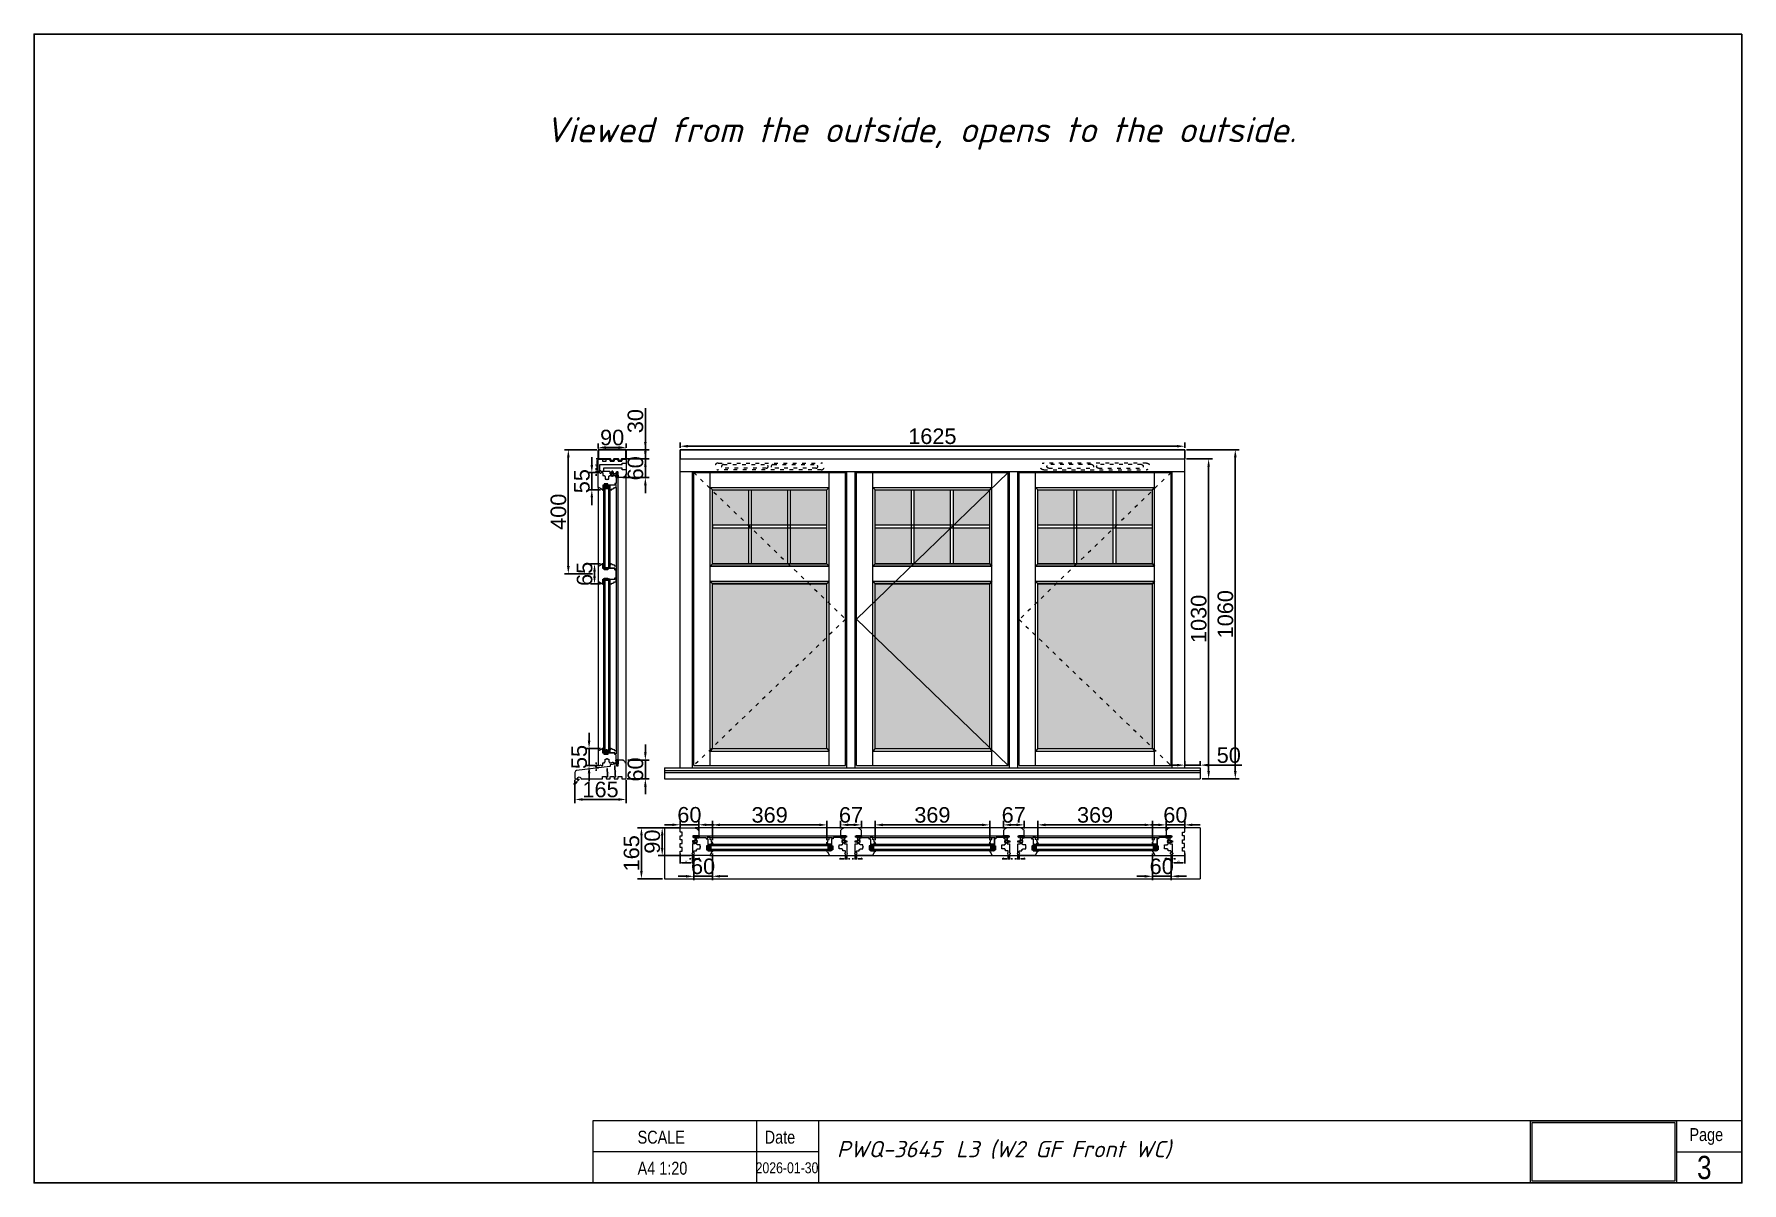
# Model space of a CAD drawing. Header units: millimetres. Extents: x 0 to 182016, y 11 to 3710.
# Drawn here: x 11729 to 17228, y 11 to 3710 of the extents above; entities that cross this region are included whole.
import ezdxf

# ---------------------------------------------------------------- set-up
doc = ezdxf.new("R2010")
doc.units = ezdxf.units.MM
doc.linetypes.add('ACAD_ISO03W100', pattern=[30, 12, -18])
doc.layers.add('_MB_solid', color=7, linetype='Continuous')
doc.layers.add('Stiklo paketas', color=7, linetype='Continuous')
for name, color, linetype, lineweight in [('Matmenys', 10, 'Continuous', 20), ('OTHER', 251, 'Continuous', 13), ('Stakta', 7, 'Continuous', 25), ('Testinės profilio linijos', 7, 'Continuous', 5)]:
    doc.layers.add(name, color=color, linetype=linetype, lineweight=lineweight)
doc.styles.add('ROMANS', font='stylu.ttf', dxfattribs={"oblique": 15})
doc.styles.get("Standard").update_dxf_attribs({"font": 'arial.ttf'})
doc.linetypes.add('TRACKS', pattern='A,3.81,[130,ltypeshp.shx,S=6.35,R=0,X=0,Y=0],3.81', length=7.62)
doc.dimstyles.new('2', dxfattribs={"dimscale": 2, "dimtxt": 2.5, "dimasz": 2.5, "dimexe": 1.25, "dimexo": 0.625, "dimtad": 1, "dimtxsty": 'Standard', "dimcen": 2.5, "dimadec": 0, "dimazin": 0, "dimtfac": 1, "dimtmove": 0, "dimatfit": 3, "dimfxl": 1, "dimarcsym": 0})
doc.dimstyles.new('Padidinti matmenys', dxfattribs={"dimscale": 10, "dimtxt": 5, "dimasz": 2.5, "dimexe": 1.25, "dimexo": 0.625, "dimtad": 1, "dimdec": 1, "dimtxsty": 'Standard', "dimcen": 2.5, "dimadec": 0, "dimazin": 0, "dimtfac": 1, "dimtdec": 1, "dimtmove": 0, "dimatfit": 3, "dimfxl": 1, "dimarcsym": 0})
picture_1 = doc.add_image_def('image1.jpeg', size_in_pixel=(1233, 506))

msp = doc.modelspace()

# ---------------------------------------------------------------- texts
at = {"lineweight": 0, "width": 0.8}
for s, p in [('SCALE', (13672.3179099, 137.2134153)), ('Date', (14081.7092869, 137.2134153)), ('Page', (17059.6246168, 145.6096254)), ('A4 1:20', (13672.3179099, 37.2009752))]:
    msp.add_text(s, height=41.62239482, dxfattribs=at).set_placement(p)
at = {"color": 1, "lineweight": 0, "width": 0.8}
msp.add_text('3', height=74.9203107, dxfattribs=at).set_placement((17084.2951196, 22.9923243))
at = {"lineweight": 0, "insert": (13375.3198298, 3443.1762634), "char_height": 80.838163663, "attachment_point": 1, "style": 'ROMANS'}
msp.add_mtext('{\\fISOCPEUR|b0|i0|c186|p34;Viewed from the outside, opens to the outside.}', dxfattribs=at)
at = {"color": 0, "lineweight": 0, "insert": (14697.3738833, 145.8257351), "char_height": 52.538446824, "width": 1807.620142003, "attachment_point": 1, "style": 'ROMANS'}
msp.add_mtext('{\\fISOCPEUR|b0|i0|c0|p34;\\C256;L3 (W2 GF Front WC)\\fISOCPEUR|b0|i0|c186|p34; }', dxfattribs=at)

# ---------------------------------------------------------------- blocks, each defined once
blk = doc.blocks.new('Užsakymo nr')
at = {"color": 0, "lineweight": 0, "insert": (5198.7, 20217.8), "char_height": 52.538, "width": 1187.405, "attachment_point": 1, "style": 'ROMANS'}
blk.add_mtext('{\\fISOCPEUR|b0|i0|c0|p34;\\C256;PWQ-3645}', dxfattribs=at)
blk = doc.blocks.new('Date')
at = {"lineweight": 0, "width": 0.8}
blk.add_text('2026-01-30', height=35.38, dxfattribs=at).set_placement((4937.1, 20113.7))
blk = doc.blocks.new('*D1415')
at = {"layer": 'Defpoints', "color": 0, "transparency": 16777216}
for p in [(13809.2, 1073.3), (13849.2, 1067.8), (13849.2, 1042.1)]:
    blk.add_point(p, dxfattribs=at)
at = {"layer": 'Matmenys', "color": 0, "lineweight": -2, "transparency": 16777216}
for p, q in [((13809.2, 1072.1), (13809.2, 1039.6)), ((13849.2, 1066.6), (13849.2, 1039.6)), ((13814.2, 1042.1), (13844.2, 1042.1))]:
    blk.add_line(p, q, dxfattribs=at)
at = {"layer": 'Matmenys', "color": 0, "transparency": 16777216}
for points in [[(13814.2, 1043), (13814.2, 1041.3), (13809.2, 1042.1)], [(13844.2, 1043), (13844.2, 1041.3), (13849.2, 1042.1)]]:
    blk.add_solid(points, dxfattribs=at)
at = {"layer": 'Matmenys', "color": 0, "lineweight": 5, "transparency": 16777216, "insert": (13829.2, 1045.9), "char_height": 5, "attachment_point": 5}
blk.add_mtext('40', dxfattribs=at)
blk = doc.blocks.new('*D1416')
at = {"color": 0, "lineweight": -2, "transparency": 16777216}
for p, q in [((13784.2, 1164.2), (13759.2, 1164.2)), ((13809.2, 1152.6), (13809.2, 1176.7)), ((13809.2, 1164.2), (13869.2, 1164.2)), ((13869.2, 1144.1), (13869.2, 1176.7)), ((13894.2, 1164.2), (13919.2, 1164.2))]:
    blk.add_line(p, q, dxfattribs=at)
at = {"color": 0, "transparency": 16777216}
for points in [[(13784.2, 1168.3), (13784.2, 1160), (13809.2, 1164.2)], [(13894.2, 1168.3), (13894.2, 1160), (13869.2, 1164.2)]]:
    blk.add_solid(points, dxfattribs=at)
at = {"layer": 'Defpoints', "color": 0, "transparency": 16777216}
for p in [(13869.2, 1164.2), (13809.2, 1146.3), (13869.2, 1137.8)]:
    blk.add_point(p, dxfattribs=at)
at = {"color": 0, "lineweight": 5, "transparency": 16777216, "insert": (13839.2, 1196), "char_height": 50, "attachment_point": 5}
blk.add_mtext('60', dxfattribs=at)
blk = doc.blocks.new('*D1417')
at = {"color": 0, "lineweight": -2, "transparency": 16777216}
for p, q in [((13853.2, 1061.8), (13853.2, 985.7)), ((13913.2, 1072.1), (13913.2, 985.7)), ((13828.2, 998.2), (13803.2, 998.2)), ((13853.2, 998.2), (13913.2, 998.2)), ((13938.2, 998.2), (13963.2, 998.2))]:
    blk.add_line(p, q, dxfattribs=at)
at = {"color": 0, "transparency": 16777216}
for points in [[(13828.2, 1002.4), (13828.2, 994), (13853.2, 998.2)], [(13938.2, 1002.4), (13938.2, 994), (13913.2, 998.2)]]:
    blk.add_solid(points, dxfattribs=at)
at = {"layer": 'Defpoints', "color": 0, "transparency": 16777216}
for p in [(13853.2, 1068.1), (13913.2, 1078.3), (13913.2, 998.2)]:
    blk.add_point(p, dxfattribs=at)
at = {"color": 0, "lineweight": 5, "transparency": 16777216, "insert": (13883.2, 1030), "char_height": 50, "attachment_point": 5}
blk.add_mtext('60', dxfattribs=at)
blk = doc.blocks.new('*D1418')
at = {"color": 0, "lineweight": -2, "transparency": 16777216}
for p, q in [((13806, 1154.8), (13739.1, 1154.8)), ((13751.6, 1089.8), (13751.6, 1129.8)), ((13842, 1064.8), (13739.1, 1064.8))]:
    blk.add_line(p, q, dxfattribs=at)
at = {"color": 0, "transparency": 16777216}
for points in [[(13747.5, 1129.8), (13755.8, 1129.8), (13751.6, 1154.8)], [(13747.5, 1089.8), (13755.8, 1089.8), (13751.6, 1064.8)]]:
    blk.add_solid(points, dxfattribs=at)
at = {"layer": 'Defpoints', "color": 0, "transparency": 16777216}
for p in [(13751.6, 1154.8), (13812.2, 1154.8), (13848.2, 1064.8)]:
    blk.add_point(p, dxfattribs=at)
at = {"color": 0, "lineweight": 5, "transparency": 16777216, "insert": (13719.9, 1109.8), "char_height": 50, "attachment_point": 5, "rotation": 90}
blk.add_mtext('90', dxfattribs=at)
blk = doc.blocks.new('*D1419')
at = {"layer": 'Defpoints', "color": 0, "transparency": 16777216}
for p in [(13849.2, 1067.8), (13853.2, 1068.1), (13853.2, 1054.4)]:
    blk.add_point(p, dxfattribs=at)
at = {"layer": 'Matmenys', "color": 0, "lineweight": -2, "transparency": 16777216}
for p, q in [((13844.2, 1054.4), (13839.2, 1054.4)), ((13849.2, 1066.6), (13849.2, 1051.9)), ((13849.2, 1054.4), (13853.2, 1054.4)), ((13853.2, 1066.8), (13853.2, 1051.9)), ((13858.2, 1054.4), (13872.6, 1054.4))]:
    blk.add_line(p, q, dxfattribs=at)
at = {"layer": 'Matmenys', "color": 0, "transparency": 16777216}
for points in [[(13844.2, 1055.3), (13844.2, 1053.6), (13849.2, 1054.4)], [(13858.2, 1055.3), (13858.2, 1053.6), (13853.2, 1054.4)]]:
    blk.add_solid(points, dxfattribs=at)
at = {"layer": 'Matmenys', "color": 0, "lineweight": 5, "transparency": 16777216, "insert": (13869.7, 1058.2), "char_height": 5, "attachment_point": 5}
blk.add_mtext('4', dxfattribs=at)
blk = doc.blocks.new('*D1420')
at = {"color": 0, "lineweight": -2, "transparency": 16777216}
for p, q in [((13809.2, 2378.4), (13809.2, 2395.8)), ((13834.2, 2383.3), (15409.2, 2383.3)), ((15434.2, 2378.4), (15434.2, 2395.8))]:
    blk.add_line(p, q, dxfattribs=at)
at = {"color": 0, "transparency": 16777216}
for points in [[(13834.2, 2387.5), (13834.2, 2379.2), (13809.2, 2383.3)], [(15409.2, 2387.5), (15409.2, 2379.2), (15434.2, 2383.3)]]:
    blk.add_solid(points, dxfattribs=at)
at = {"layer": 'Defpoints', "color": 0, "transparency": 16777216}
for p in [(13809.2, 2372.2), (15434.2, 2383.3), (15434.2, 2372.2)]:
    blk.add_point(p, dxfattribs=at)
at = {"color": 0, "lineweight": 5, "transparency": 16777216, "insert": (14621.7, 2415.1), "char_height": 50, "attachment_point": 5}
blk.add_mtext('1625', dxfattribs=at)
blk = doc.blocks.new('*D2004')
at = {"color": 0, "lineweight": -2, "transparency": 16777216}
for p, q in [((13753, 1154.8), (13672.2, 1154.8)), ((13684.7, 1129.8), (13684.7, 1014.8)), ((13753, 989.8), (13672.2, 989.8))]:
    blk.add_line(p, q, dxfattribs=at)
at = {"color": 0, "transparency": 16777216}
for points in [[(13680.6, 1129.8), (13688.9, 1129.8), (13684.7, 1154.8)], [(13680.6, 1014.8), (13688.9, 1014.8), (13684.7, 989.8)]]:
    blk.add_solid(points, dxfattribs=at)
at = {"layer": 'Defpoints', "color": 0, "transparency": 16777216}
for p in [(13759.2, 1154.8), (13684.7, 989.8), (13759.2, 989.8)]:
    blk.add_point(p, dxfattribs=at)
at = {"color": 0, "lineweight": 5, "transparency": 16777216, "insert": (13653, 1072.3), "char_height": 50, "attachment_point": 5, "rotation": 90}
blk.add_mtext('165', dxfattribs=at)
blk = doc.blocks.new('*D1421')
at = {"layer": 'Defpoints', "color": 0, "transparency": 16777216}
for p in [(14373.2, 1067.8), (14373.2, 1054.5), (14377.2, 1067.8)]:
    blk.add_point(p, dxfattribs=at)
at = {"layer": 'Matmenys', "color": 0, "lineweight": -2, "transparency": 16777216}
for p, q in [((14368.2, 1054.5), (14363.2, 1054.5)), ((14373.2, 1066.6), (14373.2, 1052)), ((14373.2, 1054.5), (14377.2, 1054.5)), ((14377.2, 1066.6), (14377.2, 1052)), ((14382.2, 1054.5), (14396.6, 1054.5))]:
    blk.add_line(p, q, dxfattribs=at)
at = {"layer": 'Matmenys', "color": 0, "transparency": 16777216}
for points in [[(14368.2, 1055.3), (14368.2, 1053.6), (14373.2, 1054.5)], [(14382.2, 1055.3), (14382.2, 1053.6), (14377.2, 1054.5)]]:
    blk.add_solid(points, dxfattribs=at)
at = {"layer": 'Matmenys', "color": 0, "transparency": 16777216, "insert": (14393.6, 1058.2), "char_height": 5, "attachment_point": 5}
blk.add_mtext('4', dxfattribs=at)
blk = doc.blocks.new('*D1422')
at = {"layer": 'Defpoints', "color": 0, "transparency": 16777216}
for p in [(14342.2, 1067.8), (14346.2, 1067.8), (14346.2, 1054.5)]:
    blk.add_point(p, dxfattribs=at)
at = {"layer": 'Matmenys', "color": 0, "lineweight": -2, "transparency": 16777216}
for p, q in [((14337.2, 1054.5), (14322.8, 1054.5)), ((14342.2, 1066.6), (14342.2, 1052)), ((14346.2, 1054.5), (14342.2, 1054.5)), ((14346.2, 1066.6), (14346.2, 1052)), ((14351.2, 1054.5), (14356.2, 1054.5))]:
    blk.add_line(p, q, dxfattribs=at)
at = {"layer": 'Matmenys', "color": 0, "transparency": 16777216}
for points in [[(14337.2, 1055.3), (14337.2, 1053.6), (14342.2, 1054.5)], [(14351.2, 1055.3), (14351.2, 1053.6), (14346.2, 1054.5)]]:
    blk.add_solid(points, dxfattribs=at)
at = {"layer": 'Matmenys', "color": 0, "transparency": 16777216, "insert": (14325.8, 1058.2), "char_height": 5, "attachment_point": 5}
blk.add_mtext('4', dxfattribs=at)
blk = doc.blocks.new('*D1423')
at = {"layer": 'Defpoints', "color": 0, "transparency": 16777216}
for p in [(13554, 2342.2), (13541.7, 2302.2), (13548.5, 2302.2)]:
    blk.add_point(p, dxfattribs=at)
at = {"layer": 'Matmenys', "color": 0, "lineweight": -2, "transparency": 16777216}
for p, q in [((13552.8, 2342.2), (13539.2, 2342.2)), ((13541.7, 2337.2), (13541.7, 2307.2)), ((13547.3, 2302.2), (13539.2, 2302.2))]:
    blk.add_line(p, q, dxfattribs=at)
at = {"layer": 'Matmenys', "color": 0, "transparency": 16777216}
for points in [[(13540.8, 2337.2), (13542.5, 2337.2), (13541.7, 2342.2)], [(13540.8, 2307.2), (13542.5, 2307.2), (13541.7, 2302.2)]]:
    blk.add_solid(points, dxfattribs=at)
at = {"layer": 'Matmenys', "color": 0, "lineweight": 5, "transparency": 16777216, "insert": (13537.9, 2322.2), "char_height": 5, "attachment_point": 5, "rotation": 90}
blk.add_mtext('40', dxfattribs=at)
blk = doc.blocks.new('*D1424')
at = {"color": 0, "lineweight": -2, "transparency": 16777216}
for p, q in [((13697.4, 2367.2), (13697.4, 2392.2)), ((13633.3, 2342.2), (13709.9, 2342.2)), ((13697.4, 2342.2), (13697.4, 2282.2)), ((13624.8, 2282.2), (13709.9, 2282.2)), ((13697.4, 2257.2), (13697.4, 2232.2))]:
    blk.add_line(p, q, dxfattribs=at)
at = {"color": 0, "transparency": 16777216}
for points in [[(13693.2, 2367.2), (13701.6, 2367.2), (13697.4, 2342.2)], [(13693.2, 2257.2), (13701.6, 2257.2), (13697.4, 2282.2)]]:
    blk.add_solid(points, dxfattribs=at)
at = {"layer": 'Defpoints', "color": 0, "transparency": 16777216}
for p in [(13627, 2342.2), (13618.5, 2282.2), (13697.4, 2282.2)]:
    blk.add_point(p, dxfattribs=at)
at = {"color": 0, "lineweight": 5, "transparency": 16777216, "insert": (13665.6, 2312.2), "char_height": 50, "attachment_point": 5, "rotation": 90}
blk.add_mtext('60', dxfattribs=at)
blk = doc.blocks.new('*D1425')
at = {"color": 0, "lineweight": -2, "transparency": 16777216}
for p, q in [((13525, 2323.2), (13525, 2348.2)), ((13551, 2298.2), (13512.5, 2298.2)), ((13525, 2243.2), (13525, 2298.2)), ((13552.8, 2243.2), (13512.5, 2243.2)), ((13525, 2218.2), (13525, 2193.2))]:
    blk.add_line(p, q, dxfattribs=at)
at = {"color": 0, "transparency": 16777216}
for points in [[(13520.8, 2323.2), (13529.1, 2323.2), (13525, 2298.2)], [(13520.8, 2218.2), (13529.1, 2218.2), (13525, 2243.2)]]:
    blk.add_solid(points, dxfattribs=at)
at = {"layer": 'Defpoints', "color": 0, "transparency": 16777216}
for p in [(13525, 2298.2), (13557.3, 2298.2), (13559, 2243.2)]:
    blk.add_point(p, dxfattribs=at)
at = {"color": 0, "lineweight": 5, "transparency": 16777216, "insert": (13493.3, 2270.7), "char_height": 50, "attachment_point": 5, "rotation": 90}
blk.add_mtext('55', dxfattribs=at)
blk = doc.blocks.new('*D1426')
at = {"color": 0, "lineweight": -2, "transparency": 16777216}
for p, q in [((13545.5, 2376.4), (13545.5, 2391.9)), ((13570.5, 2379.4), (13610.5, 2379.4)), ((13635.5, 2377.6), (13635.5, 2391.9))]:
    blk.add_line(p, q, dxfattribs=at)
at = {"color": 0, "transparency": 16777216}
for points in [[(13570.5, 2383.5), (13570.5, 2375.2), (13545.5, 2379.4)], [(13610.5, 2383.5), (13610.5, 2375.2), (13635.5, 2379.4)]]:
    blk.add_solid(points, dxfattribs=at)
at = {"layer": 'Defpoints', "color": 0, "transparency": 16777216}
for p in [(13545.5, 2370.2), (13635.5, 2379.4), (13635.5, 2371.3)]:
    blk.add_point(p, dxfattribs=at)
at = {"color": 0, "lineweight": 5, "transparency": 16777216, "insert": (13590.5, 2411.1), "char_height": 50, "attachment_point": 5}
blk.add_mtext('90', dxfattribs=at)
blk = doc.blocks.new('*D1427')
at = {"layer": 'Defpoints', "color": 0, "transparency": 16777216}
for p in [(13539.4, 2298.2), (13548.5, 2302.2), (13548.8, 2298.2)]:
    blk.add_point(p, dxfattribs=at)
at = {"layer": 'Matmenys', "color": 0, "lineweight": -2, "transparency": 16777216}
for p, q in [((13539.4, 2307.2), (13539.4, 2312.2)), ((13547.3, 2302.2), (13536.9, 2302.2)), ((13547.5, 2298.2), (13536.9, 2298.2)), ((13539.4, 2302.2), (13539.4, 2298.2)), ((13539.4, 2293.2), (13539.4, 2288.2))]:
    blk.add_line(p, q, dxfattribs=at)
at = {"layer": 'Matmenys', "color": 0, "transparency": 16777216}
for points in [[(13538.5, 2307.2), (13540.2, 2307.2), (13539.4, 2302.2)], [(13538.5, 2293.2), (13540.2, 2293.2), (13539.4, 2298.2)]]:
    blk.add_solid(points, dxfattribs=at)
at = {"layer": 'Matmenys', "color": 0, "lineweight": 5, "transparency": 16777216, "insert": (13535.6, 2300.2), "char_height": 5, "attachment_point": 5, "rotation": 90}
blk.add_mtext('4', dxfattribs=at)
blk = doc.blocks.new('*D1428')
at = {"color": 0, "lineweight": -2, "transparency": 16777216}
for p, q in [((13697.4, 1397.2), (13697.4, 1422.2)), ((13640.8, 1372.2), (13709.9, 1372.2)), ((13697.4, 1372.2), (13697.4, 1312.2)), ((13638.8, 1312.2), (13709.9, 1312.2)), ((13697.4, 1287.2), (13697.4, 1262.2))]:
    blk.add_line(p, q, dxfattribs=at)
at = {"color": 0, "transparency": 16777216}
for points in [[(13693.2, 1397.2), (13701.6, 1397.2), (13697.4, 1372.2)], [(13693.2, 1287.2), (13701.6, 1287.2), (13697.4, 1312.2)]]:
    blk.add_solid(points, dxfattribs=at)
at = {"layer": 'Defpoints', "color": 0, "transparency": 16777216}
for p in [(13634.5, 1372.2), (13632.5, 1312.2), (13697.4, 1312.2)]:
    blk.add_point(p, dxfattribs=at)
at = {"color": 0, "lineweight": 5, "transparency": 16777216, "insert": (13665.6, 1342.2), "char_height": 50, "attachment_point": 5, "rotation": 90}
blk.add_mtext('60', dxfattribs=at)
blk = doc.blocks.new('*D1429')
at = {"color": 0, "lineweight": -2, "transparency": 16777216}
for p, q in [((13470.5, 1308.9), (13470.5, 1233.2)), ((13635.5, 1308.9), (13635.5, 1233.2)), ((13610.5, 1245.7), (13495.5, 1245.7))]:
    blk.add_line(p, q, dxfattribs=at)
at = {"color": 0, "transparency": 16777216}
for points in [[(13495.5, 1249.9), (13495.5, 1241.5), (13470.5, 1245.7)], [(13610.5, 1249.9), (13610.5, 1241.5), (13635.5, 1245.7)]]:
    blk.add_solid(points, dxfattribs=at)
at = {"layer": 'Defpoints', "color": 0, "transparency": 16777216}
for p in [(13470.5, 1315.2), (13635.5, 1315.2), (13470.5, 1245.7)]:
    blk.add_point(p, dxfattribs=at)
at = {"color": 0, "lineweight": 5, "transparency": 16777216, "insert": (13553, 1277.5), "char_height": 50, "attachment_point": 5}
blk.add_mtext('165', dxfattribs=at)
blk = doc.blocks.new('*D1436')
at = {"layer": 'Defpoints', "color": 0, "transparency": 16777216}
for p in [(13539.4, 1347.5), (13547.3, 1347.5), (13549, 1355)]:
    blk.add_point(p, dxfattribs=at)
at = {"layer": 'Matmenys', "color": 0, "lineweight": -2, "transparency": 16777216}
for p, q in [((13547.7, 1355), (13536.9, 1355)), ((13546, 1347.5), (13536.9, 1347.5)), ((13539.4, 1360), (13539.4, 1365)), ((13539.4, 1355), (13539.4, 1347.5)), ((13539.4, 1342.5), (13539.4, 1337.5))]:
    blk.add_line(p, q, dxfattribs=at)
at = {"layer": 'Matmenys', "color": 0, "transparency": 16777216}
for points in [[(13538.5, 1360), (13540.2, 1360), (13539.4, 1355)], [(13538.5, 1342.5), (13540.2, 1342.5), (13539.4, 1347.5)]]:
    blk.add_solid(points, dxfattribs=at)
at = {"layer": 'Matmenys', "color": 0, "lineweight": 5, "transparency": 16777216, "insert": (13535.1, 1351.2), "char_height": 5, "attachment_point": 5, "rotation": 90}
blk.add_mtext('7,45', dxfattribs=at)
blk = doc.blocks.new('*D1437')
at = {"layer": 'Defpoints', "color": 0, "transparency": 16777216}
for p in [(13547.3, 1347.5), (13575.8, 1325.2), (13582.7, 1351.9), (13572.5, 1312.4), (13583.5, 1312.4)]:
    blk.add_point(p, dxfattribs=at)
at = {"layer": 'Matmenys', "color": 0, "lineweight": -2, "transparency": 16777216}
blk.add_arc((13261, 1312.4), 315, 0.9094, 6.0906, dxfattribs=at)
at = {"layer": 'Matmenys', "color": 0, "transparency": 16777216}
for points in [[(13573.4, 1345.7), (13575.1, 1345.9), (13573.7, 1350.8)], [(13576.8, 1317.4), (13575.2, 1317.4), (13576, 1312.4)]]:
    blk.add_solid(points, dxfattribs=at)
at = {"layer": 'Matmenys', "color": 0, "lineweight": 5, "transparency": 16777216, "insert": (13579.2, 1331.8), "char_height": 5, "attachment_point": 5, "rotation": 273.5}
blk.add_mtext('7°', dxfattribs=at)
blk = doc.blocks.new('*D1438')
at = {"layer": 'Defpoints', "color": 0, "transparency": 16777216}
for p in [(13584.5, 1357.4), (13599.6, 1343.6), (13605, 1360), (13597.5, 1312.4), (13608.5, 1312.4)]:
    blk.add_point(p, dxfattribs=at)
at = {"layer": 'Matmenys', "color": 0, "lineweight": -2, "transparency": 16777216}
blk.add_arc((13217.4, 1312.4), 383.5, 0.7471, 6.2529, dxfattribs=at)
at = {"layer": 'Matmenys', "color": 0, "transparency": 16777216}
for points in [[(13597.7, 1354), (13599.4, 1354.2), (13598, 1359.1)], [(13601.6, 1317.4), (13600, 1317.4), (13600.8, 1312.4)]]:
    blk.add_solid(points, dxfattribs=at)
at = {"layer": 'Matmenys', "color": 0, "lineweight": 5, "transparency": 16777216, "insert": (13603.9, 1335.9), "char_height": 5, "attachment_point": 5, "rotation": 273.4921}
blk.add_mtext('7°', dxfattribs=at)
blk = doc.blocks.new('*D2008')
at = {"color": 0, "lineweight": -2, "transparency": 16777216}
for p, q in [((13516.2, 1435), (13516.2, 1460)), ((13552.8, 1410), (13503.7, 1410)), ((13516.2, 1355), (13516.2, 1410)), ((13540.3, 1355), (13503.7, 1355)), ((13516.2, 1330), (13516.2, 1305))]:
    blk.add_line(p, q, dxfattribs=at)
at = {"color": 0, "transparency": 16777216}
for points in [[(13512, 1435), (13520.4, 1435), (13516.2, 1410)], [(13512, 1330), (13520.4, 1330), (13516.2, 1355)]]:
    blk.add_solid(points, dxfattribs=at)
at = {"layer": 'Defpoints', "color": 0, "transparency": 16777216}
for p in [(13516.2, 1410), (13559, 1410), (13546.5, 1355)]:
    blk.add_point(p, dxfattribs=at)
at = {"color": 0, "lineweight": 5, "transparency": 16777216, "insert": (13484.5, 1382.5), "char_height": 50, "attachment_point": 5, "rotation": 90}
blk.add_mtext('55', dxfattribs=at)
blk = doc.blocks.new('*D1439')
at = {"color": 0, "lineweight": -2, "transparency": 16777216}
for p, q in [((13913.2, 1114.6), (13913.2, 1176.3)), ((13938.2, 1163.8), (14257.2, 1163.8)), ((14282.2, 1114.6), (14282.2, 1176.3))]:
    blk.add_line(p, q, dxfattribs=at)
at = {"color": 0, "transparency": 16777216}
for points in [[(13938.2, 1168), (13938.2, 1159.6), (13913.2, 1163.8)], [(14257.2, 1168), (14257.2, 1159.6), (14282.2, 1163.8)]]:
    blk.add_solid(points, dxfattribs=at)
at = {"layer": 'Defpoints', "color": 0, "transparency": 16777216}
for p in [(14282.2, 1163.8), (13913.2, 1108.3), (14282.2, 1108.3)]:
    blk.add_point(p, dxfattribs=at)
at = {"color": 0, "lineweight": 5, "transparency": 16777216, "insert": (14097.7, 1195.6), "char_height": 50, "attachment_point": 5}
blk.add_mtext('369', dxfattribs=at)
blk = doc.blocks.new('*D1440')
at = {"color": 0, "lineweight": -2, "transparency": 16777216}
for p, q in [((14437.2, 1114.6), (14437.2, 1176.3)), ((14462.2, 1163.8), (14781.2, 1163.8)), ((14806.2, 1114.6), (14806.2, 1176.3))]:
    blk.add_line(p, q, dxfattribs=at)
at = {"color": 0, "transparency": 16777216}
for points in [[(14462.2, 1168), (14462.2, 1159.6), (14437.2, 1163.8)], [(14781.2, 1168), (14781.2, 1159.6), (14806.2, 1163.8)]]:
    blk.add_solid(points, dxfattribs=at)
at = {"layer": 'Defpoints', "color": 0, "transparency": 16777216}
for p in [(14806.2, 1163.8), (14437.2, 1108.3), (14806.2, 1108.3)]:
    blk.add_point(p, dxfattribs=at)
at = {"color": 0, "lineweight": 5, "transparency": 16777216, "insert": (14621.7, 1195.6), "char_height": 50, "attachment_point": 5}
blk.add_mtext('369', dxfattribs=at)
blk = doc.blocks.new('*D2009')
at = {"color": 0, "lineweight": -2, "transparency": 16777216}
for p, q in [((14326.2, 1152.1), (14326.2, 1176.3)), ((14351.2, 1163.8), (14368.2, 1163.8)), ((14393.2, 1152.1), (14393.2, 1176.3))]:
    blk.add_line(p, q, dxfattribs=at)
at = {"color": 0, "transparency": 16777216}
for points in [[(14351.2, 1168), (14351.2, 1159.6), (14326.2, 1163.8)], [(14368.2, 1168), (14368.2, 1159.6), (14393.2, 1163.8)]]:
    blk.add_solid(points, dxfattribs=at)
at = {"layer": 'Defpoints', "color": 0, "transparency": 16777216}
for p in [(14393.2, 1163.8), (14326.2, 1145.8), (14393.2, 1145.8)]:
    blk.add_point(p, dxfattribs=at)
at = {"color": 0, "lineweight": 5, "transparency": 16777216, "insert": (14359.7, 1195.6), "char_height": 50, "attachment_point": 5}
blk.add_mtext('67', dxfattribs=at)
blk = doc.blocks.new('*D2005')
at = {"color": 0, "lineweight": -2, "ltscale": 0.1, "transparency": 16777216}
for p, q in [((13697.4, 2397.2), (13697.4, 2506.1)), ((13637.5, 2372.2), (13709.9, 2372.2)), ((13697.4, 2342.2), (13697.4, 2372.2)), ((13637.5, 2342.2), (13709.9, 2342.2)), ((13697.4, 2317.2), (13697.4, 2292.2))]:
    blk.add_line(p, q, dxfattribs=at)
at = {"color": 0, "ltscale": 0.1, "transparency": 16777216}
for points in [[(13693.2, 2397.2), (13701.6, 2397.2), (13697.4, 2372.2)], [(13693.2, 2317.2), (13701.6, 2317.2), (13697.4, 2342.2)]]:
    blk.add_solid(points, dxfattribs=at)
at = {"layer": 'Defpoints', "color": 0, "ltscale": 0.1, "transparency": 16777216}
for p in [(13631.2, 2372.2), (13697.4, 2372.2), (13631.2, 2342.2)]:
    blk.add_point(p, dxfattribs=at)
at = {"color": 0, "ltscale": 0.1, "transparency": 16777216, "insert": (13665.6, 2464.2), "char_height": 50, "attachment_point": 5, "rotation": 90}
blk.add_mtext('30', dxfattribs=at)
blk = doc.blocks.new('tv')
at = {"linetype": 'ACAD_ISO03W100', "lineweight": 5}
for p, q in [((29400.1, 41533.7), (29731.1, 41533.7)), ((29731.1, 41511.7), (29400.1, 41511.7))]:
    blk.add_line(p, q, dxfattribs=at)
for points in [[(29416.6, 41528.7), (29554.6, 41528.7, -1), (29554.6, 41516.7), (29416.6, 41516.7, -1)], [(29576.6, 41516.7, -1), (29576.6, 41528.7), (29714.6, 41528.7, -1), (29714.6, 41516.7)]]:
    blk.add_lwpolyline(points, format="xyb", close=True, dxfattribs=at)
for centre, start, end in [((29400.1, 41522.7), 90, 270), ((29731.1, 41522.7), 270, 90)]:
    blk.add_arc(centre, 11, start, end, dxfattribs=at)
blk = doc.blocks.new('*D2006')
at = {"color": 0, "lineweight": -2, "ltscale": 0.1, "transparency": 16777216}
for p, q in [((13552.8, 2004.7), (13521.2, 2004.7)), ((13552.8, 1939.7), (13521.2, 1939.7)), ((13533.7, 1964.7), (13533.7, 1979.7))]:
    blk.add_line(p, q, dxfattribs=at)
at = {"color": 0, "ltscale": 0.1, "transparency": 16777216}
for points in [[(13529.5, 1979.7), (13537.8, 1979.7), (13533.7, 2004.7)], [(13529.5, 1964.7), (13537.8, 1964.7), (13533.7, 1939.7)]]:
    blk.add_solid(points, dxfattribs=at)
at = {"layer": 'Defpoints', "color": 0, "ltscale": 0.1, "transparency": 16777216}
for p in [(13533.7, 2004.7), (13559, 2004.7), (13559, 1939.7)]:
    blk.add_point(p, dxfattribs=at)
at = {"color": 0, "ltscale": 0.1, "transparency": 16777216, "insert": (13501.9, 1972.2), "char_height": 50, "attachment_point": 5, "rotation": 90}
blk.add_mtext('65', dxfattribs=at)
blk = doc.blocks.new('*D2007')
at = {"color": 0, "lineweight": -2, "ltscale": 0.1, "transparency": 16777216}
for p, q in [((13541.3, 2372.2), (13436.8, 2372.2)), ((13449.3, 1997.2), (13449.3, 2347.2)), ((13527.4, 1972.2), (13436.8, 1972.2))]:
    blk.add_line(p, q, dxfattribs=at)
at = {"color": 0, "ltscale": 0.1, "transparency": 16777216}
for points in [[(13445.2, 2347.2), (13453.5, 2347.2), (13449.3, 2372.2)], [(13445.2, 1997.2), (13453.5, 1997.2), (13449.3, 1972.2)]]:
    blk.add_solid(points, dxfattribs=at)
at = {"layer": 'Defpoints', "color": 0, "ltscale": 0.1, "transparency": 16777216}
for p in [(13449.3, 2372.2), (13547.5, 2372.2), (13533.7, 1972.2)]:
    blk.add_point(p, dxfattribs=at)
at = {"color": 0, "ltscale": 0.1, "transparency": 16777216, "insert": (13417.6, 2172.2), "char_height": 50, "attachment_point": 5, "rotation": 90}
blk.add_mtext('400', dxfattribs=at)
blk = doc.blocks.new('*D1430')
at = {"layer": 'Defpoints', "color": 0, "transparency": 16777216}
for p in [(15394.2, 1067.8), (15434.2, 1073.3), (15394.2, 1042.1)]:
    blk.add_point(p, dxfattribs=at)
at = {"layer": 'Matmenys', "color": 0, "lineweight": -2, "transparency": 16777216}
for p, q in [((15394.2, 1066.6), (15394.2, 1039.6)), ((15434.2, 1072.1), (15434.2, 1039.6)), ((15429.2, 1042.1), (15399.2, 1042.1))]:
    blk.add_line(p, q, dxfattribs=at)
at = {"layer": 'Matmenys', "color": 0, "transparency": 16777216}
for points in [[(15399.2, 1043), (15399.2, 1041.3), (15394.2, 1042.1)], [(15429.2, 1043), (15429.2, 1041.3), (15434.2, 1042.1)]]:
    blk.add_solid(points, dxfattribs=at)
at = {"layer": 'Matmenys', "color": 0, "lineweight": 5, "transparency": 16777216, "insert": (15414.2, 1045.9), "char_height": 5, "attachment_point": 5}
blk.add_mtext('40', dxfattribs=at)
blk = doc.blocks.new('*D1431')
at = {"color": 0, "lineweight": -2, "transparency": 16777216}
for p, q in [((15349.2, 1163.8), (15324.2, 1163.8)), ((15374.2, 1144.1), (15374.2, 1176.3)), ((15434.2, 1163.8), (15374.2, 1163.8)), ((15434.2, 1152.6), (15434.2, 1176.3)), ((15459.2, 1163.8), (15484.2, 1163.8))]:
    blk.add_line(p, q, dxfattribs=at)
at = {"color": 0, "transparency": 16777216}
for points in [[(15349.2, 1168), (15349.2, 1159.6), (15374.2, 1163.8)], [(15459.2, 1168), (15459.2, 1159.6), (15434.2, 1163.8)]]:
    blk.add_solid(points, dxfattribs=at)
at = {"layer": 'Defpoints', "color": 0, "transparency": 16777216}
for p in [(15374.2, 1163.8), (15374.2, 1137.8), (15434.2, 1146.3)]:
    blk.add_point(p, dxfattribs=at)
at = {"color": 0, "lineweight": 5, "transparency": 16777216, "insert": (15404.2, 1195.6), "char_height": 50, "attachment_point": 5}
blk.add_mtext('60', dxfattribs=at)
blk = doc.blocks.new('*D1432')
at = {"color": 0, "lineweight": -2, "transparency": 16777216}
for p, q in [((15330.2, 1072.1), (15330.2, 985.7)), ((15390.2, 1061.8), (15390.2, 985.7)), ((15305.2, 998.2), (15280.2, 998.2)), ((15390.2, 998.2), (15330.2, 998.2)), ((15415.2, 998.2), (15440.2, 998.2))]:
    blk.add_line(p, q, dxfattribs=at)
at = {"color": 0, "transparency": 16777216}
for points in [[(15305.2, 1002.4), (15305.2, 994), (15330.2, 998.2)], [(15415.2, 1002.4), (15415.2, 994), (15390.2, 998.2)]]:
    blk.add_solid(points, dxfattribs=at)
at = {"layer": 'Defpoints', "color": 0, "transparency": 16777216}
for p in [(15330.2, 1078.3), (15390.2, 1068.1), (15330.2, 998.2)]:
    blk.add_point(p, dxfattribs=at)
at = {"color": 0, "lineweight": 5, "transparency": 16777216, "insert": (15360.2, 1030), "char_height": 50, "attachment_point": 5}
blk.add_mtext('60', dxfattribs=at)
blk = doc.blocks.new('*D1433')
at = {"layer": 'Defpoints', "color": 0, "transparency": 16777216}
for p in [(15390.2, 1067.8), (15390.2, 1054.4), (15394.2, 1067.8)]:
    blk.add_point(p, dxfattribs=at)
at = {"layer": 'Matmenys', "color": 0, "lineweight": -2, "transparency": 16777216}
for p, q in [((15385.2, 1054.4), (15370.8, 1054.4)), ((15390.2, 1066.6), (15390.2, 1051.9)), ((15394.2, 1054.4), (15390.2, 1054.4)), ((15394.2, 1066.6), (15394.2, 1051.9)), ((15399.2, 1054.4), (15404.2, 1054.4))]:
    blk.add_line(p, q, dxfattribs=at)
at = {"layer": 'Matmenys', "color": 0, "transparency": 16777216}
for points in [[(15385.2, 1055.3), (15385.2, 1053.6), (15390.2, 1054.4)], [(15399.2, 1055.3), (15399.2, 1053.6), (15394.2, 1054.4)]]:
    blk.add_solid(points, dxfattribs=at)
at = {"layer": 'Matmenys', "color": 0, "lineweight": 5, "transparency": 16777216, "insert": (15373.8, 1058.2), "char_height": 5, "attachment_point": 5}
blk.add_mtext('4', dxfattribs=at)
blk = doc.blocks.new('*D1434')
at = {"color": 0, "lineweight": -2, "transparency": 16777216}
for p, q in [((15440.4, 2342.2), (15523.8, 2342.2)), ((15511.3, 2317.2), (15511.3, 1337.2)), ((15490.4, 1312.2), (15523.8, 1312.2))]:
    blk.add_line(p, q, dxfattribs=at)
at = {"color": 0, "transparency": 16777216}
for points in [[(15507.2, 2317.2), (15515.5, 2317.2), (15511.3, 2342.2)], [(15507.2, 1337.2), (15515.5, 1337.2), (15511.3, 1312.2)]]:
    blk.add_solid(points, dxfattribs=at)
at = {"layer": 'Defpoints', "color": 0, "transparency": 16777216}
for p in [(15434.2, 2342.2), (15484.2, 1312.2), (15511.3, 1312.2)]:
    blk.add_point(p, dxfattribs=at)
at = {"color": 0, "lineweight": 5, "transparency": 16777216, "insert": (15479.5, 1827.2), "char_height": 50, "attachment_point": 5, "rotation": 90}
blk.add_mtext('1030', dxfattribs=at)
blk = doc.blocks.new('*D1435')
at = {"layer": 'Defpoints', "color": 0, "transparency": 16777216}
for p in [(14897.2, 1067.8), (14897.2, 1054.5), (14901.2, 1067.8)]:
    blk.add_point(p, dxfattribs=at)
at = {"layer": 'Matmenys', "color": 0, "lineweight": -2, "transparency": 16777216}
for p, q in [((14892.2, 1054.5), (14887.2, 1054.5)), ((14897.2, 1066.6), (14897.2, 1052)), ((14897.2, 1054.5), (14901.2, 1054.5)), ((14901.2, 1066.6), (14901.2, 1052)), ((14906.2, 1054.5), (14920.6, 1054.5))]:
    blk.add_line(p, q, dxfattribs=at)
at = {"layer": 'Matmenys', "color": 0, "transparency": 16777216}
for points in [[(14892.2, 1055.3), (14892.2, 1053.6), (14897.2, 1054.5)], [(14906.2, 1055.3), (14906.2, 1053.6), (14901.2, 1054.5)]]:
    blk.add_solid(points, dxfattribs=at)
at = {"layer": 'Matmenys', "color": 0, "transparency": 16777216, "insert": (14917.6, 1058.2), "char_height": 5, "attachment_point": 5}
blk.add_mtext('4', dxfattribs=at)
blk = doc.blocks.new('*D1453')
at = {"layer": 'Defpoints', "color": 0, "transparency": 16777216}
for p in [(14866.2, 1067.8), (14870.2, 1067.8), (14870.2, 1054.5)]:
    blk.add_point(p, dxfattribs=at)
at = {"layer": 'Matmenys', "color": 0, "lineweight": -2, "transparency": 16777216}
for p, q in [((14861.2, 1054.5), (14846.8, 1054.5)), ((14866.2, 1066.6), (14866.2, 1052)), ((14870.2, 1054.5), (14866.2, 1054.5)), ((14870.2, 1066.6), (14870.2, 1052)), ((14875.2, 1054.5), (14880.2, 1054.5))]:
    blk.add_line(p, q, dxfattribs=at)
at = {"layer": 'Matmenys', "color": 0, "transparency": 16777216}
for points in [[(14861.2, 1055.3), (14861.2, 1053.6), (14866.2, 1054.5)], [(14875.2, 1055.3), (14875.2, 1053.6), (14870.2, 1054.5)]]:
    blk.add_solid(points, dxfattribs=at)
at = {"layer": 'Matmenys', "color": 0, "transparency": 16777216, "insert": (14849.8, 1058.2), "char_height": 5, "attachment_point": 5}
blk.add_mtext('4', dxfattribs=at)
blk = doc.blocks.new('*D1454')
at = {"color": 0, "lineweight": -2, "transparency": 16777216}
for p, q in [((14961.2, 1114.6), (14961.2, 1176.3)), ((14986.2, 1163.8), (15305.2, 1163.8)), ((15330.2, 1114.6), (15330.2, 1176.3))]:
    blk.add_line(p, q, dxfattribs=at)
at = {"color": 0, "transparency": 16777216}
for points in [[(14986.2, 1168), (14986.2, 1159.6), (14961.2, 1163.8)], [(15305.2, 1168), (15305.2, 1159.6), (15330.2, 1163.8)]]:
    blk.add_solid(points, dxfattribs=at)
at = {"layer": 'Defpoints', "color": 0, "transparency": 16777216}
for p in [(15330.2, 1163.8), (14961.2, 1108.3), (15330.2, 1108.3)]:
    blk.add_point(p, dxfattribs=at)
at = {"color": 0, "lineweight": 5, "transparency": 16777216, "insert": (15145.7, 1195.6), "char_height": 50, "attachment_point": 5}
blk.add_mtext('369', dxfattribs=at)
blk = doc.blocks.new('*D2011')
at = {"color": 0, "lineweight": -2, "transparency": 16777216}
for p, q in [((14850.2, 1152.1), (14850.2, 1176.3)), ((14875.2, 1163.8), (14892.2, 1163.8)), ((14917.2, 1152.1), (14917.2, 1176.3))]:
    blk.add_line(p, q, dxfattribs=at)
at = {"color": 0, "transparency": 16777216}
for points in [[(14875.2, 1168), (14875.2, 1159.6), (14850.2, 1163.8)], [(14892.2, 1168), (14892.2, 1159.6), (14917.2, 1163.8)]]:
    blk.add_solid(points, dxfattribs=at)
at = {"layer": 'Defpoints', "color": 0, "transparency": 16777216}
for p in [(14917.2, 1163.8), (14850.2, 1145.8), (14917.2, 1145.8)]:
    blk.add_point(p, dxfattribs=at)
at = {"color": 0, "lineweight": 5, "transparency": 16777216, "insert": (14883.7, 1195.6), "char_height": 50, "attachment_point": 5}
blk.add_mtext('67', dxfattribs=at)
blk = doc.blocks.new('*D2012')
at = {"color": 0, "lineweight": -2, "ltscale": 0.1, "transparency": 16777216}
for p, q in [((15409.2, 1356.3), (15384.2, 1356.3)), ((15434.2, 1353.8), (15434.2, 1368.8)), ((15434.2, 1356.3), (15484.2, 1356.3)), ((15484.2, 1353.8), (15484.2, 1368.8)), ((15509.2, 1356.3), (15618.2, 1356.3))]:
    blk.add_line(p, q, dxfattribs=at)
at = {"color": 0, "ltscale": 0.1, "transparency": 16777216}
for points in [[(15409.2, 1360.5), (15409.2, 1352.2), (15434.2, 1356.3)], [(15509.2, 1360.5), (15509.2, 1352.2), (15484.2, 1356.3)]]:
    blk.add_solid(points, dxfattribs=at)
at = {"layer": 'Defpoints', "color": 0, "ltscale": 0.1, "transparency": 16777216}
for p in [(15434.2, 1347.5), (15484.2, 1356.3), (15484.2, 1347.5)]:
    blk.add_point(p, dxfattribs=at)
at = {"color": 0, "ltscale": 0.1, "transparency": 16777216, "insert": (15576.2, 1388.1), "char_height": 50, "attachment_point": 5}
blk.add_mtext('50', dxfattribs=at)
blk = doc.blocks.new('*D2013')
at = {"color": 0, "lineweight": -2, "ltscale": 0.1, "transparency": 16777216}
for p, q in [((15440.4, 2372.2), (15609.7, 2372.2)), ((15597.2, 2347.2), (15597.2, 1337.2)), ((15490.4, 1312.2), (15609.7, 1312.2))]:
    blk.add_line(p, q, dxfattribs=at)
at = {"color": 0, "ltscale": 0.1, "transparency": 16777216}
for points in [[(15593, 2347.2), (15601.4, 2347.2), (15597.2, 2372.2)], [(15593, 1337.2), (15601.4, 1337.2), (15597.2, 1312.2)]]:
    blk.add_solid(points, dxfattribs=at)
at = {"layer": 'Defpoints', "color": 0, "ltscale": 0.1, "transparency": 16777216}
for p in [(15434.2, 2372.2), (15484.2, 1312.2), (15597.2, 1312.2)]:
    blk.add_point(p, dxfattribs=at)
at = {"color": 0, "ltscale": 0.1, "transparency": 16777216, "insert": (15565.4, 1842.2), "char_height": 50, "attachment_point": 5, "rotation": 90}
blk.add_mtext('1060', dxfattribs=at)
blk = doc.blocks.new('*D1977')
at = {"layer": 'Defpoints', "color": 0, "transparency": 16777216}
for p in [(13480.8, 1307.5), (13484.5, 1312.2)]:
    blk.add_point(p, dxfattribs=at)
at = {"layer": 'Matmenys', "color": 0, "lineweight": -2, "transparency": 16777216}
for p, q in [((13467.9, 1291.4), (13477.7, 1303.6)), ((13484.5, 1312.2), (13480.8, 1307.5))]:
    blk.add_line(p, q, dxfattribs=at)
blk.add_arc((13484.5, 1312.2), 6, 191.9366, 255.1976, dxfattribs=at)
at = {"layer": 'Matmenys', "color": 0, "transparency": 16777216}
blk.add_solid([(13477, 1304.1), (13478.3, 1303.1), (13480.8, 1307.5)], dxfattribs=at)
at = {"layer": 'Matmenys', "color": 0, "lineweight": 5, "transparency": 16777216, "insert": (13468.3, 1297.9), "char_height": 5, "attachment_point": 5, "rotation": 51.3244}
blk.add_mtext('R6', dxfattribs=at)

# ---------------------------------------------------------------- dimensions: what is measured, and where the dimension line sits
at = {"color": 1, "ltscale": 0.1}
for base, p1, p2, picture, middle in [((13697.4067079, 2372.192222), (13631.2030006, 2342.192222), (13631.2030006, 2372.192222), '*D2005', (13665.6110053, 2464.1516354)), ((13449.3440955, 2372.192222), (13533.6633621, 1972.1690019), (13547.5474889, 2372.192222), '*D2007', (13417.5654461, 2172.180612)), ((15597.1946786, 1312.1617728), (15434.1990657, 2372.192222), (15484.1990657, 1312.1617728), '*D2013', (15565.4160292, 1842.1769974))]:
    dim = msp.add_linear_dim(base=base, p1=p1, p2=p2, angle=90, dimstyle='Padidinti matmenys', dxfattribs=at)
    dim.commit()
    dim.dimension.update_dxf_attribs({"geometry": picture, "text_midpoint": middle})
at = {"color": 1, "lineweight": 5}
for base, p1, p2, picture, middle in [((13635.5474889, 2379.3631157), (13545.5474889, 2370.192222), (13635.5474889, 2371.3435327), '*D1426', (13590.5474889, 2379.3631157)), ((14393.2212721, 1163.804424), (14326.2212721, 1145.8028819), (14393.2212721, 1145.8028819), '*D2009', (14359.7212721, 1163.804424)), ((14917.2101689, 1163.804424), (14850.2101689, 1145.8028819), (14917.2101689, 1145.8028819), '*D2011', (14883.7101689, 1163.804424)), ((15374.1990657, 1163.804424), (15434.1990657, 1146.3116468), (15374.1990657, 1137.8116468), '*D1431', (15404.1990657, 1163.804424)), ((15330.1990657, 998.201914), (15390.1990657, 1068.0616468), (15330.1990657, 1078.3116468), '*D1432', (15360.1990657, 998.201914))]:
    dim = msp.add_linear_dim(base=base, p1=p1, p2=p2, dimstyle='Padidinti matmenys', dxfattribs=at)
    dim.commit()
    dim.dimension.update_dxf_attribs({"geometry": picture, "text_midpoint": middle, "dimtype": 160})
for base, p1, p2, picture, middle in [((15434.1990657, 2383.3307221), (13809.2323749, 2372.192222), (15434.1990657, 2372.192222), '*D1420', (14621.7157203, 2415.1093715)), ((13470.5387261, 1245.6961139), (13635.5387261, 1315.1617728), (13470.5387261, 1315.1617728), '*D1429', (13553.0387261, 1277.4747633)), ((14282.2212721, 1163.804424), (13913.2323753, 1108.3116468), (14282.2212721, 1108.3116468), '*D1439', (14097.7268237, 1195.6001266)), ((14806.2101689, 1163.804424), (14437.2212721, 1108.3116468), (14806.2101689, 1108.3116468), '*D1440', (14621.7157205, 1195.6001266)), ((15330.1990657, 1163.804424), (14961.2101689, 1108.3116468), (15330.1990657, 1108.3116468), '*D1454', (15145.7046173, 1195.6001266))]:
    dim = msp.add_linear_dim(base=base, p1=p1, p2=p2, dimstyle='Padidinti matmenys', dxfattribs=at)
    dim.commit()
    dim.dimension.update_dxf_attribs({"geometry": picture, "text_midpoint": middle})
for base, p1, p2, angle, picture, middle in [((13697.4067079, 2282.1922216), (13627.038724, 2342.1922216), (13618.538724, 2282.1922216), 90, '*D1424', (13697.4067079, 2312.1922216)), ((13524.9672204, 2298.1922216), (13559.038724, 2243.1922216), (13557.288724, 2298.1922216), 90, '*D1425', (13524.9672204, 2270.6922216)), ((13516.1977871, 1409.9617728), (13546.5387239, 1354.9617728), (13559.0431064, 1409.9617728), 90, '*D2008', (13516.1977871, 1382.4617728)), ((13697.4067079, 1312.1617728), (13634.5387239, 1372.1617728), (13632.5387261, 1312.1617728), 90, '*D1428', (13697.4067079, 1342.1617728)), ((13869.2323753, 1164.178653), (13809.2323753, 1146.3116468), (13869.2323753, 1137.8116468), 180, '*D1416', (13839.2323753, 1164.178653)), ((13751.6348934, 1154.8116468), (13848.2323753, 1064.8116468), (13812.2323753, 1154.8116468), 90, '*D1418', (13751.6348934, 1109.8116468)), ((13913.2323753, 998.201914), (13853.2323753, 1068.0616468), (13913.2323753, 1078.3116468), 180, '*D1417', (13883.2323753, 998.201914))]:
    dim = msp.add_linear_dim(base=base, p1=p1, p2=p2, angle=angle, dimstyle='Padidinti matmenys', dxfattribs=at)
    dim.commit()
    dim.dimension.update_dxf_attribs({"geometry": picture, "text_midpoint": middle, "dimtype": 160})
for base, p1, p2, picture, middle in [((15511.3234436, 1312.1617728), (15434.1990657, 2342.192222), (15484.1990657, 1312.1617728), '*D1434', (15479.527741, 1827.1769974)), ((13684.7286975, 989.8116468), (13759.2323749, 1154.8116468), (13759.2323749, 989.8116468), '*D2004', (13652.9500481, 1072.3116468))]:
    dim = msp.add_linear_dim(base=base, p1=p1, p2=p2, angle=90, dimstyle='Padidinti matmenys', dxfattribs=at)
    dim.commit()
    dim.dimension.update_dxf_attribs({"geometry": picture, "text_midpoint": middle})
at = {"color": 1, "ltscale": 0.1}
dim = msp.add_linear_dim(base=(13533.6633621, 2004.6690019), p1=(13559.0431068, 1939.6690019), p2=(13559.0387243, 2004.6690019), angle=90, dimstyle='Padidinti matmenys', dxfattribs=at)
dim.commit()
dim.dimension.update_dxf_attribs({"geometry": '*D2006', "text_midpoint": (13533.6633621, 1972.1690019), "dimtype": 160})
dim = msp.add_linear_dim(base=(15484.1990657, 1356.3493894), p1=(15434.1990657, 1347.5116013), p2=(15484.1990657, 1347.5116013), dimstyle='Padidinti matmenys', dxfattribs=at)
dim.commit()
dim.dimension.update_dxf_attribs({"geometry": '*D2012', "text_midpoint": (15576.1755322, 1388.1280388)})
at = {"layer": 'Matmenys', "lineweight": 5}
for base, p1, p2, picture, middle in [((13539.3663319, 2298.1922216), (13548.538724, 2302.1922216), (13548.788724, 2298.1922216), '*D1427', (13539.3663319, 2300.1922216)), ((13541.6795296, 2302.1922216), (13554.038724, 2342.1922216), (13548.538724, 2302.1922216), '*D1423', (13541.6795296, 2322.1922216)), ((13539.3663319, 1347.5116013), (13548.9739025, 1354.9617728), (13547.2949852, 1347.5116013), '*D1436', (13539.3663319, 1351.2366871))]:
    dim = msp.add_linear_dim(base=base, p1=p1, p2=p2, angle=90, dimstyle='2', dxfattribs=at)
    dim.commit()
    dim.dimension.update_dxf_attribs({"geometry": picture, "text_midpoint": middle, "dimtype": 160})
dim = msp.add_angular_dim_2l(base=(13575.786861, 1325.1874334), line1=((13572.5387261, 1312.3617728), (13583.5387261, 1312.3617728)), line2=((13582.6682843, 1351.8548963), (13547.2949852, 1347.5116013)), dimstyle='2', dxfattribs=at)
dim.commit()
dim.dimension.update_dxf_attribs({"geometry": '*D1437', "text_midpoint": (13579.203475, 1331.8225485)})
dim = msp.add_angular_dim_2l(base=(13599.5646878, 1343.5595138), line1=((13597.5387261, 1312.3617728), (13608.5387261, 1312.3617728)), line2=((13605.0171287, 1359.9580459), (13584.4559815, 1357.4334545)), dimstyle='2', dxfattribs=at)
dim.commit()
dim.dimension.update_dxf_attribs({"geometry": '*D1438', "text_midpoint": (13600.1238858, 1335.7187565), "dimtype": 162})
dim = msp.add_radius_dim(center=(13484.5387261, 1312.1617728), mpoint=(13480.7892616, 1307.4775957), dimstyle='2', dxfattribs=at)
dim.commit()
dim.dimension.update_dxf_attribs({"geometry": '*D1977', "text_midpoint": (13468.2719477, 1297.9252646)})
for base, p1, p2, picture, middle in [((13849.2323753, 1042.1287646), (13809.2323753, 1073.3116468), (13849.2323753, 1067.8116468), '*D1415', (13829.2323753, 1042.1287646)), ((13853.2323753, 1054.4191349), (13849.2323753, 1067.8116468), (13853.2323753, 1068.0616468), '*D1419', (13869.6532484, 1054.4191349))]:
    dim = msp.add_linear_dim(base=base, p1=p1, p2=p2, angle=180, dimstyle='2', override={"dimtmove": 0}, dxfattribs=at)
    dim.commit()
    dim.dimension.update_dxf_attribs({"geometry": picture, "text_midpoint": middle, "dimtype": 160})
at = {"layer": 'Matmenys'}
for base, p1, p2, picture, middle in [((14346.2212721, 1054.4723232), (14342.2212721, 1067.836902), (14346.2212721, 1067.836902), '*D1422', (14325.8003989, 1054.4723232)), ((14870.2101689, 1054.4723232), (14866.2101689, 1067.836902), (14870.2101689, 1067.836902), '*D1453', (14849.7892957, 1054.4723232))]:
    dim = msp.add_linear_dim(base=base, p1=p1, p2=p2, angle=180, dimstyle='2', override={"dimdec": 6}, dxfattribs=at)
    dim.commit()
    dim.dimension.update_dxf_attribs({"geometry": picture, "text_midpoint": middle, "dimtype": 160})
for base, p1, p2, picture, middle in [((14373.2212721, 1054.4723232), (14377.2212721, 1067.836902), (14373.2212721, 1067.836902), '*D1421', (14393.6421452, 1054.4723232)), ((14897.2101689, 1054.4723232), (14901.2101689, 1067.836902), (14897.2101689, 1067.836902), '*D1435', (14917.631042, 1054.4723232))]:
    dim = msp.add_linear_dim(base=base, p1=p1, p2=p2, dimstyle='2', override={"dimdec": 6}, dxfattribs=at)
    dim.commit()
    dim.dimension.update_dxf_attribs({"geometry": picture, "text_midpoint": middle, "dimtype": 160})
at = {"layer": 'Matmenys', "lineweight": 5}
for base, p1, p2, picture, middle in [((15390.1990657, 1054.4191349), (15394.1990657, 1067.8116468), (15390.1990657, 1067.8116468), '*D1433', (15373.7781925, 1054.4191349)), ((15394.1990657, 1042.1287646), (15434.1990657, 1073.3116468), (15394.1990657, 1067.8116468), '*D1430', (15414.1990657, 1042.1287646))]:
    dim = msp.add_linear_dim(base=base, p1=p1, p2=p2, dimstyle='2', override={"dimtmove": 0}, dxfattribs=at)
    dim.commit()
    dim.dimension.update_dxf_attribs({"geometry": picture, "text_midpoint": middle, "dimtype": 160})

# ---------------------------------------------------------------- hatches: boundary and pattern name
at = {"lineweight": 0, "ltscale": 0.5}
h = msp.add_hatch(dxfattribs=at)
h.set_pattern_fill('ANSI37', color=256, scale=0.5, style=0)
h.set_pattern_definition([(45, (13560.5387, 2258.6922), (-1.12253, 1.12253), []), (135, (13560.5387, 2258.6922), (-1.12253, -1.12253), [])])
h.paths.add_polyline_path([(13562.5387239, 2246.1922216), (13562.5387239, 2255.1922216), (13560.5387239, 2255.1922216), (13560.5387239, 2246.1922216)])
at = {"lineweight": 0}
h = msp.add_hatch(dxfattribs=at)
h.set_pattern_fill('HEX', color=256, scale=0.25, style=0)
h.set_pattern_definition([(360, (659.1297, 20602.4632), (-7e-16, -1.374815), [0.79375, -1.5875]), (240, (659.1297, 20602.4632), (-1.190624716, 0.6874075), [0.79375, -1.5875]), (300, (659.9235, 20602.4632), (-1.190624716, -0.6874075), [0.79375, -1.5875])])
h.paths.add_polyline_path([(13566.5380149, 2255.1922216), (13566.5380149, 2250.1922216), (13568.5380149, 2252.1922216), (13576.5380149, 2252.1922216), (13578.5380149, 2250.1922216), (13578.5387239, 2255.1922216)])
h = msp.add_hatch(dxfattribs=at)
h.set_pattern_fill('JIS_WOOD', color=256, style=0)
h.set_pattern_definition([(315, (659.1297, 20602.46325), (-0.5, -0.5), [])])
h.paths.add_polyline_path([(13576.5380149, 2252.1922216), (13568.5380149, 2252.1922216), (13566.5380149, 2250.1922216), (13566.5380149, 2247.1922216), (13578.5745975, 2247.1744882), (13578.5380149, 2250.1922216)])
h.paths.add_polyline_path([(13568.9522284, 2251.1922216), (13576.1238013, 2251.1922216), (13577.5380149, 2249.7780081), (13577.5380149, 2248.1922216), (13567.5380149, 2248.1922216), (13567.5380149, 2249.7780081)], flags=16)
at = {"lineweight": 0, "ltscale": 0.5}
h = msp.add_hatch(dxfattribs=at)
h.set_pattern_fill('ANSI37', color=256, scale=0.5, style=0)
h.set_pattern_definition([(45, (13560.5387, 948.8163), (-1.122532, 1.122532), []), (135, (13560.5387, 948.8163), (-1.122532, -1.122532), [])])
h.paths.add_polyline_path([(13562.5387244, 2001.6690019), (13562.5387244, 1992.6690019), (13560.5387244, 1992.6690019), (13560.5387244, 2001.6690019)])
h = msp.add_hatch(dxfattribs=at)
h.set_pattern_fill('ANSI37', color=256, scale=0.5, style=0)
h.set_pattern_definition([(45, (13560.5387, 1055.8163), (-1.122532, 1.122532), []), (135, (13560.5387, 1055.8163), (-1.122532, -1.122532), [])])
h.paths.add_polyline_path([(13562.5387244, 1942.6690019), (13562.5387244, 1951.6690019), (13560.5387244, 1951.6690019), (13560.5387244, 1942.6690019)])
h = msp.add_hatch(dxfattribs=at)
h.set_pattern_fill('ANSI37', color=256, scale=0.5, style=0)
h.set_pattern_definition([(45, (13560.5387, 1804.9619), (-1.122532, 1.122532), []), (135, (13560.5387, 1804.9619), (-1.122532, -1.122532), [])])
h.paths.add_polyline_path([(13562.5387239, 1406.9617728), (13562.5387239, 1397.9617728), (13560.5387239, 1397.9617728), (13560.5387239, 1406.9617728)])
at = {"lineweight": 0}
h = msp.add_hatch(dxfattribs=at)
h.set_pattern_fill('JIS_WOOD', color=256, style=0)
h.set_pattern_definition([(315, (659.1297, 20148.7329), (-0.5, -0.5), [])])
h.paths.add_polyline_path([(13576.5380149, 1400.9617728), (13568.5380149, 1400.9617728), (13566.5380149, 1402.9617728), (13566.5380149, 1405.9617728), (13578.5745975, 1405.9795063), (13578.5380149, 1402.9617728)])
h.paths.add_polyline_path([(13568.9522284, 1401.9617728), (13576.1238013, 1401.9617728), (13577.5380149, 1403.3759864), (13577.5380149, 1404.9617728), (13567.5380149, 1404.9617728), (13567.5380149, 1403.3759864)], flags=16)
h = msp.add_hatch(dxfattribs=at)
h.set_pattern_fill('HEX', color=256, scale=0.25, style=0)
h.set_pattern_definition([(360, (659.1297, 20148.7329), (-7e-16, -1.374815), [0.79375, -1.5875]), (240, (659.1297, 20148.7329), (-1.190624716, 0.6874075), [0.79375, -1.5875]), (300, (659.9235, 20148.7329), (-1.190624716, -0.6874075), [0.79375, -1.5875])])
h.paths.add_polyline_path([(13566.5380149, 1397.9617728), (13566.5380149, 1402.9617728), (13568.5380149, 1400.9617728), (13576.5380149, 1400.9617728), (13578.5380149, 1402.9617728), (13578.5387239, 1397.9617728)])
h = msp.add_hatch(dxfattribs=at)
h.set_pattern_fill('HEX', color=256, scale=0.25, angle=90, style=0)
h.set_pattern_definition([(90, (-4446.0386, -11821.5974), (1.374815, -4e-16), [0.79375, -1.5875]), (330, (-4446.0386, -11821.5974), (-0.6874075, -1.190624716), [0.79375, -1.5875]), (30, (-4446.0386, -11820.8036), (0.6874075, -1.190624716), [0.79375, -1.5875])])
h.paths.add_polyline_path([(13901.2323753, 1085.8109378), (13906.2323753, 1085.8109378), (13904.2323753, 1087.8109378), (13904.2323753, 1095.8109378), (13906.2323753, 1097.8109378), (13901.2323753, 1097.8116468)])
at = {"lineweight": 0, "ltscale": 0.5}
h = msp.add_hatch(dxfattribs=at)
h.set_pattern_fill('ANSI37', color=256, scale=0.5, angle=90, style=0)
h.set_pattern_definition([(135, (13897.7324, 1079.8116), (-1.12253, -1.12253), []), (225, (13897.7324, 1079.8116), (1.12253, -1.12253), [])])
h.paths.add_polyline_path([(13910.2323753, 1081.8116468), (13901.2323753, 1081.8116468), (13901.2323753, 1079.8116468), (13910.2323753, 1079.8116468)])
at = {"lineweight": 0}
h = msp.add_hatch(dxfattribs=at)
h.set_pattern_fill('JIS_WOOD', color=256, angle=90, style=0)
h.set_pattern_definition([(45, (-4446.03865, -11821.59735), (0.5, -0.5), [])])
h.paths.add_polyline_path([(13904.2323753, 1095.8109378), (13904.2323753, 1087.8109378), (13906.2323753, 1085.8109378), (13909.2323753, 1085.8109378), (13909.2501087, 1097.8475204), (13906.2323753, 1097.8109378)])
h.paths.add_polyline_path([(13905.2323753, 1088.2251513), (13905.2323753, 1095.3967242), (13906.6465889, 1096.8109378), (13908.2323753, 1096.8109378), (13908.2323753, 1086.8109378), (13906.6465889, 1086.8109378)], flags=16)
at = {"lineweight": 0, "ltscale": 0.5}
h = msp.add_hatch(dxfattribs=at)
h.set_pattern_fill('ANSI37', color=256, scale=0.5, angle=90, style=0)
h.set_pattern_definition([(135, (13887.2212, 1079.8116), (-1.122532, -1.122532), []), (225, (13887.2212, 1079.8116), (1.122532, -1.122532), [])])
h.paths.add_polyline_path([(14285.2212721, 1081.8116468), (14294.2212721, 1081.8116468), (14294.2212721, 1079.8116468), (14285.2212721, 1079.8116468)])
at = {"lineweight": 0}
h = msp.add_hatch(dxfattribs=at)
h.set_pattern_fill('JIS_WOOD', color=256, angle=90, style=0)
h.set_pattern_definition([(45, (-4456.54984, -11821.59735), (0.5, -0.5), [])])
h.paths.add_polyline_path([(14291.2212721, 1095.8109378), (14291.2212721, 1087.8109378), (14289.2212721, 1085.8109378), (14286.2212721, 1085.8109378), (14286.2035386, 1097.8475204), (14289.2212721, 1097.8109378)])
h.paths.add_polyline_path([(14290.2212721, 1088.2251513), (14290.2212721, 1095.3967242), (14288.8070585, 1096.8109378), (14287.2212721, 1096.8109378), (14287.2212721, 1086.8109378), (14288.8070585, 1086.8109378)], flags=16)
h = msp.add_hatch(dxfattribs=at)
h.set_pattern_fill('HEX', color=256, scale=0.25, angle=90, style=0)
h.set_pattern_definition([(90, (-4456.5498, -11821.5974), (1.374815, -4e-16), [0.79375, -1.5875]), (330, (-4456.5498, -11821.5974), (-0.6874075, -1.190624716), [0.79375, -1.5875]), (30, (-4456.5498, -11820.8036), (0.6874075, -1.190624716), [0.79375, -1.5875])])
h.paths.add_polyline_path([(14294.2212721, 1085.8109378), (14289.2212721, 1085.8109378), (14291.2212721, 1087.8109378), (14291.2212721, 1095.8109378), (14289.2212721, 1097.8109378), (14294.2212721, 1097.8116468)])
h = msp.add_hatch(dxfattribs=at)
h.set_pattern_fill('HEX', color=256, scale=0.25, angle=90, style=0)
h.set_pattern_definition([(90, (-3922.0498, -11821.5974), (1.374815, -4e-16), [0.79375, -1.5875]), (330, (-3922.0498, -11821.5974), (-0.6874075, -1.190624716), [0.79375, -1.5875]), (30, (-3922.0498, -11820.8036), (0.6874075, -1.190624716), [0.79375, -1.5875])])
h.paths.add_polyline_path([(14425.2212721, 1085.8109378), (14430.2212721, 1085.8109378), (14428.2212721, 1087.8109378), (14428.2212721, 1095.8109378), (14430.2212721, 1097.8109378), (14425.2212721, 1097.8116468)])
at = {"lineweight": 0, "ltscale": 0.5}
h = msp.add_hatch(dxfattribs=at)
h.set_pattern_fill('ANSI37', color=256, scale=0.5, angle=90, style=0)
h.set_pattern_definition([(135, (14421.7213, 1079.8116), (-1.12253, -1.12253), []), (225, (14421.7213, 1079.8116), (1.12253, -1.12253), [])])
h.paths.add_polyline_path([(14434.2212721, 1081.8116468), (14425.2212721, 1081.8116468), (14425.2212721, 1079.8116468), (14434.2212721, 1079.8116468)])
at = {"lineweight": 0}
h = msp.add_hatch(dxfattribs=at)
h.set_pattern_fill('JIS_WOOD', color=256, angle=90, style=0)
h.set_pattern_definition([(45, (-3922.04975, -11821.59735), (0.5, -0.5), [])])
h.paths.add_polyline_path([(14428.2212721, 1095.8109378), (14428.2212721, 1087.8109378), (14430.2212721, 1085.8109378), (14433.2212721, 1085.8109378), (14433.2390055, 1097.8475204), (14430.2212721, 1097.8109378)])
h.paths.add_polyline_path([(14429.2212721, 1088.2251513), (14429.2212721, 1095.3967242), (14430.6354857, 1096.8109378), (14432.2212721, 1096.8109378), (14432.2212721, 1086.8109378), (14430.6354857, 1086.8109378)], flags=16)
at = {"lineweight": 0, "ltscale": 0.5}
h = msp.add_hatch(dxfattribs=at)
h.set_pattern_fill('ANSI37', color=256, scale=0.5, angle=90, style=0)
h.set_pattern_definition([(135, (14411.2101, 1079.8116), (-1.122532, -1.122532), []), (225, (14411.2101, 1079.8116), (1.122532, -1.122532), [])])
h.paths.add_polyline_path([(14809.2101689, 1081.8116468), (14818.2101689, 1081.8116468), (14818.2101689, 1079.8116468), (14809.2101689, 1079.8116468)])
at = {"lineweight": 0}
h = msp.add_hatch(dxfattribs=at)
h.set_pattern_fill('JIS_WOOD', color=256, angle=90, style=0)
h.set_pattern_definition([(45, (-3932.56094, -11821.59735), (0.5, -0.5), [])])
h.paths.add_polyline_path([(14815.2101689, 1095.8109378), (14815.2101689, 1087.8109378), (14813.2101689, 1085.8109378), (14810.2101689, 1085.8109378), (14810.1924354, 1097.8475204), (14813.2101689, 1097.8109378)])
h.paths.add_polyline_path([(14814.2101689, 1088.2251513), (14814.2101689, 1095.3967242), (14812.7959553, 1096.8109378), (14811.2101689, 1096.8109378), (14811.2101689, 1086.8109378), (14812.7959553, 1086.8109378)], flags=16)
h = msp.add_hatch(dxfattribs=at)
h.set_pattern_fill('HEX', color=256, scale=0.25, angle=90, style=0)
h.set_pattern_definition([(90, (-3932.561, -11821.5974), (1.374815, -4e-16), [0.79375, -1.5875]), (330, (-3932.561, -11821.5974), (-0.6874075, -1.190624716), [0.79375, -1.5875]), (30, (-3932.561, -11820.8036), (0.6874075, -1.190624716), [0.79375, -1.5875])])
h.paths.add_polyline_path([(14818.2101689, 1085.8109378), (14813.2101689, 1085.8109378), (14815.2101689, 1087.8109378), (14815.2101689, 1095.8109378), (14813.2101689, 1097.8109378), (14818.2101689, 1097.8116468)])
h = msp.add_hatch(dxfattribs=at)
h.set_pattern_fill('HEX', color=256, scale=0.25, angle=90, style=0)
h.set_pattern_definition([(90, (-3398.0609, -11821.5974), (1.374815, -4e-16), [0.79375, -1.5875]), (330, (-3398.0609, -11821.5974), (-0.6874075, -1.190624716), [0.79375, -1.5875]), (30, (-3398.0609, -11820.8036), (0.6874075, -1.190624716), [0.79375, -1.5875])])
h.paths.add_polyline_path([(14949.2101689, 1085.8109378), (14954.2101689, 1085.8109378), (14952.2101689, 1087.8109378), (14952.2101689, 1095.8109378), (14954.2101689, 1097.8109378), (14949.2101689, 1097.8116468)])
at = {"lineweight": 0, "ltscale": 0.5}
h = msp.add_hatch(dxfattribs=at)
h.set_pattern_fill('ANSI37', color=256, scale=0.5, angle=90, style=0)
h.set_pattern_definition([(135, (14945.7102, 1079.8116), (-1.12253, -1.12253), []), (225, (14945.7102, 1079.8116), (1.12253, -1.12253), [])])
h.paths.add_polyline_path([(14958.2101689, 1081.8116468), (14949.2101689, 1081.8116468), (14949.2101689, 1079.8116468), (14958.2101689, 1079.8116468)])
at = {"lineweight": 0}
h = msp.add_hatch(dxfattribs=at)
h.set_pattern_fill('JIS_WOOD', color=256, angle=90, style=0)
h.set_pattern_definition([(45, (-3398.06086, -11821.59735), (0.5, -0.5), [])])
h.paths.add_polyline_path([(14952.2101689, 1095.8109378), (14952.2101689, 1087.8109378), (14954.2101689, 1085.8109378), (14957.2101689, 1085.8109378), (14957.2279023, 1097.8475204), (14954.2101689, 1097.8109378)])
h.paths.add_polyline_path([(14953.2101689, 1088.2251513), (14953.2101689, 1095.3967242), (14954.6243825, 1096.8109378), (14956.2101689, 1096.8109378), (14956.2101689, 1086.8109378), (14954.6243825, 1086.8109378)], flags=16)
at = {"lineweight": 0, "ltscale": 0.5}
h = msp.add_hatch(dxfattribs=at)
h.set_pattern_fill('ANSI37', color=256, scale=0.5, angle=90, style=0)
h.set_pattern_definition([(135, (14935.199, 1079.8116), (-1.122532, -1.122532), []), (225, (14935.199, 1079.8116), (1.122532, -1.122532), [])])
h.paths.add_polyline_path([(15333.1990657, 1081.8116468), (15342.1990657, 1081.8116468), (15342.1990657, 1079.8116468), (15333.1990657, 1079.8116468)])
at = {"lineweight": 0}
h = msp.add_hatch(dxfattribs=at)
h.set_pattern_fill('JIS_WOOD', color=256, angle=90, style=0)
h.set_pattern_definition([(45, (-3408.57204, -11821.59735), (0.5, -0.5), [])])
h.paths.add_polyline_path([(15339.1990657, 1095.8109378), (15339.1990657, 1087.8109378), (15337.1990657, 1085.8109378), (15334.1990657, 1085.8109378), (15334.1813323, 1097.8475204), (15337.1990657, 1097.8109378)])
h.paths.add_polyline_path([(15338.1990657, 1088.2251513), (15338.1990657, 1095.3967242), (15336.7848521, 1096.8109378), (15335.1990657, 1096.8109378), (15335.1990657, 1086.8109378), (15336.7848521, 1086.8109378)], flags=16)
h = msp.add_hatch(dxfattribs=at)
h.set_pattern_fill('HEX', color=256, scale=0.25, angle=90, style=0)
h.set_pattern_definition([(90, (-3408.572, -11821.5974), (1.374815, -4e-16), [0.79375, -1.5875]), (330, (-3408.572, -11821.5974), (-0.6874075, -1.190624716), [0.79375, -1.5875]), (30, (-3408.572, -11820.8036), (0.6874075, -1.190624716), [0.79375, -1.5875])])
h.paths.add_polyline_path([(15342.1990657, 1085.8109378), (15337.1990657, 1085.8109378), (15339.1990657, 1087.8109378), (15339.1990657, 1095.8109378), (15337.1990657, 1097.8109378), (15342.1990657, 1097.8116468)])
at = {"layer": '_MB_solid', "ltscale": 0.1, "true_color": 0x939598}
h = msp.add_hatch(color=252, dxfattribs=at)
h.dxf.hatch_style = 1
h.paths.add_polyline_path([(13913.2323753, 2129.9256242), (14030.2212642, 2129.9256242), (14030.2212642, 2243.1922216), (13913.2323753, 2243.1922216)])
h.paths.add_polyline_path([(14039.2212642, 2129.9256242), (14156.2101531, 2129.9256242), (14156.2101531, 2243.1922216), (14039.2212642, 2243.1922216)])
h.paths.add_polyline_path([(14165.2101531, 2129.9256242), (14282.2212721, 2129.9256242), (14282.2212721, 2243.1922216), (14165.2101531, 2243.1922216)])
h.paths.add_polyline_path([(14282.2212721, 2004.6690019), (14282.2212721, 2120.9256242), (14165.2101531, 2120.9256242), (14165.2101531, 2004.6690019)])
h.paths.add_polyline_path([(14156.2101531, 2120.9256242), (14039.2212642, 2120.9256242), (14039.2212642, 2004.6690019), (14156.2101531, 2004.6690019)])
h.paths.add_polyline_path([(14030.2212642, 2120.9256242), (13913.2323753, 2120.9256242), (13913.2323753, 2004.6690019), (14030.2212642, 2004.6690019)])
h.paths.add_polyline_path([(13913.2323753, 1939.6690019), (13913.2323753, 1409.9617728), (14282.2212721, 1409.9617728), (14282.2212721, 1939.6690019)])
h = msp.add_hatch(color=252, dxfattribs=at)
h.dxf.hatch_style = 1
h.paths.add_polyline_path([(14554.210161, 2243.1922216), (14437.7768277, 2243.1922216), (14437.7768277, 2129.9256242), (14554.210161, 2129.9256242)])
h.paths.add_polyline_path([(14679.6434943, 2243.1922216), (14563.210161, 2243.1922216), (14563.210161, 2129.9256242), (14679.6434943, 2129.9256242)])
h.paths.add_polyline_path([(14805.0990578, 2243.1922216), (14688.6434943, 2243.1922216), (14688.6434943, 2129.9256242), (14805.0990578, 2129.9256242)])
h.paths.add_polyline_path([(14805.0990578, 2120.9256242), (14688.6434943, 2120.9256242), (14688.6434943, 2004.6690019), (14805.0990578, 2004.6690019)])
h.paths.add_polyline_path([(14679.6434943, 2120.9256242), (14563.210161, 2120.9256242), (14563.210161, 2004.6690019), (14679.6434943, 2004.6690019)])
h.paths.add_polyline_path([(14554.210161, 2120.9256242), (14437.7768277, 2120.9256242), (14437.7768277, 2004.6690019), (14554.210161, 2004.6690019)])
h.paths.add_polyline_path([(14805.0990578, 1939.6690019), (14437.7768277, 1939.6690019), (14437.7768277, 1409.9617728), (14805.0990578, 1409.9617728)])
h = msp.add_hatch(color=252, dxfattribs=at)
h.dxf.hatch_style = 1
h.paths.add_polyline_path([(15078.1990578, 2243.1922216), (14961.7657245, 2243.1922216), (14961.7657245, 2129.9256242), (15078.1990578, 2129.9256242)])
h.paths.add_polyline_path([(15203.6323911, 2243.1922216), (15087.1990578, 2243.1922216), (15087.1990578, 2129.9256242), (15203.6323911, 2129.9256242)])
h.paths.add_polyline_path([(15329.0879546, 2243.1922216), (15212.6323911, 2243.1922216), (15212.6323911, 2129.9256242), (15329.0879546, 2129.9256242)])
h.paths.add_polyline_path([(15329.0879546, 2120.9256242), (15212.6323911, 2120.9256242), (15212.6323911, 2004.6690019), (15329.0879546, 2004.6690019)])
h.paths.add_polyline_path([(15203.6323911, 2120.9256242), (15087.1990578, 2120.9256242), (15087.1990578, 2004.6690019), (15203.6323911, 2004.6690019)])
h.paths.add_polyline_path([(15078.1990578, 2120.9256242), (14961.7657245, 2120.9256242), (14961.7657245, 2004.6690019), (15078.1990578, 2004.6690019)])
h.paths.add_polyline_path([(15329.0879546, 1939.6690019), (14961.7657245, 1939.6690019), (14961.7657245, 1409.9617728), (15329.0879546, 1409.9617728)])
at = {"layer": 'Matmenys'}
h = msp.add_hatch(dxfattribs=at)
h.set_pattern_fill('ANSI37', color=252, scale=0.5, angle=-180, style=0)
h.set_pattern_definition([(225, (-142059.7574, -1098323.8803), (1.1225320151, -1.1225320151), []), (315, (-142059.7574, -1098323.8803), (1.1225320151, 1.1225320151), [])])
edge = h.paths.add_edge_path()
edge.add_arc((13608.6584538, 2285.7063735), 0.1, 273.5893456117, 363.5893456117, ccw=False)
edge.add_line((13608.6647143, 2285.6065696), (13607.1170286, 2285.5094864))
edge.add_arc((13607.1326798, 2285.2599768), 0.25, 93.5893456117, 273.5893456117)
edge.add_line((13607.148331, 2285.0104672), (13609.195036, 2285.1388529))
edge.add_arc((13609.1887755, 2285.2386567), 0.1, 273.5893456117, 363.589345619)
edge.add_line((13609.2885793, 2285.2449172), (13609.3642223, 2285.2496622))
edge.add_line((13609.3642223, 2285.2496622), (13609.4885367, 2283.2678613))
edge.add_spline(control_points=[(13609.4885367, 2283.2678613), (13609.4767343, 2283.1887028), (13609.4655588, 2283.1187111), (13609.4437649, 2283.0349603), (13609.4343791, 2283.011396), (13609.4216842, 2282.987513), (13609.4154349, 2282.9794534), (13609.3898461, 2282.9549655), (13609.3606091, 2282.9360727), (13609.2562893, 2282.9023693), (13609.1833571, 2282.8892474), (13608.9303741, 2282.8695452), (13608.7165399, 2282.8800435), (13608.2740615, 2282.8993717), (13608.0547326, 2282.9038471), (13607.6348417, 2282.9049232), (13607.4317556, 2282.9018913), (13606.8415483, 2282.8891808), (13606.4734982, 2282.8760044), (13605.7203167, 2282.8762661), (13605.3435669, 2282.8947624), (13604.7504624, 2282.9979488), (13604.5228915, 2283.0578428), (13604.1257903, 2283.2108784), (13603.9540026, 2283.2936278), (13603.6128349, 2283.497628), (13603.4466322, 2283.6177428), (13603.1554725, 2283.8851879), (13603.0318924, 2284.0328616), (13602.8721737, 2284.3140461), (13602.8246198, 2284.4493424), (13602.7650148, 2284.7506412), (13602.7543115, 2284.9142412), (13602.7680554, 2285.498838), (13602.8628096, 2285.9627536), (13603.0345519, 2286.8552497), (13603.1182464, 2287.2823299), (13603.3294328, 2288.3606785), (13603.4631668, 2289.0187291), (13603.5880928, 2290.011831), (13603.6185867, 2290.3154322), (13603.6429221, 2290.9374758), (13603.6353814, 2291.2533798), (13603.5504971, 2291.8025881), (13603.4891584, 2292.0386715), (13603.3166981, 2292.4393229), (13603.2218496, 2292.5979554), (13603.0375812, 2292.8966142), (13602.9477237, 2293.0380715), (13602.7916406, 2293.3398543), (13602.7216705, 2293.5049071), (13602.6019393, 2293.8700288), (13602.5589368, 2294.0709789), (13602.5350381, 2294.4103955), (13602.5482439, 2294.552381), (13602.6082831, 2294.7476017), (13602.6450233, 2294.8129295), (13602.7535724, 2294.9396528), (13602.8256386, 2294.9988307), (13603.0897261, 2295.1559082), (13603.3308344, 2295.2374079), (13603.8812454, 2295.3540252), (13604.1894405, 2295.3905567), (13604.7856583, 2295.4438282), (13605.0732093, 2295.4630506), (13605.6036991, 2295.5064101), (13605.8519576, 2295.5285463), (13606.2567599, 2295.5647606), (13606.4141633, 2295.578847), (13606.7380956, 2295.6069691), (13606.9164129, 2295.6220052), (13607.2192799, 2295.6902902), (13607.3371019, 2295.7259252), (13607.5495807, 2295.821522), (13607.6434955, 2295.8746689), (13607.7886893, 2295.9933096), (13607.8437074, 2296.0489319), (13607.9327993, 2296.1726991), (13607.9656787, 2296.2363261), (13608.0138469, 2296.3551902), (13608.0307282, 2296.4122672), (13608.0566721, 2296.5128476), (13608.0663897, 2296.5572432), (13608.0754256, 2296.5982395)], knot_values=[0, 0, 0, 0, 0.2245066002, 0.2245066002, 0.377043448, 0.377043448, 0.5295802957, 0.5295802957, 0.8082977366, 0.8082977366, 1.0870151774, 1.0870151774, 1.6244414062, 1.6244414062, 2.161867635, 2.161867635, 2.6992938638, 2.6992938638, 3.7741463214, 3.7741463214, 5.0334406395, 5.0334406395, 5.8656302806, 5.8656302806, 6.5060139406, 6.5060139406, 7.1463976006, 7.1463976006, 7.7996240151, 7.7996240151, 8.3563201169, 8.3563201169, 8.9130162187, 8.9130162187, 10.239934143, 10.239934143, 11.5668520673, 11.5668520673, 13.5970761059, 13.5970761059, 14.4582175179, 14.4582175179, 15.3193589298, 15.3193589298, 15.9856015553, 15.9856015553, 16.5061017172, 16.5061017172, 17.0266018791, 17.0266018791, 17.547102041, 17.547102041, 18.1672448488, 18.1672448488, 18.7176261004, 18.7176261004, 19.1465766047, 19.1465766047, 19.5755271091, 19.5755271091, 20.3898249977, 20.3898249977, 21.2041228863, 21.2041228863, 21.9655448497, 21.9655448497, 22.7269668131, 22.7269668131, 23.2229068178, 23.2229068178, 23.7188468224, 23.7188468224, 24.0184411081, 24.0184411081, 24.2549295987, 24.2549295987, 24.4119994701, 24.4119994701, 24.5501072405, 24.5501072405, 24.6882150108, 24.6882150108, 24.8099116426, 24.8099116426, 24.8099116426, 24.8099116426], degree=3, periodic=0)
edge.add_line((13608.0754256, 2296.5982395), (13608.7582576, 2285.712634))
h = msp.add_hatch(dxfattribs=at)
h.set_pattern_fill('ANSI37', color=252, scale=0.5, angle=-183.5893456117, style=0)
h.set_pattern_definition([(221.4106544, (-258584.462, 4937.1764), (1.0500540025, -1.190606082), []), (311.4106544, (-258584.462, 4937.1764), (1.190606082, 1.0500540025), [])])
edge = h.paths.add_edge_path()
edge.add_arc((13608.8443002, 1370.2250745), 0.1, -3.5893456117, 86.4106543883)
edge.add_line((13608.8505607, 1370.3248783), (13607.302875, 1370.4219615))
edge.add_arc((13607.3185262, 1370.6714711), 0.25, 86.4106543883, 266.4106543883, ccw=False)
edge.add_line((13607.3341774, 1370.9209807), (13609.3808824, 1370.792595))
edge.add_arc((13609.3746219, 1370.6927912), 0.1, -3.589345619, 86.4106543883, ccw=False)
edge.add_line((13609.4744257, 1370.6865307), (13609.5500687, 1370.6817858))
edge.add_line((13609.5500687, 1370.6817858), (13609.6743831, 1372.6635867))
edge.add_spline(control_points=[(13609.6743831, 1372.6635867), (13609.6625808, 1372.7427452), (13609.6514052, 1372.8127368), (13609.6296113, 1372.8964876), (13609.6202255, 1372.9200519), (13609.6075306, 1372.943935), (13609.6012814, 1372.9519946), (13609.5756925, 1372.9764824), (13609.5464555, 1372.9953753), (13609.4421358, 1373.0290786), (13609.3692035, 1373.0422005), (13609.1162205, 1373.0619027), (13608.9023864, 1373.0514044), (13608.4599079, 1373.0320762), (13608.2405791, 1373.0276009), (13607.8206882, 1373.0265247), (13607.617602, 1373.0295567), (13607.0273947, 1373.0422671), (13606.6593446, 1373.0554435), (13605.9061632, 1373.0551818), (13605.5294133, 1373.0366855), (13604.9363088, 1372.9334992), (13604.7087379, 1372.8736051), (13604.3116367, 1372.7205695), (13604.139849, 1372.6378201), (13603.7986813, 1372.4338199), (13603.6324786, 1372.3137051), (13603.3413189, 1372.04626), (13603.2177389, 1371.8985864), (13603.0580201, 1371.6174018), (13603.0104662, 1371.4821056), (13602.9508612, 1371.1808067), (13602.9401579, 1371.0172067), (13602.9539018, 1370.4326099), (13603.048656, 1369.9686944), (13603.2203983, 1369.0761982), (13603.3040929, 1368.649118), (13603.5152792, 1367.5707694), (13603.6490133, 1366.9127188), (13603.7739393, 1365.9196169), (13603.8044331, 1365.6160157), (13603.8287686, 1364.9939721), (13603.8212278, 1364.6780681), (13603.7363435, 1364.1288598), (13603.6750048, 1363.8927764), (13603.5025445, 1363.492125), (13603.407696, 1363.3334925), (13603.2234277, 1363.0348337), (13603.1335701, 1362.8933765), (13602.9774871, 1362.5915936), (13602.9075169, 1362.4265409), (13602.7877857, 1362.0614191), (13602.7447832, 1361.860469), (13602.7208845, 1361.5210524), (13602.7340903, 1361.3790669), (13602.7941295, 1361.1838463), (13602.8308697, 1361.1185185), (13602.9394188, 1360.9917951), (13603.011485, 1360.9326173), (13603.2755726, 1360.7755397), (13603.5166808, 1360.69404), (13604.0670918, 1360.5774227), (13604.3752869, 1360.5408912), (13604.9715047, 1360.4876197), (13605.2590557, 1360.4683973), (13605.7895456, 1360.4250378), (13606.037804, 1360.4029016), (13606.4426063, 1360.3666873), (13606.6000097, 1360.3526009), (13606.9239421, 1360.3244788), (13607.1022593, 1360.3094427), (13607.4051264, 1360.2411577), (13607.5229484, 1360.2055227), (13607.7354271, 1360.109926), (13607.8293419, 1360.056779), (13607.9745357, 1359.9381383), (13608.0295538, 1359.8825161), (13608.1186458, 1359.7587488), (13608.1515252, 1359.6951218), (13608.1996933, 1359.5762577), (13608.2165746, 1359.5191807), (13608.2425185, 1359.4186003), (13608.2522361, 1359.3742047), (13608.261272, 1359.3332084)], knot_values=[0, 0, 0, 0, 0.2245066002, 0.2245066002, 0.377043448, 0.377043448, 0.5295802957, 0.5295802957, 0.8082977366, 0.8082977366, 1.0870151774, 1.0870151774, 1.6244414062, 1.6244414062, 2.161867635, 2.161867635, 2.6992938638, 2.6992938638, 3.7741463214, 3.7741463214, 5.0334406395, 5.0334406395, 5.8656302806, 5.8656302806, 6.5060139406, 6.5060139406, 7.1463976006, 7.1463976006, 7.7996240151, 7.7996240151, 8.3563201169, 8.3563201169, 8.9130162187, 8.9130162187, 10.239934143, 10.239934143, 11.5668520673, 11.5668520673, 13.5970761059, 13.5970761059, 14.4582175179, 14.4582175179, 15.3193589298, 15.3193589298, 15.9856015553, 15.9856015553, 16.5061017172, 16.5061017172, 17.0266018791, 17.0266018791, 17.547102041, 17.547102041, 18.1672448488, 18.1672448488, 18.7176261004, 18.7176261004, 19.1465766047, 19.1465766047, 19.5755271091, 19.5755271091, 20.3898249977, 20.3898249977, 21.2041228863, 21.2041228863, 21.9655448497, 21.9655448497, 22.7269668131, 22.7269668131, 23.2229068178, 23.2229068178, 23.7188468224, 23.7188468224, 24.0184411081, 24.0184411081, 24.2549295987, 24.2549295987, 24.4119994701, 24.4119994701, 24.5501072405, 24.5501072405, 24.6882150108, 24.6882150108, 24.8099116426, 24.8099116426, 24.8099116426, 24.8099116426], degree=3, periodic=0)
edge.add_line((13608.261272, 1359.3332084), (13608.9441041, 1370.218814))
h = msp.add_hatch(dxfattribs=at)
h.set_pattern_fill('ANSI37', color=252, scale=0.5, angle=-180, style=0)
h.set_pattern_definition([(225, (-142059.7574, -1098353.8803), (1.1225320151, -1.1225320151), []), (315, (-142059.7574, -1098353.8803), (1.1225320151, 1.1225320151), [])])
edge = h.paths.add_edge_path()
edge.add_arc((13867.3182235, 1127.9313767), 0.1, 363.5893456117, 453.5893456117, ccw=False)
edge.add_line((13867.4180273, 1127.9376372), (13867.5151105, 1126.3899514))
edge.add_arc((13867.7646201, 1126.4056027), 0.25, 183.5893456117, 363.5893456117)
edge.add_line((13868.0141297, 1126.4212539), (13867.885744, 1128.4679588))
edge.add_arc((13867.7859402, 1128.4616983), 0.1, 363.5893456117, 453.589345619)
edge.add_line((13867.7796797, 1128.5615022), (13867.7749348, 1128.6371452))
edge.add_line((13867.7749348, 1128.6371452), (13869.7567357, 1128.7614595))
edge.add_spline(control_points=[(13869.7567357, 1128.7614595), (13869.8358942, 1128.7496572), (13869.9058858, 1128.7384817), (13869.9896366, 1128.7166877), (13870.0132009, 1128.7073019), (13870.037084, 1128.694607), (13870.0451436, 1128.6883578), (13870.0696314, 1128.662769), (13870.0885243, 1128.633532), (13870.1222276, 1128.5292122), (13870.1353496, 1128.45628), (13870.1550517, 1128.2032969), (13870.1445534, 1127.9894628), (13870.1252252, 1127.5469844), (13870.1207499, 1127.3276555), (13870.1196737, 1126.9077646), (13870.1227057, 1126.7046785), (13870.1354161, 1126.1144711), (13870.1485925, 1125.746421), (13870.1483308, 1124.9932396), (13870.1298345, 1124.6164897), (13870.0266482, 1124.0233853), (13869.9667541, 1123.7958143), (13869.8137185, 1123.3987131), (13869.7309691, 1123.2269254), (13869.526969, 1122.8857577), (13869.4068541, 1122.719555), (13869.139409, 1122.4283953), (13868.9917354, 1122.3048153), (13868.7105508, 1122.1450966), (13868.5752546, 1122.0975426), (13868.2739557, 1122.0379377), (13868.1103558, 1122.0272343), (13867.5257589, 1122.0409782), (13867.0618434, 1122.1357324), (13866.1693473, 1122.3074747), (13865.742267, 1122.3911693), (13864.6639184, 1122.6023556), (13864.0058678, 1122.7360897), (13863.0127659, 1122.8610157), (13862.7091648, 1122.8915096), (13862.0871211, 1122.915845), (13861.7712171, 1122.9083043), (13861.2220089, 1122.8234199), (13860.9859254, 1122.7620813), (13860.585274, 1122.589621), (13860.4266415, 1122.4947725), (13860.1279827, 1122.3105041), (13859.9865255, 1122.2206466), (13859.6847426, 1122.0645635), (13859.5196899, 1121.9945934), (13859.1545682, 1121.8748621), (13858.9536181, 1121.8318596), (13858.6142014, 1121.8079609), (13858.472216, 1121.8211667), (13858.2769953, 1121.881206), (13858.2116675, 1121.9179461), (13858.0849441, 1122.0264953), (13858.0257663, 1122.0985614), (13857.8686887, 1122.362649), (13857.787189, 1122.6037573), (13857.6705717, 1123.1541683), (13857.6340402, 1123.4623634), (13857.5807688, 1124.0585812), (13857.5615463, 1124.3461322), (13857.5181868, 1124.876622), (13857.4960507, 1125.1248805), (13857.4598363, 1125.5296828), (13857.4457499, 1125.6870861), (13857.4176278, 1126.0110185), (13857.4025917, 1126.1893357), (13857.3343068, 1126.4922028), (13857.2986717, 1126.6100248), (13857.203075, 1126.8225036), (13857.149928, 1126.9164184), (13857.0312873, 1127.0616121), (13856.9756651, 1127.1166303), (13856.8518979, 1127.2057222), (13856.7882708, 1127.2386016), (13856.6694068, 1127.2867698), (13856.6123297, 1127.303651), (13856.5117493, 1127.3295949), (13856.4673537, 1127.3393125), (13856.4263574, 1127.3483485)], knot_values=[0, 0, 0, 0, 0.2245066002, 0.2245066002, 0.377043448, 0.377043448, 0.5295802957, 0.5295802957, 0.8082977366, 0.8082977366, 1.0870151774, 1.0870151774, 1.6244414062, 1.6244414062, 2.161867635, 2.161867635, 2.6992938638, 2.6992938638, 3.7741463214, 3.7741463214, 5.0334406395, 5.0334406395, 5.8656302806, 5.8656302806, 6.5060139406, 6.5060139406, 7.1463976006, 7.1463976006, 7.7996240151, 7.7996240151, 8.3563201169, 8.3563201169, 8.9130162187, 8.9130162187, 10.239934143, 10.239934143, 11.5668520673, 11.5668520673, 13.5970761059, 13.5970761059, 14.4582175179, 14.4582175179, 15.3193589298, 15.3193589298, 15.9856015553, 15.9856015553, 16.5061017172, 16.5061017172, 17.0266018791, 17.0266018791, 17.547102041, 17.547102041, 18.1672448488, 18.1672448488, 18.7176261004, 18.7176261004, 19.1465766047, 19.1465766047, 19.5755271091, 19.5755271091, 20.3898249977, 20.3898249977, 21.2041228863, 21.2041228863, 21.9655448497, 21.9655448497, 22.7269668131, 22.7269668131, 23.2229068178, 23.2229068178, 23.7188468224, 23.7188468224, 24.0184411081, 24.0184411081, 24.2549295987, 24.2549295987, 24.4119994701, 24.4119994701, 24.5501072405, 24.5501072405, 24.6882150108, 24.6882150108, 24.8099116426, 24.8099116426, 24.8099116426, 24.8099116426], degree=3, periodic=0)
edge.add_line((13856.4263574, 1127.3483485), (13867.311963, 1128.0311805))
h = msp.add_hatch(dxfattribs=at)
h.set_pattern_fill('ANSI37', color=252, scale=0.5, angle=-93.5893456117, style=0)
h.set_pattern_definition([(311.4106544, (10761.1958, -271065.189), (1.190606082, 1.0500540025), []), (41.4106544, (10761.1958, -271065.189), (-1.0500540025, 1.190606082), [])])
edge = h.paths.add_edge_path()
edge.add_arc((14328.1471562, 1128.1172231), 0.1, 86.4106543883, 176.4106543883)
edge.add_line((14328.0473523, 1128.1234836), (14327.9502691, 1126.5757979))
edge.add_arc((14327.7007595, 1126.5914491), 0.25, 176.4106543883, 356.4106543883, ccw=False)
edge.add_line((14327.4512499, 1126.6071004), (14327.5796356, 1128.6538053))
edge.add_arc((14327.6794394, 1128.6475448), 0.1, 86.410654381, 176.4106543883, ccw=False)
edge.add_line((14327.6856999, 1128.7473486), (14327.6904449, 1128.8229916))
edge.add_line((14327.6904449, 1128.8229916), (14325.708644, 1128.947306))
edge.add_spline(control_points=[(14325.708644, 1128.947306), (14325.6294855, 1128.9355037), (14325.5594938, 1128.9243281), (14325.475743, 1128.9025342), (14325.4521787, 1128.8931484), (14325.4282957, 1128.8804535), (14325.4202361, 1128.8742043), (14325.3957482, 1128.8486154), (14325.3768554, 1128.8193784), (14325.343152, 1128.7150587), (14325.3300301, 1128.6421264), (14325.3103279, 1128.3891434), (14325.3208263, 1128.1753093), (14325.3401544, 1127.7328308), (14325.3446298, 1127.513502), (14325.345706, 1127.0936111), (14325.342674, 1126.8905249), (14325.3299636, 1126.3003176), (14325.3167871, 1125.9322675), (14325.3170488, 1125.1790861), (14325.3355451, 1124.8023362), (14325.4387315, 1124.2092317), (14325.4986255, 1123.9816608), (14325.6516611, 1123.5845596), (14325.7344105, 1123.4127719), (14325.9384107, 1123.0716042), (14326.0585255, 1122.9054015), (14326.3259706, 1122.6142418), (14326.4736443, 1122.4906618), (14326.7548288, 1122.330943), (14326.8901251, 1122.2833891), (14327.1914239, 1122.2237841), (14327.3550239, 1122.2130808), (14327.9396207, 1122.2268247), (14328.4035363, 1122.3215789), (14329.2960324, 1122.4933212), (14329.7231126, 1122.5770158), (14330.8014613, 1122.7882021), (14331.4595118, 1122.9219362), (14332.4526137, 1123.0468622), (14332.7562149, 1123.077356), (14333.3782585, 1123.1016915), (14333.6941626, 1123.0941507), (14334.2433708, 1123.0092664), (14334.4794542, 1122.9479277), (14334.8801056, 1122.7754674), (14335.0387382, 1122.6806189), (14335.3373969, 1122.4963506), (14335.4788542, 1122.4064931), (14335.7806371, 1122.25041), (14335.9456898, 1122.1804398), (14336.3108115, 1122.0607086), (14336.5117616, 1122.0177061), (14336.8511782, 1121.9938074), (14336.9931637, 1122.0070132), (14337.1883844, 1122.0670524), (14337.2537122, 1122.1037926), (14337.3804355, 1122.2123417), (14337.4396134, 1122.2844079), (14337.5966909, 1122.5484955), (14337.6781906, 1122.7896038), (14337.7948079, 1123.3400147), (14337.8313394, 1123.6482098), (14337.8846109, 1124.2444276), (14337.9038334, 1124.5319786), (14337.9471928, 1125.0624685), (14337.969329, 1125.3107269), (14338.0055433, 1125.7155292), (14338.0196297, 1125.8729326), (14338.0477518, 1126.196865), (14338.0627879, 1126.3751822), (14338.1310729, 1126.6780493), (14338.1667079, 1126.7958713), (14338.2623047, 1127.0083501), (14338.3154516, 1127.1022648), (14338.4340924, 1127.2474586), (14338.4897146, 1127.3024767), (14338.6134818, 1127.3915687), (14338.6771088, 1127.4244481), (14338.7959729, 1127.4726162), (14338.8530499, 1127.4894975), (14338.9536303, 1127.5154414), (14338.9980259, 1127.525159), (14339.0390222, 1127.5341949)], knot_values=[0, 0, 0, 0, 0.2245066002, 0.2245066002, 0.377043448, 0.377043448, 0.5295802957, 0.5295802957, 0.8082977366, 0.8082977366, 1.0870151774, 1.0870151774, 1.6244414062, 1.6244414062, 2.161867635, 2.161867635, 2.6992938638, 2.6992938638, 3.7741463214, 3.7741463214, 5.0334406395, 5.0334406395, 5.8656302806, 5.8656302806, 6.5060139406, 6.5060139406, 7.1463976006, 7.1463976006, 7.7996240151, 7.7996240151, 8.3563201169, 8.3563201169, 8.9130162187, 8.9130162187, 10.239934143, 10.239934143, 11.5668520673, 11.5668520673, 13.5970761059, 13.5970761059, 14.4582175179, 14.4582175179, 15.3193589298, 15.3193589298, 15.9856015553, 15.9856015553, 16.5061017172, 16.5061017172, 17.0266018791, 17.0266018791, 17.547102041, 17.547102041, 18.1672448488, 18.1672448488, 18.7176261004, 18.7176261004, 19.1465766047, 19.1465766047, 19.5755271091, 19.5755271091, 20.3898249977, 20.3898249977, 21.2041228863, 21.2041228863, 21.9655448497, 21.9655448497, 22.7269668131, 22.7269668131, 23.2229068178, 23.2229068178, 23.7188468224, 23.7188468224, 24.0184411081, 24.0184411081, 24.2549295987, 24.2549295987, 24.4119994701, 24.4119994701, 24.5501072405, 24.5501072405, 24.6882150108, 24.6882150108, 24.8099116426, 24.8099116426, 24.8099116426, 24.8099116426], degree=3, periodic=0)
edge.add_line((14339.0390222, 1127.5341949), (14328.1534167, 1128.217027))
h = msp.add_hatch(dxfattribs=at)
h.set_pattern_fill('ANSI37', color=252, scale=0.5, angle=-180, style=0)
h.set_pattern_definition([(225, (-145253.6637, -1098353.8803), (1.1225320151, -1.1225320151), []), (315, (-145253.6637, -1098353.8803), (1.1225320151, 1.1225320151), [])])
edge = h.paths.add_edge_path()
edge.add_arc((14390.632825, 1128.1172231), 0.1, 363.5893456117, 453.5893456117, ccw=False)
edge.add_line((14390.7326289, 1128.1234836), (14390.8297121, 1126.5757979))
edge.add_arc((14391.0792217, 1126.5914491), 0.25, 183.5893456117, 363.5893456117)
edge.add_line((14391.3287313, 1126.6071004), (14391.2003456, 1128.6538053))
edge.add_arc((14391.1005418, 1128.6475448), 0.1, 363.5893456117, 453.589345619)
edge.add_line((14391.0942813, 1128.7473486), (14391.0895363, 1128.8229916))
edge.add_line((14391.0895363, 1128.8229916), (14393.0713372, 1128.947306))
edge.add_spline(control_points=[(14393.0713372, 1128.947306), (14393.1504957, 1128.9355037), (14393.2204874, 1128.9243281), (14393.3042382, 1128.9025342), (14393.3278025, 1128.8931484), (14393.3516855, 1128.8804535), (14393.3597452, 1128.8742043), (14393.384233, 1128.8486154), (14393.4031259, 1128.8193784), (14393.4368292, 1128.7150587), (14393.4499511, 1128.6421264), (14393.4696533, 1128.3891434), (14393.459155, 1128.1753093), (14393.4398268, 1127.7328308), (14393.4353514, 1127.513502), (14393.4342753, 1127.0936111), (14393.4373073, 1126.8905249), (14393.4500177, 1126.3003176), (14393.4631941, 1125.9322675), (14393.4629324, 1125.1790861), (14393.4444361, 1124.8023362), (14393.3412497, 1124.2092317), (14393.2813557, 1123.9816608), (14393.1283201, 1123.5845596), (14393.0455707, 1123.4127719), (14392.8415705, 1123.0716042), (14392.7214557, 1122.9054015), (14392.4540106, 1122.6142418), (14392.3063369, 1122.4906618), (14392.0251524, 1122.330943), (14391.8898562, 1122.2833891), (14391.5885573, 1122.2237841), (14391.4249573, 1122.2130808), (14390.8403605, 1122.2268247), (14390.3764449, 1122.3215789), (14389.4839488, 1122.4933212), (14389.0568686, 1122.5770158), (14387.97852, 1122.7882021), (14387.3204694, 1122.9219362), (14386.3273675, 1123.0468622), (14386.0237663, 1123.077356), (14385.4017227, 1123.1016915), (14385.0858187, 1123.0941507), (14384.5366104, 1123.0092664), (14384.300527, 1122.9479277), (14383.8998756, 1122.7754674), (14383.7412431, 1122.6806189), (14383.4425843, 1122.4963506), (14383.301127, 1122.4064931), (14382.9993442, 1122.25041), (14382.8342914, 1122.1804398), (14382.4691697, 1122.0607086), (14382.2682196, 1122.0177061), (14381.928803, 1121.9938074), (14381.7868175, 1122.0070132), (14381.5915968, 1122.0670524), (14381.526269, 1122.1037926), (14381.3995457, 1122.2123417), (14381.3403679, 1122.2844079), (14381.1832903, 1122.5484955), (14381.1017906, 1122.7896038), (14380.9851733, 1123.3400147), (14380.9486418, 1123.6482098), (14380.8953703, 1124.2444276), (14380.8761479, 1124.5319786), (14380.8327884, 1125.0624685), (14380.8106522, 1125.3107269), (14380.7744379, 1125.7155292), (14380.7603515, 1125.8729326), (14380.7322294, 1126.196865), (14380.7171933, 1126.3751822), (14380.6489083, 1126.6780493), (14380.6132733, 1126.7958713), (14380.5176765, 1127.0083501), (14380.4645296, 1127.1022648), (14380.3458889, 1127.2474586), (14380.2902666, 1127.3024767), (14380.1664994, 1127.3915687), (14380.1028724, 1127.4244481), (14379.9840083, 1127.4726162), (14379.9269313, 1127.4894975), (14379.8263509, 1127.5154414), (14379.7819553, 1127.525159), (14379.740959, 1127.5341949)], knot_values=[0, 0, 0, 0, 0.2245066002, 0.2245066002, 0.377043448, 0.377043448, 0.5295802957, 0.5295802957, 0.8082977366, 0.8082977366, 1.0870151774, 1.0870151774, 1.6244414062, 1.6244414062, 2.161867635, 2.161867635, 2.6992938638, 2.6992938638, 3.7741463214, 3.7741463214, 5.0334406395, 5.0334406395, 5.8656302806, 5.8656302806, 6.5060139406, 6.5060139406, 7.1463976006, 7.1463976006, 7.7996240151, 7.7996240151, 8.3563201169, 8.3563201169, 8.9130162187, 8.9130162187, 10.239934143, 10.239934143, 11.5668520673, 11.5668520673, 13.5970761059, 13.5970761059, 14.4582175179, 14.4582175179, 15.3193589298, 15.3193589298, 15.9856015553, 15.9856015553, 16.5061017172, 16.5061017172, 17.0266018791, 17.0266018791, 17.547102041, 17.547102041, 18.1672448488, 18.1672448488, 18.7176261004, 18.7176261004, 19.1465766047, 19.1465766047, 19.5755271091, 19.5755271091, 20.3898249977, 20.3898249977, 21.2041228863, 21.2041228863, 21.9655448497, 21.9655448497, 22.7269668131, 22.7269668131, 23.2229068178, 23.2229068178, 23.7188468224, 23.7188468224, 24.0184411081, 24.0184411081, 24.2549295987, 24.2549295987, 24.4119994701, 24.4119994701, 24.5501072405, 24.5501072405, 24.6882150108, 24.6882150108, 24.8099116426, 24.8099116426, 24.8099116426, 24.8099116426], degree=3, periodic=0)
edge.add_line((14379.740959, 1127.5341949), (14390.6265645, 1128.217027))
h = msp.add_hatch(dxfattribs=at)
h.set_pattern_fill('ANSI37', color=252, scale=0.5, angle=-93.5893456117, style=0)
h.set_pattern_definition([(311.4106544, (11285.1847, -271065.189), (1.190606082, 1.0500540025), []), (41.4106544, (11285.1847, -271065.189), (-1.0500540025, 1.190606082), [])])
edge = h.paths.add_edge_path()
edge.add_arc((14852.136053, 1128.1172231), 0.1, 86.4106543883, 176.4106543883)
edge.add_line((14852.0362491, 1128.1234836), (14851.9391659, 1126.5757979))
edge.add_arc((14851.6896563, 1126.5914491), 0.25, 176.4106543883, 356.4106543883, ccw=False)
edge.add_line((14851.4401467, 1126.6071004), (14851.5685324, 1128.6538053))
edge.add_arc((14851.6683362, 1128.6475448), 0.1, 86.410654381, 176.4106543883, ccw=False)
edge.add_line((14851.6745967, 1128.7473486), (14851.6793417, 1128.8229916))
edge.add_line((14851.6793417, 1128.8229916), (14849.6975408, 1128.947306))
edge.add_spline(control_points=[(14849.6975408, 1128.947306), (14849.6183823, 1128.9355037), (14849.5483906, 1128.9243281), (14849.4646398, 1128.9025342), (14849.4410755, 1128.8931484), (14849.4171925, 1128.8804535), (14849.4091329, 1128.8742043), (14849.3846451, 1128.8486154), (14849.3657522, 1128.8193784), (14849.3320488, 1128.7150587), (14849.3189269, 1128.6421264), (14849.2992247, 1128.3891434), (14849.3097231, 1128.1753093), (14849.3290512, 1127.7328308), (14849.3335266, 1127.513502), (14849.3346028, 1127.0936111), (14849.3315708, 1126.8905249), (14849.3188604, 1126.3003176), (14849.3056839, 1125.9322675), (14849.3059456, 1125.1790861), (14849.3244419, 1124.8023362), (14849.4276283, 1124.2092317), (14849.4875223, 1123.9816608), (14849.6405579, 1123.5845596), (14849.7233073, 1123.4127719), (14849.9273075, 1123.0716042), (14850.0474223, 1122.9054015), (14850.3148674, 1122.6142418), (14850.4625411, 1122.4906618), (14850.7437256, 1122.330943), (14850.8790219, 1122.2833891), (14851.1803207, 1122.2237841), (14851.3439207, 1122.2130808), (14851.9285175, 1122.2268247), (14852.3924331, 1122.3215789), (14853.2849292, 1122.4933212), (14853.7120095, 1122.5770158), (14854.7903581, 1122.7882021), (14855.4484086, 1122.9219362), (14856.4415105, 1123.0468622), (14856.7451117, 1123.077356), (14857.3671553, 1123.1016915), (14857.6830594, 1123.0941507), (14858.2322676, 1123.0092664), (14858.468351, 1122.9479277), (14858.8690024, 1122.7754674), (14859.027635, 1122.6806189), (14859.3262937, 1122.4963506), (14859.467751, 1122.4064931), (14859.7695339, 1122.25041), (14859.9345866, 1122.1804398), (14860.2997083, 1122.0607086), (14860.5006584, 1122.0177061), (14860.840075, 1121.9938074), (14860.9820605, 1122.0070132), (14861.1772812, 1122.0670524), (14861.242609, 1122.1037926), (14861.3693323, 1122.2123417), (14861.4285102, 1122.2844079), (14861.5855877, 1122.5484955), (14861.6670874, 1122.7896038), (14861.7837047, 1123.3400147), (14861.8202362, 1123.6482098), (14861.8735077, 1124.2444276), (14861.8927302, 1124.5319786), (14861.9360896, 1125.0624685), (14861.9582258, 1125.3107269), (14861.9944401, 1125.7155292), (14862.0085265, 1125.8729326), (14862.0366486, 1126.196865), (14862.0516847, 1126.3751822), (14862.1199697, 1126.6780493), (14862.1556047, 1126.7958713), (14862.2512015, 1127.0083501), (14862.3043484, 1127.1022648), (14862.4229892, 1127.2474586), (14862.4786114, 1127.3024767), (14862.6023786, 1127.3915687), (14862.6660056, 1127.4244481), (14862.7848697, 1127.4726162), (14862.8419467, 1127.4894975), (14862.9425271, 1127.5154414), (14862.9869227, 1127.525159), (14863.027919, 1127.5341949)], knot_values=[0, 0, 0, 0, 0.2245066002, 0.2245066002, 0.377043448, 0.377043448, 0.5295802957, 0.5295802957, 0.8082977366, 0.8082977366, 1.0870151774, 1.0870151774, 1.6244414062, 1.6244414062, 2.161867635, 2.161867635, 2.6992938638, 2.6992938638, 3.7741463214, 3.7741463214, 5.0334406395, 5.0334406395, 5.8656302806, 5.8656302806, 6.5060139406, 6.5060139406, 7.1463976006, 7.1463976006, 7.7996240151, 7.7996240151, 8.3563201169, 8.3563201169, 8.9130162187, 8.9130162187, 10.239934143, 10.239934143, 11.5668520673, 11.5668520673, 13.5970761059, 13.5970761059, 14.4582175179, 14.4582175179, 15.3193589298, 15.3193589298, 15.9856015553, 15.9856015553, 16.5061017172, 16.5061017172, 17.0266018791, 17.0266018791, 17.547102041, 17.547102041, 18.1672448488, 18.1672448488, 18.7176261004, 18.7176261004, 19.1465766047, 19.1465766047, 19.5755271091, 19.5755271091, 20.3898249977, 20.3898249977, 21.2041228863, 21.2041228863, 21.9655448497, 21.9655448497, 22.7269668131, 22.7269668131, 23.2229068178, 23.2229068178, 23.7188468224, 23.7188468224, 24.0184411081, 24.0184411081, 24.2549295987, 24.2549295987, 24.4119994701, 24.4119994701, 24.5501072405, 24.5501072405, 24.6882150108, 24.6882150108, 24.8099116426, 24.8099116426, 24.8099116426, 24.8099116426], degree=3, periodic=0)
edge.add_line((14863.027919, 1127.5341949), (14852.1423135, 1128.217027))
h = msp.add_hatch(dxfattribs=at)
h.set_pattern_fill('ANSI37', color=252, scale=0.5, angle=-180, style=0)
h.set_pattern_definition([(225, (-144729.6749, -1098353.8803), (1.1225320151, -1.1225320151), []), (315, (-144729.6749, -1098353.8803), (1.1225320151, 1.1225320151), [])])
edge = h.paths.add_edge_path()
edge.add_arc((14914.6217218, 1128.1172231), 0.1, 363.5893456117, 453.5893456117, ccw=False)
edge.add_line((14914.7215257, 1128.1234836), (14914.8186089, 1126.5757979))
edge.add_arc((14915.0681185, 1126.5914491), 0.25, 183.5893456117, 363.5893456117)
edge.add_line((14915.3176281, 1126.6071004), (14915.1892424, 1128.6538053))
edge.add_arc((14915.0894386, 1128.6475448), 0.1, 363.5893456117, 453.589345619)
edge.add_line((14915.0831781, 1128.7473486), (14915.0784331, 1128.8229916))
edge.add_line((14915.0784331, 1128.8229916), (14917.060234, 1128.947306))
edge.add_spline(control_points=[(14917.060234, 1128.947306), (14917.1393925, 1128.9355037), (14917.2093842, 1128.9243281), (14917.293135, 1128.9025342), (14917.3166993, 1128.8931484), (14917.3405823, 1128.8804535), (14917.348642, 1128.8742043), (14917.3731298, 1128.8486154), (14917.3920227, 1128.8193784), (14917.425726, 1128.7150587), (14917.4388479, 1128.6421264), (14917.4585501, 1128.3891434), (14917.4480518, 1128.1753093), (14917.4287236, 1127.7328308), (14917.4242482, 1127.513502), (14917.4231721, 1127.0936111), (14917.4262041, 1126.8905249), (14917.4389145, 1126.3003176), (14917.4520909, 1125.9322675), (14917.4518292, 1125.1790861), (14917.4333329, 1124.8023362), (14917.3301465, 1124.2092317), (14917.2702525, 1123.9816608), (14917.1172169, 1123.5845596), (14917.0344675, 1123.4127719), (14916.8304673, 1123.0716042), (14916.7103525, 1122.9054015), (14916.4429074, 1122.6142418), (14916.2952337, 1122.4906618), (14916.0140492, 1122.330943), (14915.878753, 1122.2833891), (14915.5774541, 1122.2237841), (14915.4138541, 1122.2130808), (14914.8292573, 1122.2268247), (14914.3653417, 1122.3215789), (14913.4728456, 1122.4933212), (14913.0457654, 1122.5770158), (14911.9674168, 1122.7882021), (14911.3093662, 1122.9219362), (14910.3162643, 1123.0468622), (14910.0126631, 1123.077356), (14909.3906195, 1123.1016915), (14909.0747155, 1123.0941507), (14908.5255072, 1123.0092664), (14908.2894238, 1122.9479277), (14907.8887724, 1122.7754674), (14907.7301399, 1122.6806189), (14907.4314811, 1122.4963506), (14907.2900238, 1122.4064931), (14906.988241, 1122.25041), (14906.8231882, 1122.1804398), (14906.4580665, 1122.0607086), (14906.2571164, 1122.0177061), (14905.9176998, 1121.9938074), (14905.7757143, 1122.0070132), (14905.5804937, 1122.0670524), (14905.5151658, 1122.1037926), (14905.3884425, 1122.2123417), (14905.3292647, 1122.2844079), (14905.1721871, 1122.5484955), (14905.0906874, 1122.7896038), (14904.9740701, 1123.3400147), (14904.9375386, 1123.6482098), (14904.8842671, 1124.2444276), (14904.8650447, 1124.5319786), (14904.8216852, 1125.0624685), (14904.799549, 1125.3107269), (14904.7633347, 1125.7155292), (14904.7492483, 1125.8729326), (14904.7211262, 1126.196865), (14904.7060901, 1126.3751822), (14904.6378051, 1126.6780493), (14904.6021701, 1126.7958713), (14904.5065733, 1127.0083501), (14904.4534264, 1127.1022648), (14904.3347857, 1127.2474586), (14904.2791635, 1127.3024767), (14904.1553962, 1127.3915687), (14904.0917692, 1127.4244481), (14903.9729051, 1127.4726162), (14903.9158281, 1127.4894975), (14903.8152477, 1127.5154414), (14903.7708521, 1127.525159), (14903.7298558, 1127.5341949)], knot_values=[0, 0, 0, 0, 0.2245066002, 0.2245066002, 0.377043448, 0.377043448, 0.5295802957, 0.5295802957, 0.8082977366, 0.8082977366, 1.0870151774, 1.0870151774, 1.6244414062, 1.6244414062, 2.161867635, 2.161867635, 2.6992938638, 2.6992938638, 3.7741463214, 3.7741463214, 5.0334406395, 5.0334406395, 5.8656302806, 5.8656302806, 6.5060139406, 6.5060139406, 7.1463976006, 7.1463976006, 7.7996240151, 7.7996240151, 8.3563201169, 8.3563201169, 8.9130162187, 8.9130162187, 10.239934143, 10.239934143, 11.5668520673, 11.5668520673, 13.5970761059, 13.5970761059, 14.4582175179, 14.4582175179, 15.3193589298, 15.3193589298, 15.9856015553, 15.9856015553, 16.5061017172, 16.5061017172, 17.0266018791, 17.0266018791, 17.547102041, 17.547102041, 18.1672448488, 18.1672448488, 18.7176261004, 18.7176261004, 19.1465766047, 19.1465766047, 19.5755271091, 19.5755271091, 20.3898249977, 20.3898249977, 21.2041228863, 21.2041228863, 21.9655448497, 21.9655448497, 22.7269668131, 22.7269668131, 23.2229068178, 23.2229068178, 23.7188468224, 23.7188468224, 24.0184411081, 24.0184411081, 24.2549295987, 24.2549295987, 24.4119994701, 24.4119994701, 24.5501072405, 24.5501072405, 24.6882150108, 24.6882150108, 24.8099116426, 24.8099116426, 24.8099116426, 24.8099116426], degree=3, periodic=0)
edge.add_line((14903.7298558, 1127.5341949), (14914.6154614, 1128.217027))
h = msp.add_hatch(dxfattribs=at)
h.set_pattern_fill('ANSI37', color=252, scale=0.5, angle=-93.5893456117, style=0)
h.set_pattern_definition([(311.4106544, (11809.1619, -271065.3749), (1.190606082, 1.0500540025), []), (41.4106544, (11809.1619, -271065.3749), (-1.0500540025, 1.190606082), [])])
edge = h.paths.add_edge_path()
edge.add_arc((15376.1132175, 1127.9313767), 0.1, 86.4106543883, 176.4106543883)
edge.add_line((15376.0134137, 1127.9376372), (15375.9163305, 1126.3899514))
edge.add_arc((15375.6668209, 1126.4056027), 0.25, 176.4106543883, 356.4106543883, ccw=False)
edge.add_line((15375.4173113, 1126.4212539), (15375.5456969, 1128.4679588))
edge.add_arc((15375.6455008, 1128.4616983), 0.1, 86.410654381, 176.4106543883, ccw=False)
edge.add_line((15375.6517613, 1128.5615022), (15375.6565062, 1128.6371452))
edge.add_line((15375.6565062, 1128.6371452), (15373.6747053, 1128.7614595))
edge.add_spline(control_points=[(15373.6747053, 1128.7614595), (15373.5955468, 1128.7496572), (15373.5255552, 1128.7384817), (15373.4418044, 1128.7166877), (15373.4182401, 1128.7073019), (15373.394357, 1128.694607), (15373.3862974, 1128.6883578), (15373.3618096, 1128.662769), (15373.3429167, 1128.633532), (15373.3092134, 1128.5292122), (15373.2960914, 1128.45628), (15373.2763893, 1128.2032969), (15373.2868876, 1127.9894628), (15373.3062158, 1127.5469844), (15373.3106911, 1127.3276555), (15373.3117673, 1126.9077646), (15373.3087353, 1126.7046785), (15373.2960249, 1126.1144711), (15373.2828484, 1125.746421), (15373.2831101, 1124.9932396), (15373.3016065, 1124.6164897), (15373.4047928, 1124.0233853), (15373.4646868, 1123.7958143), (15373.6177225, 1123.3987131), (15373.7004719, 1123.2269254), (15373.904472, 1122.8857577), (15374.0245868, 1122.719555), (15374.2920319, 1122.4283953), (15374.4397056, 1122.3048153), (15374.7208901, 1122.1450966), (15374.8561864, 1122.0975426), (15375.1574852, 1122.0379377), (15375.3210852, 1122.0272343), (15375.905682, 1122.0409782), (15376.3695976, 1122.1357324), (15377.2620937, 1122.3074747), (15377.689174, 1122.3911693), (15378.7675226, 1122.6023556), (15379.4255732, 1122.7360897), (15380.4186751, 1122.8610157), (15380.7222762, 1122.8915096), (15381.3443198, 1122.915845), (15381.6602239, 1122.9083043), (15382.2094321, 1122.8234199), (15382.4455155, 1122.7620813), (15382.846167, 1122.589621), (15383.0047995, 1122.4947725), (15383.3034583, 1122.3105041), (15383.4449155, 1122.2206466), (15383.7466984, 1122.0645635), (15383.9117511, 1121.9945934), (15384.2768728, 1121.8748621), (15384.4778229, 1121.8318596), (15384.8172395, 1121.8079609), (15384.959225, 1121.8211667), (15385.1544457, 1121.881206), (15385.2197735, 1121.9179461), (15385.3464969, 1122.0264953), (15385.4056747, 1122.0985614), (15385.5627523, 1122.362649), (15385.6442519, 1122.6037573), (15385.7608692, 1123.1541683), (15385.7974007, 1123.4623634), (15385.8506722, 1124.0585812), (15385.8698947, 1124.3461322), (15385.9132541, 1124.876622), (15385.9353903, 1125.1248805), (15385.9716046, 1125.5296828), (15385.9856911, 1125.6870861), (15386.0138132, 1126.0110185), (15386.0288492, 1126.1893357), (15386.0971342, 1126.4922028), (15386.1327693, 1126.6100248), (15386.228366, 1126.8225036), (15386.2815129, 1126.9164184), (15386.4001537, 1127.0616121), (15386.4557759, 1127.1166303), (15386.5795431, 1127.2057222), (15386.6431702, 1127.2386016), (15386.7620342, 1127.2867698), (15386.8191113, 1127.303651), (15386.9196916, 1127.3295949), (15386.9640872, 1127.3393125), (15387.0050835, 1127.3483485)], knot_values=[0, 0, 0, 0, 0.2245066002, 0.2245066002, 0.377043448, 0.377043448, 0.5295802957, 0.5295802957, 0.8082977366, 0.8082977366, 1.0870151774, 1.0870151774, 1.6244414062, 1.6244414062, 2.161867635, 2.161867635, 2.6992938638, 2.6992938638, 3.7741463214, 3.7741463214, 5.0334406395, 5.0334406395, 5.8656302806, 5.8656302806, 6.5060139406, 6.5060139406, 7.1463976006, 7.1463976006, 7.7996240151, 7.7996240151, 8.3563201169, 8.3563201169, 8.9130162187, 8.9130162187, 10.239934143, 10.239934143, 11.5668520673, 11.5668520673, 13.5970761059, 13.5970761059, 14.4582175179, 14.4582175179, 15.3193589298, 15.3193589298, 15.9856015553, 15.9856015553, 16.5061017172, 16.5061017172, 17.0266018791, 17.0266018791, 17.547102041, 17.547102041, 18.1672448488, 18.1672448488, 18.7176261004, 18.7176261004, 19.1465766047, 19.1465766047, 19.5755271091, 19.5755271091, 20.3898249977, 20.3898249977, 21.2041228863, 21.2041228863, 21.9655448497, 21.9655448497, 22.7269668131, 22.7269668131, 23.2229068178, 23.2229068178, 23.7188468224, 23.7188468224, 24.0184411081, 24.0184411081, 24.2549295987, 24.2549295987, 24.4119994701, 24.4119994701, 24.5501072405, 24.5501072405, 24.6882150108, 24.6882150108, 24.8099116426, 24.8099116426, 24.8099116426, 24.8099116426], degree=3, periodic=0)
edge.add_line((15387.0050835, 1127.3483485), (15376.119478, 1128.0311805))

# ---------------------------------------------------------------- linework, layer by layer
at = {"ltscale": 0.1}
for p, q in [((13809.2323749, 2372.192222), (15434.1990657, 2372.192222)), ((13809.2323749, 2342.192222), (13809.2323749, 2372.192222)), ((15434.1990657, 2342.192222), (15434.1990657, 2372.192222)), ((13913.2323753, 2120.9256242), (13913.2323753, 2129.9256242)), ((13905.915281, 1997.3519076), (14289.5383664, 1997.3519076)), ((13913.2323753, 2004.6690019), (14282.2212721, 2004.6690019)), ((14429.9041778, 1997.3519076), (14813.5272632, 1997.3519076)), ((14437.2212721, 2004.6690019), (14806.2101689, 2004.6690019)), ((14953.8930746, 1997.3519076), (15337.51616, 1997.3519076)), ((14961.2101689, 2004.6690019), (15330.1990657, 2004.6690019)), ((13905.915281, 1947.7674281), (14289.5383664, 1947.7674281)), ((13913.2323753, 1939.6690019), (14282.2212721, 1939.6690019)), ((14429.9041778, 1947.7674281), (14813.5272632, 1947.7674281)), ((14437.2212721, 1939.6690019), (14806.2101689, 1939.6690019)), ((14953.8930746, 1947.7674281), (15337.51616, 1947.7674281)), ((14961.2101689, 1939.6690019), (15330.1990657, 1939.6690019))]:
    msp.add_line(p, q, dxfattribs=at)
at = {"lineweight": 5}
for p, q in [((13809.2323749, 2342.192222), (15434.1990657, 2342.192222)), ((13809.2323749, 1347.5116013), (13809.2323749, 2342.192222)), ((15434.1990657, 1347.5116013), (15434.1990657, 2342.192222)), ((13809.2323749, 2302.1922216), (15434.1990657, 2302.1922216)), ((13849.2323749, 1347.5116013), (13849.2323749, 2302.1922216)), ((13853.2323749, 2298.1922216), (14342.2212721, 2298.1922216)), ((13853.2323749, 1354.9617728), (13853.2323749, 2298.1922216)), ((13905.915281, 1354.9617728), (13905.915281, 2298.1922216)), ((14289.5383664, 1354.9617728), (14289.5383664, 2298.1922216)), ((14342.2212721, 1354.9617728), (14342.2212721, 2298.1922216)), ((14346.2212721, 1347.5116013), (14346.2212721, 2302.1922216)), ((14373.2212721, 1347.5116013), (14373.2212721, 2302.1922216)), ((14377.2212721, 2298.1922216), (14866.2101685, 2298.1922216)), ((14377.2212721, 1354.9617728), (14377.2212721, 2298.1922216)), ((14429.9041778, 1354.9617728), (14429.9041778, 2298.1922216)), ((14813.5272632, 1354.9617728), (14813.5272632, 2298.1922216)), ((14866.2101689, 1354.9617728), (14866.2101689, 2298.1922216)), ((14870.2101689, 1347.5116013), (14870.2101689, 2302.1922216)), ((14897.2101689, 1347.5116013), (14897.2101689, 2302.1922216)), ((14901.2101689, 2298.1922216), (15390.1990653, 2298.1922216)), ((14901.2101689, 1354.9617728), (14901.2101689, 2298.1922216)), ((14953.8930746, 1354.9617728), (14953.8930746, 2298.1922216)), ((15337.51616, 1354.9617728), (15337.51616, 2298.1922216)), ((15390.1990653, 1354.9617728), (15390.1990653, 2298.1922216)), ((15394.1990653, 1347.5116013), (15394.1990653, 2302.1922216)), ((13905.915281, 2250.5093159), (14289.5383664, 2250.5093159)), ((13913.2323753, 2243.1922216), (13905.915281, 2250.5093159)), ((13913.2323753, 2243.1922216), (14282.2212721, 2243.1922216)), ((13913.2323753, 2004.6690019), (13913.2323753, 2243.1922216)), ((14030.2212642, 2004.6690019), (14030.2212642, 2243.1922216)), ((14039.2212642, 2004.6690019), (14039.2212642, 2243.1922216)), ((14156.2101531, 2004.6690019), (14156.2101531, 2243.1922216)), ((14165.2101531, 2004.6690019), (14165.2101531, 2243.1922216)), ((14282.2212721, 2243.1922216), (14289.5383664, 2250.5093159)), ((14282.2212721, 2004.6690019), (14282.2212721, 2243.1922216)), ((14429.9041778, 2250.5093159), (14813.5272632, 2250.5093159)), ((14437.2212721, 2243.1922216), (14429.9041778, 2250.5093159)), ((14437.2212721, 2243.1922216), (14806.2101689, 2243.1922216)), ((14437.2212721, 2004.6690019), (14437.2212721, 2243.1922216)), ((14554.210161, 2004.6690019), (14554.210161, 2243.1922216)), ((14563.210161, 2004.6690019), (14563.210161, 2243.1922216)), ((14680.1990499, 2004.6690019), (14680.1990499, 2243.1922216)), ((14689.1990499, 2004.6690019), (14689.1990499, 2243.1922216)), ((14806.2101689, 2243.1922216), (14813.5272632, 2250.5093159)), ((14806.2101689, 2004.6690019), (14806.2101689, 2243.1922216)), ((14953.8930746, 2250.5093159), (15337.51616, 2250.5093159)), ((14961.2101689, 2243.1922216), (14953.8930746, 2250.5093159)), ((14961.2101689, 2243.1922216), (15330.1990657, 2243.1922216)), ((14961.2101689, 2004.6690019), (14961.2101689, 2243.1922216)), ((15078.1990578, 2004.6690019), (15078.1990578, 2243.1922216)), ((15087.1990578, 2004.6690019), (15087.1990578, 2243.1922216)), ((15204.1879467, 2004.6690019), (15204.1879467, 2243.1922216)), ((15213.1879467, 2004.6690019), (15213.1879467, 2243.1922216)), ((15330.1990657, 2243.1922216), (15337.51616, 2250.5093159)), ((15330.1990657, 2004.6690019), (15330.1990657, 2243.1922216)), ((13913.2323753, 2129.9256242), (14282.2212721, 2129.9256242)), ((13913.2323753, 2120.9256242), (14282.2212721, 2120.9256242)), ((14437.2212721, 2129.9256242), (14806.2101689, 2129.9256242)), ((14437.2212721, 2120.9256242), (14806.2101689, 2120.9256242)), ((14961.2101689, 2129.9256242), (15330.1990657, 2129.9256242)), ((14961.2101689, 2120.9256242), (15330.1990657, 2120.9256242)), ((13913.2323753, 1409.9617728), (13913.2323753, 1939.6690019)), ((14282.2212721, 1409.9617728), (14282.2212721, 1939.6690019)), ((14437.2212721, 1409.9617728), (14437.2212721, 1939.6690019)), ((14806.2101689, 1409.9617728), (14806.2101689, 1939.6690019)), ((14961.2101689, 1409.9617728), (14961.2101689, 1939.6690019)), ((15330.1990657, 1409.9617728), (15330.1990657, 1939.6690019)), ((13913.2323753, 1409.9617728), (13905.915281, 1400.980399)), ((13905.915281, 1400.980399), (14289.5383664, 1400.980399)), ((13913.2323753, 1409.9617728), (14282.2212721, 1409.9617728)), ((14282.2212721, 1409.9617728), (14289.5383664, 1400.980399)), ((14437.2212721, 1409.9617728), (14429.9041778, 1400.980399)), ((14429.9041778, 1400.980399), (14813.5272632, 1400.980399)), ((14437.2212721, 1409.9617728), (14806.2101689, 1409.9617728)), ((14806.2101689, 1409.9617728), (14813.5272632, 1400.980399)), ((14961.2101689, 1409.9617728), (14953.8930746, 1400.980399)), ((14953.8930746, 1400.980399), (15337.51616, 1400.980399)), ((14961.2101689, 1409.9617728), (15330.1990657, 1409.9617728)), ((15330.1990657, 1409.9617728), (15337.51616, 1400.980399)), ((13759.2323749, 1347.5116013), (15484.1990657, 1347.5116013)), ((13759.2323749, 1347.5116013), (13759.2323749, 1312.1617728)), ((13759.2323749, 1338.734043), (15484.1990657, 1338.734043)), ((13759.2323749, 1332.7787661), (15484.1990657, 1332.7787661)), ((13853.2323749, 1354.9617728), (14342.2212721, 1354.9617728)), ((14377.2212721, 1354.9617728), (14866.2101685, 1354.9617728)), ((14901.2101689, 1354.9617728), (15390.1990653, 1354.9617728)), ((15484.1990657, 1347.5116013), (15484.1990657, 1312.1617728)), ((13759.2323749, 1312.1617728), (15484.1990657, 1312.1617728)), ((13759.2323749, 1154.8116468), (13759.2323749, 989.8116468)), ((13759.2323749, 1154.8116468), (13812.2323753, 1154.8116468)), ((15484.199066, 1154.8116468), (15431.199066, 1154.8116468)), ((15484.199066, 1154.8116468), (15484.199066, 989.8116468)), ((13759.2323749, 989.8116468), (15484.199066, 989.8116468))]:
    msp.add_line(p, q, dxfattribs=at)
at = {"lineweight": 0}
for p, q in [((13582.5380149, 2255.1922216), (13561.5380149, 2258.1922216)), ((13582.5380149, 2258.1922216), (13561.5380149, 2255.1922216)), ((13559.5387239, 2243.1922216), (13562.5387239, 2240.9055565)), ((13560.5387239, 2246.1922216), (13562.5387239, 2246.1922216)), ((13586.5387239, 2243.1922216), (13582.5387239, 2240.9055565)), ((13559.5387244, 2004.6690019), (13562.5387244, 2006.955667)), ((13560.5387244, 2001.6690019), (13562.5387244, 2001.6690019)), ((13560.5387244, 1992.6690019), (13563.5387244, 1992.6690019)), ((13582.5380153, 1992.6690019), (13561.5380153, 1989.6690019)), ((13582.5380153, 1989.6690019), (13561.5380153, 1992.6690019)), ((13586.5387244, 2004.6690019), (13582.5387244, 2006.955667)), ((13559.5387244, 1939.6690019), (13562.5387244, 1937.3823368)), ((13560.5387244, 1951.6690019), (13563.5387244, 1951.6690019)), ((13560.5387244, 1942.6690019), (13562.5387244, 1942.6690019)), ((13582.5380153, 1951.6690019), (13561.5380153, 1954.6690019)), ((13582.5380153, 1954.6690019), (13561.5380153, 1951.6690019)), ((13586.5387244, 1939.6690019), (13582.5387244, 1937.3823368)), ((13559.5387239, 1409.9617728), (13562.5387239, 1412.2484379)), ((13560.5387239, 1406.9617728), (13562.5387239, 1406.9617728)), ((13560.5387239, 1397.9617728), (13563.5387239, 1397.9617728)), ((13582.5380149, 1397.9617728), (13561.5380149, 1394.9617728)), ((13582.5380149, 1394.9617728), (13561.5380149, 1397.9617728)), ((13586.5387239, 1409.9617728), (13582.5387239, 1412.2484379)), ((13901.2323753, 1101.8109378), (13898.2323753, 1080.8109378)), ((13898.2323753, 1101.8109378), (13901.2323753, 1080.8109378)), ((13913.2323753, 1105.8116468), (13915.5190404, 1101.8116468)), ((14282.2212721, 1105.8116468), (14279.934607, 1101.8116468)), ((14294.2212721, 1101.8109378), (14297.2212721, 1080.8109378)), ((14297.2212721, 1101.8109378), (14294.2212721, 1080.8109378)), ((14425.2212721, 1101.8109378), (14422.2212721, 1080.8109378)), ((14422.2212721, 1101.8109378), (14425.2212721, 1080.8109378)), ((14437.2212721, 1105.8116468), (14439.5079372, 1101.8116468)), ((14806.2101689, 1105.8116468), (14803.9235038, 1101.8116468)), ((14818.2101689, 1101.8109378), (14821.2101689, 1080.8109378)), ((14821.2101689, 1101.8109378), (14818.2101689, 1080.8109378)), ((14949.2101689, 1101.8109378), (14946.2101689, 1080.8109378)), ((14946.2101689, 1101.8109378), (14949.2101689, 1080.8109378)), ((14961.2101689, 1105.8116468), (14963.496834, 1101.8116468)), ((15330.1990657, 1105.8116468), (15327.9124006, 1101.8116468)), ((15342.1990657, 1101.8109378), (15345.1990657, 1080.8109378)), ((15345.1990657, 1101.8109378), (15342.1990657, 1080.8109378)), ((13910.2323753, 1079.8116468), (13910.2323753, 1081.8116468)), ((13913.2323753, 1078.8116468), (13915.5190404, 1081.8116468)), ((14282.2212721, 1078.8116468), (14279.934607, 1081.8116468)), ((14285.2212721, 1079.8116468), (14285.2212721, 1081.8116468)), ((14294.2212721, 1079.8116468), (14294.2212721, 1082.8116468)), ((14434.2212721, 1079.8116468), (14434.2212721, 1081.8116468)), ((14437.2212721, 1078.8116468), (14439.5079372, 1081.8116468)), ((14806.2101689, 1078.8116468), (14803.9235038, 1081.8116468)), ((14809.2101689, 1079.8116468), (14809.2101689, 1081.8116468)), ((14818.2101689, 1079.8116468), (14818.2101689, 1082.8116468)), ((14958.2101689, 1079.8116468), (14958.2101689, 1081.8116468)), ((14961.2101689, 1078.8116468), (14963.496834, 1081.8116468)), ((15330.1990657, 1078.8116468), (15327.9124006, 1081.8116468)), ((15333.1990657, 1079.8116468), (15333.1990657, 1081.8116468)), ((15342.1990657, 1079.8116468), (15342.1990657, 1082.8116468)), ((17228.4366324, 210.9357406), (13527.976348, 210.9357406)), ((13527.976348, 210.9357406), (13527.976348, 10.9108603)), ((14054.9179852, 210.9357406), (14054.9179852, 10.9108603)), ((14254.9428654, 210.9357406), (14254.9428654, 10.9108603)), ((14254.9428654, 110.9233004), (13527.976348, 110.9233004)), ((17018.095652, 110.9233004), (17228.4366324, 110.9233004))]:
    msp.add_line(p, q, dxfattribs=at)
at = {"lineweight": 9}
for p, q in [((13562.5387239, 2255.1921365), (13562.5387239, 1992.6690019)), ((13566.5387239, 2255.1921365), (13566.5387239, 1992.6690019)), ((13578.5387239, 2255.1921365), (13578.5387239, 1992.6690019)), ((13582.5387239, 2255.1921365), (13582.5387239, 1992.6690019)), ((13603.5387239, 2250.1922216), (13603.5387239, 1402.9617728)), ((13562.5387239, 1951.6690019), (13562.5387239, 1397.9618579)), ((13566.5387239, 1951.6690019), (13566.5387239, 1397.9618579)), ((13578.5387239, 1951.6690019), (13578.5387239, 1397.9618579)), ((13582.5387239, 1951.6690019), (13582.5387239, 1397.9618579)), ((13901.2324604, 1101.8116468), (14294.221187, 1101.8116468)), ((13906.2323753, 1122.8116468), (14289.2212721, 1122.8116468)), ((14425.2213572, 1101.8116468), (14818.2100838, 1101.8116468)), ((14430.2212721, 1122.8116468), (14813.2101689, 1122.8116468)), ((14949.210254, 1101.8116468), (15342.1989806, 1101.8116468)), ((14954.2101689, 1122.8116468), (15337.1990657, 1122.8116468)), ((13901.2324604, 1097.8116468), (14294.221187, 1097.8116468)), ((13901.2324604, 1085.8116468), (14294.221187, 1085.8116468)), ((13901.2324604, 1081.8116468), (14294.221187, 1081.8116468)), ((14425.2213572, 1097.8116468), (14818.2100838, 1097.8116468)), ((14425.2213572, 1085.8116468), (14818.2100838, 1085.8116468)), ((14425.2213572, 1081.8116468), (14818.2100838, 1081.8116468)), ((14949.210254, 1097.8116468), (15342.1989806, 1097.8116468)), ((14949.210254, 1085.8116468), (15342.1989806, 1085.8116468)), ((14949.210254, 1081.8116468), (15342.1989806, 1081.8116468))]:
    msp.add_line(p, q, dxfattribs=at)
for p, q in [((13607.7960589, 2301.0518615), (13603.4489684, 2300.068415)), ((13603.4489684, 2300.068415), (13603.6696233, 2299.093063)), ((13606.8896298, 2299.8215282), (13603.6696233, 2299.093063)), ((13607.8277655, 2300.546399), (13606.7793024, 2300.3092042)), ((13606.7793024, 2300.3092042), (13606.8896298, 2299.8215282)), ((13608.6647143, 2285.6065696), (13607.1170286, 2285.5094864)), ((13609.195036, 2285.1388529), (13607.148331, 2285.0104672)), ((13608.2858392, 2301.2304498), (13607.78682, 2301.1991474)), ((13607.78682, 2301.1991474), (13607.7960589, 2301.0518615)), ((13607.8277655, 2300.546399), (13608.7582576, 2285.712634)), ((13609.3523038, 2300.2001086), (13608.2858392, 2301.2304498)), ((13608.3314592, 2300.5031811), (13609.2885793, 2285.2449172)), ((13609.3992018, 2299.4524679), (13608.3314592, 2300.5031811)), ((13609.2885793, 2285.2449172), (13609.3642223, 2285.2496622)), ((13609.3523038, 2300.2001086), (13609.3992018, 2299.4524679)), ((13603.6348149, 1355.863033), (13603.8554697, 1356.8383849)), ((13607.9819053, 1354.8795864), (13603.6348149, 1355.863033)), ((13607.0754762, 1356.1099197), (13603.8554697, 1356.8383849)), ((13606.9651488, 1355.6222437), (13607.0754762, 1356.1099197)), ((13608.013612, 1355.3850489), (13606.9651488, 1355.6222437)), ((13608.8505607, 1370.3248783), (13607.302875, 1370.4219615)), ((13609.3808824, 1370.792595), (13607.3341774, 1370.9209807)), ((13607.9726664, 1354.7323005), (13607.9819053, 1354.8795864)), ((13608.4716856, 1354.7009981), (13607.9726664, 1354.7323005)), ((13608.013612, 1355.3850489), (13608.9441041, 1370.218814)), ((13609.5381503, 1355.7313394), (13608.4716856, 1354.7009981)), ((13608.5173057, 1355.4282668), (13609.4744257, 1370.6865307)), ((13609.5850482, 1356.47898), (13608.5173057, 1355.4282668)), ((13609.4744257, 1370.6865307), (13609.5500687, 1370.6817858)), ((13609.5381503, 1355.7313394), (13609.5850482, 1356.47898)), ((13852.8244884, 1128.6252267), (13851.7941471, 1127.558762)), ((13851.7941471, 1127.558762), (13851.8254496, 1127.0597428)), ((13851.8254496, 1127.0597428), (13851.9727355, 1127.0689818)), ((13851.9727355, 1127.0689818), (13852.956182, 1122.7218913)), ((13852.4781979, 1127.1006884), (13867.311963, 1128.0311805)), ((13852.4781979, 1127.1006884), (13852.7153927, 1126.0522252)), ((13853.572129, 1128.6721247), (13852.5214158, 1127.6043821)), ((13852.5214158, 1127.6043821), (13867.7796797, 1128.5615022)), ((13852.7153927, 1126.0522252), (13853.2030687, 1126.1625526)), ((13852.8244884, 1128.6252267), (13853.572129, 1128.6721247)), ((13852.956182, 1122.7218913), (13853.9315339, 1122.9425461)), ((13853.2030687, 1126.1625526), (13853.9315339, 1122.9425461)), ((13867.4180273, 1127.9376372), (13867.5151105, 1126.3899514)), ((13867.7796797, 1128.5615022), (13867.7749348, 1128.6371452)), ((13867.885744, 1128.4679588), (13868.0141297, 1126.4212539)), ((14327.5796356, 1128.6538053), (14327.4512499, 1126.6071004)), ((14327.6856999, 1128.7473486), (14327.6904449, 1128.8229916)), ((14342.9439639, 1127.7902286), (14327.6856999, 1128.7473486)), ((14328.0473523, 1128.1234836), (14327.9502691, 1126.5757979)), ((14342.9871818, 1127.2865349), (14328.1534167, 1128.217027)), ((14342.2623109, 1126.3483991), (14341.5338457, 1123.1283926)), ((14342.5091977, 1122.9077378), (14341.5338457, 1123.1283926)), ((14342.6408913, 1128.8110732), (14341.8932506, 1128.8579711)), ((14341.8932506, 1128.8579711), (14342.9439639, 1127.7902286)), ((14342.7499869, 1126.2380717), (14342.2623109, 1126.3483991)), ((14343.4926442, 1127.2548282), (14342.5091977, 1122.9077378)), ((14342.6408913, 1128.8110732), (14343.6712326, 1127.7446085)), ((14342.9871818, 1127.2865349), (14342.7499869, 1126.2380717)), ((14343.6399301, 1127.2455893), (14343.4926442, 1127.2548282)), ((14343.6712326, 1127.7446085), (14343.6399301, 1127.2455893)), ((14376.1390899, 1128.8110732), (14375.1087487, 1127.7446085)), ((14375.1087487, 1127.7446085), (14375.1400511, 1127.2455893)), ((14375.1400511, 1127.2455893), (14375.287337, 1127.2548282)), ((14375.287337, 1127.2548282), (14376.2707835, 1122.9077378)), ((14375.7927995, 1127.2865349), (14390.6265645, 1128.217027)), ((14375.7927995, 1127.2865349), (14376.0299943, 1126.2380717)), ((14376.8867306, 1128.8579711), (14375.8360174, 1127.7902286)), ((14375.8360174, 1127.7902286), (14391.0942813, 1128.7473486)), ((14376.0299943, 1126.2380717), (14376.5176703, 1126.3483991)), ((14376.1390899, 1128.8110732), (14376.8867306, 1128.8579711)), ((14376.2707835, 1122.9077378), (14377.2461355, 1123.1283926)), ((14376.5176703, 1126.3483991), (14377.2461355, 1123.1283926)), ((14390.7326289, 1128.1234836), (14390.8297121, 1126.5757979)), ((14391.0942813, 1128.7473486), (14391.0895363, 1128.8229916)), ((14391.2003456, 1128.6538053), (14391.3287313, 1126.6071004)), ((14851.5685324, 1128.6538053), (14851.4401467, 1126.6071004)), ((14851.6745967, 1128.7473486), (14851.6793417, 1128.8229916)), ((14866.9328607, 1127.7902286), (14851.6745967, 1128.7473486)), ((14852.0362491, 1128.1234836), (14851.9391659, 1126.5757979)), ((14866.9760786, 1127.2865349), (14852.1423135, 1128.217027)), ((14866.2512077, 1126.3483991), (14865.5227425, 1123.1283926)), ((14866.4980945, 1122.9077378), (14865.5227425, 1123.1283926)), ((14866.6297881, 1128.8110732), (14865.8821474, 1128.8579711)), ((14865.8821474, 1128.8579711), (14866.9328607, 1127.7902286)), ((14866.7388837, 1126.2380717), (14866.2512077, 1126.3483991)), ((14867.481541, 1127.2548282), (14866.4980945, 1122.9077378)), ((14866.6297881, 1128.8110732), (14867.6601294, 1127.7446085)), ((14866.9760786, 1127.2865349), (14866.7388837, 1126.2380717)), ((14867.6288269, 1127.2455893), (14867.481541, 1127.2548282)), ((14867.6601294, 1127.7446085), (14867.6288269, 1127.2455893)), ((14900.1279867, 1128.8110732), (14899.0976455, 1127.7446085)), ((14899.0976455, 1127.7446085), (14899.1289479, 1127.2455893)), ((14899.1289479, 1127.2455893), (14899.2762338, 1127.2548282)), ((14899.2762338, 1127.2548282), (14900.2596803, 1122.9077378)), ((14899.7816963, 1127.2865349), (14914.6154614, 1128.217027)), ((14899.7816963, 1127.2865349), (14900.0188911, 1126.2380717)), ((14900.8756274, 1128.8579711), (14899.8249142, 1127.7902286)), ((14899.8249142, 1127.7902286), (14915.0831781, 1128.7473486)), ((14900.0188911, 1126.2380717), (14900.5065671, 1126.3483991)), ((14900.1279867, 1128.8110732), (14900.8756274, 1128.8579711)), ((14900.2596803, 1122.9077378), (14901.2350323, 1123.1283926)), ((14900.5065671, 1126.3483991), (14901.2350323, 1123.1283926)), ((14914.7215257, 1128.1234836), (14914.8186089, 1126.5757979)), ((14915.0831781, 1128.7473486), (14915.0784331, 1128.8229916)), ((14915.1892424, 1128.6538053), (14915.3176281, 1126.6071004)), ((15375.5456969, 1128.4679588), (15375.4173113, 1126.4212539)), ((15375.6517613, 1128.5615022), (15375.6565062, 1128.6371452)), ((15390.9100252, 1127.6043821), (15375.6517613, 1128.5615022)), ((15376.0134137, 1127.9376372), (15375.9163305, 1126.3899514)), ((15390.9532431, 1127.1006884), (15376.119478, 1128.0311805)), ((15390.2283723, 1126.1625526), (15389.499907, 1122.9425461)), ((15390.475259, 1122.7218913), (15389.499907, 1122.9425461)), ((15390.6069526, 1128.6252267), (15389.8593119, 1128.6721247)), ((15389.8593119, 1128.6721247), (15390.9100252, 1127.6043821)), ((15390.7160482, 1126.0522252), (15390.2283723, 1126.1625526)), ((15391.4587055, 1127.0689818), (15390.475259, 1122.7218913)), ((15390.6069526, 1128.6252267), (15391.6372939, 1127.558762)), ((15390.9532431, 1127.1006884), (15390.7160482, 1126.0522252)), ((15391.6059914, 1127.0597428), (15391.4587055, 1127.0689818)), ((15391.6372939, 1127.558762), (15391.6059914, 1127.0597428))]:
    msp.add_line(p, q)
at = {"color": 1}
for p, q in [((13607.7824574, 2296.6628123), (13607.6720279, 2298.4232636)), ((13609.4885367, 2283.2678613), (13608.5328794, 2298.502806)), ((13609.7852567, 2283.223621), (13608.823962, 2298.5484365)), ((13607.9683039, 1359.2686356), (13607.8578743, 1357.5081843)), ((13609.6743831, 1372.6635867), (13608.7187258, 1357.4286419)), ((13609.9711032, 1372.7078269), (13609.0098085, 1357.3830115)), ((13869.8009759, 1129.0581796), (13854.4761605, 1128.0968849)), ((13869.7567357, 1128.7614595), (13854.5217909, 1127.8058022)), ((13856.3617846, 1127.0553803), (13854.6013334, 1126.9449507)), ((14325.6644037, 1129.2440261), (14340.9892192, 1128.2827314)), ((14325.708644, 1128.947306), (14340.9435887, 1127.9916487)), ((14339.103595, 1127.2412268), (14340.8640463, 1127.1307972)), ((14393.1155775, 1129.2440261), (14377.7907621, 1128.2827314)), ((14393.0713372, 1128.947306), (14377.8363925, 1127.9916487)), ((14379.6763862, 1127.2412268), (14377.9159349, 1127.1307972)), ((14849.6533005, 1129.2440261), (14864.978116, 1128.2827314)), ((14849.6975408, 1128.947306), (14864.9324855, 1127.9916487)), ((14863.0924918, 1127.2412268), (14864.8529431, 1127.1307972)), ((14917.1044743, 1129.2440261), (14901.7796589, 1128.2827314)), ((14917.060234, 1128.947306), (14901.8252893, 1127.9916487)), ((14903.665283, 1127.2412268), (14901.9048317, 1127.1307972)), ((15373.6304651, 1129.0581796), (15388.9552805, 1128.0968849)), ((15373.6747053, 1128.7614595), (15388.9096501, 1127.8058022)), ((15387.0696563, 1127.0553803), (15388.8301076, 1126.9449507))]:
    msp.add_line(p, q, dxfattribs=at)
at = {"linetype": 'ACAD_ISO03W100', "lineweight": 5}
for p, q in [((13853.2323749, 2298.1922216), (14342.2212721, 1826.5769972)), ((15390.1990657, 2298.1922216), (14901.2101686, 1824.8519115)), ((14342.2212721, 1826.5769972), (13853.2323749, 1354.9617728)), ((14901.2101686, 1824.8519115), (15390.1990657, 1354.9617728))]:
    msp.add_line(p, q, dxfattribs=at)
at = {"color": 5, "linetype": 'TRACKS', "lineweight": 5}
for p, q in [((14866.2101689, 2298.1922216), (14377.2212718, 1826.5769972)), ((14377.2212718, 1826.5769972), (14866.2101689, 1354.9617728))]:
    msp.add_line(p, q, dxfattribs=at)
msp.add_lwpolyline([(17228.4366324, 3710.4502728), (17228.4366324, 10.9108603), (11729.1212896, 10.9108603), (11729.1212896, 3710.4502728)], close=True)
at = {"lineweight": 30}
msp.add_lwpolyline([(13547.5474889, 2342.192222), (13583.7974897, 2342.192222), (13584.5474889, 2342.192222), (13584.5474889, 2337.192222), (13596.5474889, 2337.192222), (13596.5474889, 2342.192222), (13608.7974897, 2342.192222), (13609.5474889, 2342.192222), (13609.5474889, 2337.192222), (13621.5474889, 2337.192222), (13621.5474889, 2342.192222), (13633.5474889, 2342.192222, 0.4142135624), (13635.5474889, 2344.192222), (13635.5474889, 2370.192222), (13635.5474889, 2370.192222, 0.4142135624), (13633.5474889, 2372.192222), (13547.5474889, 2372.192222, 0.4142135624), (13545.5474889, 2370.192222), (13545.5474889, 2344.192222, 0.4142135624)], format="xyb", close=True, dxfattribs=at)
at = {"lineweight": 5}
for points in [[(13550.547287, 2302.1922216), (13550.547287, 2324.1922216), (13622.5474889, 2324.1922216), (13622.5474889, 2329.1922216), (13635.5474889, 2329.1922216), (13635.5474889, 2307.1922216), (13622.5474889, 2307.1922216), (13622.5474889, 2312.1922216), (13562.547287, 2312.1922216), (13562.547287, 2302.1922216)], [(16547.7842844, 10.9108603), (16547.7842844, 210.9357406), (17018.095652, 210.9357406), (17018.095652, 10.9108603), (16533.5573703, 10.9108603)]]:
    msp.add_lwpolyline(points, dxfattribs=at)
at = {"lineweight": 0}
for points in [[(13582.5380149, 2258.1922216), (13561.5380149, 2258.1922216), (13561.5380149, 2255.1922216), (13582.5380149, 2255.1922216)], [(13576.5380149, 2252.1922216), (13568.5380149, 2252.1922216), (13566.5380149, 2250.1922216), (13566.5380149, 2247.1922216), (13578.5380149, 2247.1922216), (13578.5380149, 2250.1922216)], [(13576.1238013, 2251.1922216), (13568.9522284, 2251.1922216), (13567.5380149, 2249.7780081), (13567.5380149, 2248.1922216), (13577.5380149, 2248.1922216), (13577.5380149, 2249.7780081)], [(13582.5380153, 1989.6690019), (13561.5380153, 1989.6690019), (13561.5380153, 1992.6690019), (13582.5380153, 1992.6690019)], [(13582.5380153, 1954.6690019), (13561.5380153, 1954.6690019), (13561.5380153, 1951.6690019), (13582.5380153, 1951.6690019)], [(13582.5380149, 1394.9617728), (13561.5380149, 1394.9617728), (13561.5380149, 1397.9617728), (13582.5380149, 1397.9617728)], [(13576.5380149, 1400.9617728), (13568.5380149, 1400.9617728), (13566.5380149, 1402.9617728), (13566.5380149, 1405.9617728), (13578.5380149, 1405.9617728), (13578.5380149, 1402.9617728)], [(13576.1238013, 1401.9617728), (13568.9522284, 1401.9617728), (13567.5380149, 1403.3759864), (13567.5380149, 1404.9617728), (13577.5380149, 1404.9617728), (13577.5380149, 1403.3759864)], [(13898.2323753, 1101.8109378), (13898.2323753, 1080.8109378), (13901.2323753, 1080.8109378), (13901.2323753, 1101.8109378)], [(14297.2212721, 1101.8109378), (14297.2212721, 1080.8109378), (14294.2212721, 1080.8109378), (14294.2212721, 1101.8109378)], [(14422.2212721, 1101.8109378), (14422.2212721, 1080.8109378), (14425.2212721, 1080.8109378), (14425.2212721, 1101.8109378)], [(14821.2101689, 1101.8109378), (14821.2101689, 1080.8109378), (14818.2101689, 1080.8109378), (14818.2101689, 1101.8109378)], [(14946.2101689, 1101.8109378), (14946.2101689, 1080.8109378), (14949.2101689, 1080.8109378), (14949.2101689, 1101.8109378)], [(15345.1990657, 1101.8109378), (15345.1990657, 1080.8109378), (15342.1990657, 1080.8109378), (15342.1990657, 1101.8109378)], [(13904.2323753, 1095.8109378), (13904.2323753, 1087.8109378), (13906.2323753, 1085.8109378), (13909.2323753, 1085.8109378), (13909.2323753, 1097.8109378), (13906.2323753, 1097.8109378)], [(13905.2323753, 1095.3967242), (13905.2323753, 1088.2251513), (13906.6465889, 1086.8109378), (13908.2323753, 1086.8109378), (13908.2323753, 1096.8109378), (13906.6465889, 1096.8109378)], [(14291.2212721, 1095.8109378), (14291.2212721, 1087.8109378), (14289.2212721, 1085.8109378), (14286.2212721, 1085.8109378), (14286.2212721, 1097.8109378), (14289.2212721, 1097.8109378)], [(14290.2212721, 1095.3967242), (14290.2212721, 1088.2251513), (14288.8070585, 1086.8109378), (14287.2212721, 1086.8109378), (14287.2212721, 1096.8109378), (14288.8070585, 1096.8109378)], [(14428.2212721, 1095.8109378), (14428.2212721, 1087.8109378), (14430.2212721, 1085.8109378), (14433.2212721, 1085.8109378), (14433.2212721, 1097.8109378), (14430.2212721, 1097.8109378)], [(14429.2212721, 1095.3967242), (14429.2212721, 1088.2251513), (14430.6354857, 1086.8109378), (14432.2212721, 1086.8109378), (14432.2212721, 1096.8109378), (14430.6354857, 1096.8109378)], [(14815.2101689, 1095.8109378), (14815.2101689, 1087.8109378), (14813.2101689, 1085.8109378), (14810.2101689, 1085.8109378), (14810.2101689, 1097.8109378), (14813.2101689, 1097.8109378)], [(14814.2101689, 1095.3967242), (14814.2101689, 1088.2251513), (14812.7959553, 1086.8109378), (14811.2101689, 1086.8109378), (14811.2101689, 1096.8109378), (14812.7959553, 1096.8109378)], [(14952.2101689, 1095.8109378), (14952.2101689, 1087.8109378), (14954.2101689, 1085.8109378), (14957.2101689, 1085.8109378), (14957.2101689, 1097.8109378), (14954.2101689, 1097.8109378)], [(14953.2101689, 1095.3967242), (14953.2101689, 1088.2251513), (14954.6243825, 1086.8109378), (14956.2101689, 1086.8109378), (14956.2101689, 1096.8109378), (14954.6243825, 1096.8109378)], [(15339.1990657, 1095.8109378), (15339.1990657, 1087.8109378), (15337.1990657, 1085.8109378), (15334.1990657, 1085.8109378), (15334.1990657, 1097.8109378), (15337.1990657, 1097.8109378)], [(15338.1990657, 1095.3967242), (15338.1990657, 1088.2251513), (15336.7848521, 1086.8109378), (15335.1990657, 1086.8109378), (15335.1990657, 1096.8109378), (15336.7848521, 1096.8109378)]]:
    msp.add_lwpolyline(points, close=True, dxfattribs=at)
for points in [[(13597.5387239, 2250.1922216), (13603.5387239, 2250.1922216), (13603.5387239, 2259.1922216, 0.4142135624), (13602.5387239, 2260.1922216), (13599.5387239, 2260.1922216), (13599.5387239, 2257.6922216), (13582.5387239, 2257.6922216), (13582.5387239, 2246.1922216), (13585.5387239, 2246.1922216), (13586.5387239, 2243.1922216), (13589.0387239, 2243.1922216), (13589.0387239, 2245.6922216), (13592.5637867, 2245.6922216, 0.3851703882), (13597.5387239, 2250.1922216)], [(13597.5387244, 1997.6690019), (13603.5387244, 1997.6690019), (13603.5387244, 1988.6690019, -0.4142135624), (13602.5387244, 1987.6690019), (13599.5387244, 1987.6690019), (13599.5387244, 1990.1690019), (13582.5387244, 1990.1690019), (13582.5387244, 2001.6690019), (13585.5387244, 2001.6690019), (13586.5387244, 2004.6690019), (13589.0387244, 2004.6690019), (13589.0387244, 2002.1690019), (13592.5637872, 2002.1690019, -0.3851703882), (13597.5387244, 1997.6690019)], [(13597.5387244, 1946.6690019), (13603.5387244, 1946.6690019), (13603.5387244, 1955.6690019, 0.4142135624), (13602.5387244, 1956.6690019), (13599.5387244, 1956.6690019), (13599.5387244, 1954.1690019), (13582.5387244, 1954.1690019), (13582.5387244, 1942.6690019), (13585.5387244, 1942.6690019), (13586.5387244, 1939.6690019), (13589.0387244, 1939.6690019), (13589.0387244, 1942.1690019), (13592.5637872, 1942.1690019, 0.3851703882), (13597.5387244, 1946.6690019)], [(13597.5387239, 1402.9617728), (13603.5387239, 1402.9617728), (13603.5387239, 1393.9617728, -0.4142135624), (13602.5387239, 1392.9617728), (13599.5387239, 1392.9617728), (13599.5387239, 1395.4617728), (13582.5387239, 1395.4617728), (13582.5387239, 1406.9617728), (13585.5387239, 1406.9617728), (13586.5387239, 1409.9617728), (13589.0387239, 1409.9617728), (13589.0387239, 1407.4617728), (13592.5637867, 1407.4617728, -0.3851703882), (13597.5387239, 1402.9617728)], [(13906.2323753, 1116.8116468), (13906.2323753, 1122.8116468), (13897.2323753, 1122.8116468, 0.4142135624), (13896.2323753, 1121.8116468), (13896.2323753, 1118.8116468), (13898.7323753, 1118.8116468), (13898.7323753, 1101.8116468), (13910.2323753, 1101.8116468), (13910.2323753, 1104.8116468), (13913.2323753, 1105.8116468), (13913.2323753, 1108.3116468), (13910.7323753, 1108.3116468), (13910.7323753, 1111.8367097, 0.3851703882), (13906.2323753, 1116.8116468)], [(14289.2212721, 1116.8116468), (14289.2212721, 1122.8116468), (14298.2212721, 1122.8116468, -0.4142135624), (14299.2212721, 1121.8116468), (14299.2212721, 1118.8116468), (14296.7212721, 1118.8116468), (14296.7212721, 1101.8116468), (14285.2212721, 1101.8116468), (14285.2212721, 1104.8116468), (14282.2212721, 1105.8116468), (14282.2212721, 1108.3116468), (14284.7212721, 1108.3116468), (14284.7212721, 1111.8367097, -0.3851703882), (14289.2212721, 1116.8116468)], [(14430.2212721, 1116.8116468), (14430.2212721, 1122.8116468), (14421.2212721, 1122.8116468, 0.4142135624), (14420.2212721, 1121.8116468), (14420.2212721, 1118.8116468), (14422.7212721, 1118.8116468), (14422.7212721, 1101.8116468), (14434.2212721, 1101.8116468), (14434.2212721, 1104.8116468), (14437.2212721, 1105.8116468), (14437.2212721, 1108.3116468), (14434.7212721, 1108.3116468), (14434.7212721, 1111.8367097, 0.3851703882), (14430.2212721, 1116.8116468)], [(14813.2101689, 1116.8116468), (14813.2101689, 1122.8116468), (14822.2101689, 1122.8116468, -0.4142135624), (14823.2101689, 1121.8116468), (14823.2101689, 1118.8116468), (14820.7101689, 1118.8116468), (14820.7101689, 1101.8116468), (14809.2101689, 1101.8116468), (14809.2101689, 1104.8116468), (14806.2101689, 1105.8116468), (14806.2101689, 1108.3116468), (14808.7101689, 1108.3116468), (14808.7101689, 1111.8367097, -0.3851703882), (14813.2101689, 1116.8116468)], [(14954.2101689, 1116.8116468), (14954.2101689, 1122.8116468), (14945.2101689, 1122.8116468, 0.4142135624), (14944.2101689, 1121.8116468), (14944.2101689, 1118.8116468), (14946.7101689, 1118.8116468), (14946.7101689, 1101.8116468), (14958.2101689, 1101.8116468), (14958.2101689, 1104.8116468), (14961.2101689, 1105.8116468), (14961.2101689, 1108.3116468), (14958.7101689, 1108.3116468), (14958.7101689, 1111.8367097, 0.3851703882), (14954.2101689, 1116.8116468)], [(15337.1990657, 1116.8116468), (15337.1990657, 1122.8116468), (15346.1990657, 1122.8116468, -0.4142135624), (15347.1990657, 1121.8116468), (15347.1990657, 1118.8116468), (15344.6990657, 1118.8116468), (15344.6990657, 1101.8116468), (15333.1990657, 1101.8116468), (15333.1990657, 1104.8116468), (15330.1990657, 1105.8116468), (15330.1990657, 1108.3116468), (15332.6990657, 1108.3116468), (15332.6990657, 1111.8367097, -0.3851703882), (15337.1990657, 1116.8116468)]]:
    msp.add_lwpolyline(points, format="xyb", dxfattribs=at)
at = {"ltscale": 0.1}
for points in [[(13905.915281, 1997.3519076), (13913.2323753, 2004.6690019)], [(14282.2212721, 2004.6690019), (14289.5383664, 1997.3519076)], [(14437.2212721, 2004.6690019), (14429.9041778, 1997.3519076)], [(14806.2101689, 2004.6690019), (14813.5272632, 1997.3519076)], [(14961.2101689, 2004.6690019), (14953.8930746, 1997.3519076)], [(15330.1990657, 2004.6690019), (15337.51616, 1997.3519076)], [(13913.2323753, 1939.6690019), (13905.915281, 1947.7674281)], [(14289.5383664, 1947.7674281), (14282.2212721, 1939.6690019)], [(14429.9041778, 1947.7674281), (14437.2212721, 1939.6690019)], [(14813.5272632, 1947.7674281), (14806.2101689, 1939.6690019)], [(14953.8930746, 1947.7674281), (14961.2101689, 1939.6690019)], [(15330.1990657, 1939.6690019), (15337.51616, 1947.7674281)]]:
    msp.add_lwpolyline(points, dxfattribs=at)
at = {"lineweight": 5}
for points in [[(13560.4688328, 1355.9530463), (13560.5300732, 1362.9704994, -0.4116598905), (13561.5300351, 1363.9617728), (13565.0685606, 1363.9617728, 0.4040361542), (13565.568273, 1364.4443231), (13565.6286133, 1366.1722427, -0.4040262258), (13565.9284306, 1366.4617728), (13566.9815522, 1366.4617728, 0.4091108014), (13567.481476, 1366.9530466), (13567.6335788, 1375.6670086, -0.4091108014), (13567.9335331, 1375.9617728), (13571.9573531, 1375.9617728, 0.1989123674), (13572.3109065, 1376.1082194), (13573.5765919, 1377.3739049, -0.4142135624), (13574.000856, 1377.3739049), (13575.2665414, 1376.1082194, 0.1989123674), (13575.6200948, 1375.9617728), (13579.6439148, 1375.9617728, -0.4091108014), (13579.9438691, 1375.6670086), (13580.0959718, 1366.9530466, 0.4091108014), (13580.5958957, 1366.4617728), (13581.6490173, 1366.4617728, -0.4040262258), (13581.9488345, 1366.1722427), (13582.0091748, 1364.4443231, 0.4040262258), (13582.5088702, 1363.9617728), (13589.5892342, 1363.9617728, 0.3563939587), (13590.0791321, 1364.3617728, -0.8164965809), (13593.9983157, 1364.3617728, 0.3563939587), (13594.4882137, 1363.9617728), (13602.5387239, 1363.9617728, 0.4142135624), (13603.5387239, 1364.9617728), (13603.5387239, 1387.9617728, 0.4142135624), (13601.5387239, 1389.9617728), (13599.8361173, 1389.9617728, -0.4116598905), (13599.5361287, 1390.2591549), (13599.499415, 1394.4661361, 0.4116598905), (13598.999434, 1394.9617728), (13577.069287, 1394.9617728, 0.4116598905), (13576.569306, 1394.4661361), (13576.5413191, 1391.2591549, -0.4116598905), (13576.2413306, 1390.9617728), (13564.8361173, 1390.9617728, -0.4116598905), (13564.5361287, 1391.2591549), (13564.5081418, 1394.4661361, 0.4116598905), (13564.0081609, 1394.9617728), (13560.5387239, 1394.9617728), (13560.5387239, 1408.9617728, 0.4142135624), (13559.5387239, 1409.9617728), (13558.5474889, 1409.9617728, 0.4116598905), (13557.547527, 1408.9704994), (13557.5387239, 1407.9617728), (13546.0692524, 1401.8633466, 0.2773245441), (13545.5387239, 1400.980399), (13545.5387239, 1355.9617728, 0.4142135624), (13546.5387239, 1354.9617728), (13550.5892342, 1354.9617728, 0.3563939587), (13551.0791321, 1355.3617728, -0.8164965809), (13554.9983157, 1355.3617728, 0.3563939587), (13555.4882137, 1354.9617728), (13559.4688709, 1354.9617728, 0.4116598905)], [(13490.5387261, 1312.1617728), (13558.5387261, 1312.1617728, 0.4142135624), (13559.5387261, 1313.1617728), (13559.5387261, 1318.6617728, -0.4142135624), (13560.0387261, 1319.1617728), (13571.0387261, 1319.1617728, -0.4142135624), (13571.5387261, 1318.6617728), (13571.5387261, 1313.3617728, 0.4142135624), (13572.5387261, 1312.3617728), (13583.5387261, 1312.3617728, 0.4142135624), (13584.5387261, 1313.3617728), (13584.5387261, 1318.6617728, -0.4142135624), (13585.0387261, 1319.1617728), (13596.0387261, 1319.1617728, -0.4142135624), (13596.5387261, 1318.6617728), (13596.5387261, 1313.3617728, 0.4142135624), (13597.5387261, 1312.3617728), (13608.5387261, 1312.3617728, 0.4142135624), (13609.5387261, 1313.3617728), (13609.5387261, 1318.6617728, -0.4142135624), (13610.0387261, 1319.1617728), (13621.0387261, 1319.1617728, -0.4142135624), (13621.5387261, 1318.6617728), (13621.5387261, 1313.1617728, 0.4142135624), (13622.5387261, 1312.1617728), (13632.5387261, 1312.1617728, 0.4142135624), (13635.5387261, 1315.1617728), (13635.5387243, 1361.1617728, 0.4142135624), (13634.5387243, 1362.1617728), (13633.8293977, 1362.1617728, -0.4001549105), (13633.5297466, 1362.4473074, 0.3090857966), (13627.7414634, 1370.0966181, -0.3199404334), (13627.5368335, 1370.3784413), (13627.5299213, 1371.1704994, 0.4116598904), (13626.5299594, 1372.1617728), (13610.6347576, 1372.1617728, 0.4116598905), (13609.6347956, 1371.1704994), (13609.5473746, 1361.1530463, -0.2023892741), (13609.2387239, 1360.4392157), (13609.2387239, 1353.1617728), (13605.2387239, 1353.1617728), (13605.2387239, 1359.9617728), (13605.0780633, 1359.9617728, 0.0305527633), (13605.0171287, 1359.9580459), (13584.4559815, 1357.4334545, 0.3763733489), (13583.5778889, 1356.4496349), (13583.5463769, 1352.8387159, -0.3763733489), (13582.6682843, 1351.8548963), (13475.8075101, 1338.734043, 0.3788661087), (13470.5387261, 1332.7787661), (13470.5387261, 1314.1617728, 0.4142135624), (13472.5387261, 1312.1617728), (13478.5387261, 1312.1617728, -1)]]:
    msp.add_lwpolyline(points, format="xyb", close=True, dxfattribs=at)
at = {"color": 18, "linetype": 'ByBlock', "true_color": 0x000000}
for centre, radius in [((13591.0376584, 2291.8661488), 4.85), ((13591.0376584, 2291.8661488), 4.25), ((13859.6248894, 1110.3105813), 4.85), ((13859.6248894, 1110.3105813), 4.25), ((14335.738771, 1110.3018164), 4.85), ((14335.738771, 1110.3018164), 4.25), ((14383.4708875, 1110.3018164), 4.85), ((14383.4708875, 1110.3018164), 4.25), ((14859.7276678, 1110.3018164), 4.85), ((14859.7276678, 1110.3018164), 4.25), ((14907.4597843, 1110.3018164), 4.85), ((14907.4597843, 1110.3018164), 4.25), ((15383.8720552, 1110.3105813), 4.85), ((15383.8720552, 1110.3105813), 4.25)]:
    msp.add_circle(centre, radius, dxfattribs=at)
for centre, radius, start, end in [((13607.1326798, 2285.2599768), 0.25, 93.5893456106, 273.5893456106), ((13608.6584538, 2285.7063735), 0.1, 273.5893456106, 3.5893456092), ((13609.1887755, 2285.2386567), 0.1, 273.5893456106, 3.5893456092), ((13607.3185262, 1370.6714711), 0.25, 86.4106543894, 266.4106543894), ((13608.8443002, 1370.2250745), 0.1, 356.4106543908, 86.4106543894), ((13609.3746219, 1370.6927912), 0.1, 356.4106543908, 86.4106543894), ((13867.3182235, 1127.9313767), 0.1, 3.5893456092, 93.5893456123), ((13867.7646201, 1126.4056027), 0.25, 183.5893456092, 3.5893456092), ((13867.7859402, 1128.4616983), 0.1, 3.5893456092, 93.5893456123), ((14327.7007595, 1126.5914491), 0.25, 176.4106543908, 356.4106543908), ((14327.6794394, 1128.6475448), 0.1, 86.4106543877, 176.4106543908), ((14328.1471562, 1128.1172231), 0.1, 86.4106543877, 176.4106543908), ((14390.632825, 1128.1172231), 0.1, 3.5893456092, 93.5893456123), ((14391.0792217, 1126.5914491), 0.25, 183.5893456092, 3.5893456092), ((14391.1005418, 1128.6475448), 0.1, 3.5893456092, 93.5893456123), ((14851.6896563, 1126.5914491), 0.25, 176.4106543908, 356.4106543908), ((14851.6683362, 1128.6475448), 0.1, 86.4106543877, 176.4106543908), ((14852.136053, 1128.1172231), 0.1, 86.4106543877, 176.4106543908), ((14914.6217218, 1128.1172231), 0.1, 3.5893456092, 93.5893456123), ((14915.0681185, 1126.5914491), 0.25, 183.5893456092, 3.5893456092), ((14915.0894386, 1128.6475448), 0.1, 3.5893456092, 93.5893456123), ((15375.6668209, 1126.4056027), 0.25, 176.4106543908, 356.4106543908), ((15375.6455008, 1128.4616983), 0.1, 86.4106543877, 176.4106543908), ((15376.1132175, 1127.9313767), 0.1, 86.4106543877, 176.4106543908)]:
    msp.add_arc(centre, radius, start, end)
at = {"color": 1}
for points in [[(13609.7852567, 2283.223621), (13609.69476, 2282.8621207), (13608.4209015, 2282.5925798), (13603.7285285, 2283.0809691), (13602.6385223, 2284.1241669), (13602.6199059, 2286.2876388), (13602.9502798, 2287.9856786), (13603.2971961, 2290.1511195), (13603.0977673, 2292.1878411), (13602.6215984, 2293.0160859), (13602.341335, 2294.870626), (13605.0535135, 2295.7630719), (13606.5323892, 2295.8902395), (13607.219657, 2296.0082108), (13607.6615424, 2296.3104165), (13607.7824574, 2296.6628123)], [(13609.9711032, 1372.7078269), (13609.8806064, 1373.0693272), (13608.6067479, 1373.3388681), (13603.914375, 1372.8504788), (13602.8243687, 1371.807281), (13602.8057523, 1369.6438092), (13603.1361262, 1367.9457693), (13603.4830425, 1365.7803285), (13603.2836138, 1363.7436068), (13602.8074448, 1362.915362), (13602.5271814, 1361.0608219), (13605.23936, 1360.168376), (13606.7182356, 1360.0412085), (13607.4055035, 1359.9232371), (13607.8473888, 1359.6210314), (13607.9683039, 1359.2686356)], [(13869.8009759, 1129.0581796), (13870.1624763, 1128.9676829), (13870.4320171, 1127.6938244), (13869.9436278, 1123.0014514), (13868.90043, 1121.9114451), (13866.7369582, 1121.8928287), (13865.0389184, 1122.2232026), (13862.8734775, 1122.570119), (13860.8367558, 1122.3706902), (13860.0085111, 1121.8945212), (13858.1539709, 1121.6142579), (13857.261525, 1124.3264364), (13857.1343575, 1125.805312), (13857.0163861, 1126.4925799), (13856.7141804, 1126.9344652), (13856.3617846, 1127.0553803)], [(14325.6644037, 1129.2440261), (14325.3029034, 1129.1535293), (14325.0333625, 1127.8796708), (14325.5217518, 1123.1872979), (14326.5649496, 1122.0972916), (14328.7284215, 1122.0786752), (14330.4264613, 1122.4090491), (14332.5919022, 1122.7559654), (14334.6286238, 1122.5565367), (14335.4568686, 1122.0803677), (14337.3114088, 1121.8001043), (14338.2038547, 1124.5122829), (14338.3310222, 1125.9911585), (14338.4489935, 1126.6784264), (14338.7511992, 1127.1203117), (14339.103595, 1127.2412268)], [(14393.1155775, 1129.2440261), (14393.4770778, 1129.1535293), (14393.7466187, 1127.8796708), (14393.2582294, 1123.1872979), (14392.2150316, 1122.0972916), (14390.0515597, 1122.0786752), (14388.3535199, 1122.4090491), (14386.188079, 1122.7559654), (14384.1513574, 1122.5565367), (14383.3231126, 1122.0803677), (14381.4685725, 1121.8001043), (14380.5761266, 1124.5122829), (14380.448959, 1125.9911585), (14380.3309877, 1126.6784264), (14380.028782, 1127.1203117), (14379.6763862, 1127.2412268)], [(14849.6533005, 1129.2440261), (14849.2918002, 1129.1535293), (14849.0222593, 1127.8796708), (14849.5106486, 1123.1872979), (14850.5538464, 1122.0972916), (14852.7173183, 1122.0786752), (14854.4153581, 1122.4090491), (14856.580799, 1122.7559654), (14858.6175207, 1122.5565367), (14859.4457654, 1122.0803677), (14861.3003056, 1121.8001043), (14862.1927515, 1124.5122829), (14862.319919, 1125.9911585), (14862.4378904, 1126.6784264), (14862.740096, 1127.1203117), (14863.0924918, 1127.2412268)], [(14917.1044743, 1129.2440261), (14917.4659746, 1129.1535293), (14917.7355155, 1127.8796708), (14917.2471262, 1123.1872979), (14916.2039284, 1122.0972916), (14914.0404565, 1122.0786752), (14912.3424167, 1122.4090491), (14910.1769758, 1122.7559654), (14908.1402542, 1122.5565367), (14907.3120094, 1122.0803677), (14905.4574693, 1121.8001043), (14904.5650234, 1124.5122829), (14904.4378558, 1125.9911585), (14904.3198845, 1126.6784264), (14904.0176788, 1127.1203117), (14903.665283, 1127.2412268)], [(15373.6304651, 1129.0581796), (15373.2689647, 1128.9676829), (15372.9994238, 1127.6938244), (15373.4878132, 1123.0014514), (15374.5310109, 1121.9114451), (15376.6944828, 1121.8928287), (15378.3925226, 1122.2232026), (15380.5579635, 1122.570119), (15382.5946852, 1122.3706902), (15383.4229299, 1121.8945212), (15385.2774701, 1121.6142579), (15386.169916, 1124.3264364), (15386.2970835, 1125.805312), (15386.4150549, 1126.4925799), (15386.7172605, 1126.9344652), (15387.0696563, 1127.0553803)]]:
    msp.add_spline(points, degree=3, dxfattribs=at)
for points in [[(13609.4885367, 2283.2678613), (13609.4767343, 2283.1887028), (13609.4655588, 2283.1187111), (13609.4437649, 2283.0349603), (13609.4343791, 2283.011396), (13609.4216842, 2282.987513), (13609.4154349, 2282.9794534), (13609.3898461, 2282.9549655), (13609.3606091, 2282.9360727), (13609.2562893, 2282.9023693), (13609.1833571, 2282.8892474), (13608.9303741, 2282.8695452), (13608.7165399, 2282.8800435), (13608.2740615, 2282.8993717), (13608.0547326, 2282.9038471), (13607.6348417, 2282.9049232), (13607.4317556, 2282.9018913), (13606.8415483, 2282.8891808), (13606.4734982, 2282.8760044), (13605.7203167, 2282.8762661), (13605.3435669, 2282.8947624), (13604.7504624, 2282.9979488), (13604.5228915, 2283.0578428), (13604.1257903, 2283.2108784), (13603.9540026, 2283.2936278), (13603.6128349, 2283.497628), (13603.4466322, 2283.6177428), (13603.1554725, 2283.8851879), (13603.0318924, 2284.0328616), (13602.8721737, 2284.3140461), (13602.8246198, 2284.4493424), (13602.7650148, 2284.7506412), (13602.7543115, 2284.9142412), (13602.7680554, 2285.498838), (13602.8628096, 2285.9627536), (13603.0345519, 2286.8552497), (13603.1182464, 2287.2823299), (13603.3294328, 2288.3606785), (13603.4631668, 2289.0187291), (13603.5880928, 2290.011831), (13603.6185867, 2290.3154322), (13603.6429221, 2290.9374758), (13603.6353814, 2291.2533798), (13603.5504971, 2291.8025881), (13603.4891584, 2292.0386715), (13603.3166981, 2292.4393229), (13603.2218496, 2292.5979554), (13603.0375812, 2292.8966142), (13602.9477237, 2293.0380715), (13602.7916406, 2293.3398543), (13602.7216705, 2293.5049071), (13602.6019393, 2293.8700288), (13602.5589368, 2294.0709789), (13602.5350381, 2294.4103955), (13602.5482439, 2294.552381), (13602.6082831, 2294.7476017), (13602.6450233, 2294.8129295), (13602.7535724, 2294.9396528), (13602.8256386, 2294.9988307), (13603.0897261, 2295.1559082), (13603.3308344, 2295.2374079), (13603.8812454, 2295.3540252), (13604.1894405, 2295.3905567), (13604.7856583, 2295.4438282), (13605.0732093, 2295.4630506), (13605.6036991, 2295.5064101), (13605.8519576, 2295.5285463), (13606.2567599, 2295.5647606), (13606.4141633, 2295.578847), (13606.7380956, 2295.6069691), (13606.9164129, 2295.6220052), (13607.2192799, 2295.6902902), (13607.3371019, 2295.7259252), (13607.5495807, 2295.821522), (13607.6434955, 2295.8746689), (13607.7886893, 2295.9933096), (13607.8437074, 2296.0489319), (13607.9327993, 2296.1726991), (13607.9656787, 2296.2363261), (13608.0138469, 2296.3551902), (13608.0307282, 2296.4122672), (13608.0566721, 2296.5128476), (13608.0663897, 2296.5572432), (13608.0754256, 2296.5982395)], [(13609.6743831, 1372.6635867), (13609.6625808, 1372.7427452), (13609.6514052, 1372.8127368), (13609.6296113, 1372.8964876), (13609.6202255, 1372.9200519), (13609.6075306, 1372.943935), (13609.6012814, 1372.9519946), (13609.5756925, 1372.9764824), (13609.5464555, 1372.9953753), (13609.4421358, 1373.0290786), (13609.3692035, 1373.0422005), (13609.1162205, 1373.0619027), (13608.9023864, 1373.0514044), (13608.4599079, 1373.0320762), (13608.2405791, 1373.0276009), (13607.8206882, 1373.0265247), (13607.617602, 1373.0295567), (13607.0273947, 1373.0422671), (13606.6593446, 1373.0554435), (13605.9061632, 1373.0551818), (13605.5294133, 1373.0366855), (13604.9363088, 1372.9334992), (13604.7087379, 1372.8736051), (13604.3116367, 1372.7205695), (13604.139849, 1372.6378201), (13603.7986813, 1372.4338199), (13603.6324786, 1372.3137051), (13603.3413189, 1372.04626), (13603.2177389, 1371.8985864), (13603.0580201, 1371.6174018), (13603.0104662, 1371.4821056), (13602.9508612, 1371.1808067), (13602.9401579, 1371.0172067), (13602.9539018, 1370.4326099), (13603.048656, 1369.9686944), (13603.2203983, 1369.0761982), (13603.3040929, 1368.649118), (13603.5152792, 1367.5707694), (13603.6490133, 1366.9127188), (13603.7739393, 1365.9196169), (13603.8044331, 1365.6160157), (13603.8287686, 1364.9939721), (13603.8212278, 1364.6780681), (13603.7363435, 1364.1288598), (13603.6750048, 1363.8927764), (13603.5025445, 1363.492125), (13603.407696, 1363.3334925), (13603.2234277, 1363.0348337), (13603.1335701, 1362.8933765), (13602.9774871, 1362.5915936), (13602.9075169, 1362.4265409), (13602.7877857, 1362.0614191), (13602.7447832, 1361.860469), (13602.7208845, 1361.5210524), (13602.7340903, 1361.3790669), (13602.7941295, 1361.1838463), (13602.8308697, 1361.1185185), (13602.9394188, 1360.9917951), (13603.011485, 1360.9326173), (13603.2755726, 1360.7755397), (13603.5166808, 1360.69404), (13604.0670918, 1360.5774227), (13604.3752869, 1360.5408912), (13604.9715047, 1360.4876197), (13605.2590557, 1360.4683973), (13605.7895456, 1360.4250378), (13606.037804, 1360.4029016), (13606.4426063, 1360.3666873), (13606.6000097, 1360.3526009), (13606.9239421, 1360.3244788), (13607.1022593, 1360.3094427), (13607.4051264, 1360.2411577), (13607.5229484, 1360.2055227), (13607.7354271, 1360.109926), (13607.8293419, 1360.056779), (13607.9745357, 1359.9381383), (13608.0295538, 1359.8825161), (13608.1186458, 1359.7587488), (13608.1515252, 1359.6951218), (13608.1996933, 1359.5762577), (13608.2165746, 1359.5191807), (13608.2425185, 1359.4186003), (13608.2522361, 1359.3742047), (13608.261272, 1359.3332084)], [(13869.7567357, 1128.7614595), (13869.8358942, 1128.7496572), (13869.9058858, 1128.7384817), (13869.9896366, 1128.7166877), (13870.0132009, 1128.7073019), (13870.037084, 1128.694607), (13870.0451436, 1128.6883578), (13870.0696314, 1128.662769), (13870.0885243, 1128.633532), (13870.1222276, 1128.5292122), (13870.1353496, 1128.45628), (13870.1550517, 1128.2032969), (13870.1445534, 1127.9894628), (13870.1252252, 1127.5469844), (13870.1207499, 1127.3276555), (13870.1196737, 1126.9077646), (13870.1227057, 1126.7046785), (13870.1354161, 1126.1144711), (13870.1485925, 1125.746421), (13870.1483308, 1124.9932396), (13870.1298345, 1124.6164897), (13870.0266482, 1124.0233853), (13869.9667541, 1123.7958143), (13869.8137185, 1123.3987131), (13869.7309691, 1123.2269254), (13869.526969, 1122.8857577), (13869.4068541, 1122.719555), (13869.139409, 1122.4283953), (13868.9917354, 1122.3048153), (13868.7105508, 1122.1450966), (13868.5752546, 1122.0975426), (13868.2739557, 1122.0379377), (13868.1103558, 1122.0272343), (13867.5257589, 1122.0409782), (13867.0618434, 1122.1357324), (13866.1693473, 1122.3074747), (13865.742267, 1122.3911693), (13864.6639184, 1122.6023556), (13864.0058678, 1122.7360897), (13863.0127659, 1122.8610157), (13862.7091648, 1122.8915096), (13862.0871211, 1122.915845), (13861.7712171, 1122.9083043), (13861.2220089, 1122.8234199), (13860.9859254, 1122.7620813), (13860.585274, 1122.589621), (13860.4266415, 1122.4947725), (13860.1279827, 1122.3105041), (13859.9865255, 1122.2206466), (13859.6847426, 1122.0645635), (13859.5196899, 1121.9945934), (13859.1545682, 1121.8748621), (13858.9536181, 1121.8318596), (13858.6142014, 1121.8079609), (13858.472216, 1121.8211667), (13858.2769953, 1121.881206), (13858.2116675, 1121.9179461), (13858.0849441, 1122.0264953), (13858.0257663, 1122.0985614), (13857.8686887, 1122.362649), (13857.787189, 1122.6037573), (13857.6705717, 1123.1541683), (13857.6340402, 1123.4623634), (13857.5807688, 1124.0585812), (13857.5615463, 1124.3461322), (13857.5181868, 1124.876622), (13857.4960507, 1125.1248805), (13857.4598363, 1125.5296828), (13857.4457499, 1125.6870861), (13857.4176278, 1126.0110185), (13857.4025917, 1126.1893357), (13857.3343068, 1126.4922028), (13857.2986717, 1126.6100248), (13857.203075, 1126.8225036), (13857.149928, 1126.9164184), (13857.0312873, 1127.0616121), (13856.9756651, 1127.1166303), (13856.8518979, 1127.2057222), (13856.7882708, 1127.2386016), (13856.6694068, 1127.2867698), (13856.6123297, 1127.303651), (13856.5117493, 1127.3295949), (13856.4673537, 1127.3393125), (13856.4263574, 1127.3483485)], [(14325.708644, 1128.947306), (14325.6294855, 1128.9355037), (14325.5594938, 1128.9243281), (14325.475743, 1128.9025342), (14325.4521787, 1128.8931484), (14325.4282957, 1128.8804535), (14325.4202361, 1128.8742043), (14325.3957482, 1128.8486154), (14325.3768554, 1128.8193784), (14325.343152, 1128.7150587), (14325.3300301, 1128.6421264), (14325.3103279, 1128.3891434), (14325.3208263, 1128.1753093), (14325.3401544, 1127.7328308), (14325.3446298, 1127.513502), (14325.345706, 1127.0936111), (14325.342674, 1126.8905249), (14325.3299636, 1126.3003176), (14325.3167871, 1125.9322675), (14325.3170488, 1125.1790861), (14325.3355451, 1124.8023362), (14325.4387315, 1124.2092317), (14325.4986255, 1123.9816608), (14325.6516611, 1123.5845596), (14325.7344105, 1123.4127719), (14325.9384107, 1123.0716042), (14326.0585255, 1122.9054015), (14326.3259706, 1122.6142418), (14326.4736443, 1122.4906618), (14326.7548288, 1122.330943), (14326.8901251, 1122.2833891), (14327.1914239, 1122.2237841), (14327.3550239, 1122.2130808), (14327.9396207, 1122.2268247), (14328.4035363, 1122.3215789), (14329.2960324, 1122.4933212), (14329.7231126, 1122.5770158), (14330.8014613, 1122.7882021), (14331.4595118, 1122.9219362), (14332.4526137, 1123.0468622), (14332.7562149, 1123.077356), (14333.3782585, 1123.1016915), (14333.6941626, 1123.0941507), (14334.2433708, 1123.0092664), (14334.4794542, 1122.9479277), (14334.8801056, 1122.7754674), (14335.0387382, 1122.6806189), (14335.3373969, 1122.4963506), (14335.4788542, 1122.4064931), (14335.7806371, 1122.25041), (14335.9456898, 1122.1804398), (14336.3108115, 1122.0607086), (14336.5117616, 1122.0177061), (14336.8511782, 1121.9938074), (14336.9931637, 1122.0070132), (14337.1883844, 1122.0670524), (14337.2537122, 1122.1037926), (14337.3804355, 1122.2123417), (14337.4396134, 1122.2844079), (14337.5966909, 1122.5484955), (14337.6781906, 1122.7896038), (14337.7948079, 1123.3400147), (14337.8313394, 1123.6482098), (14337.8846109, 1124.2444276), (14337.9038334, 1124.5319786), (14337.9471928, 1125.0624685), (14337.969329, 1125.3107269), (14338.0055433, 1125.7155292), (14338.0196297, 1125.8729326), (14338.0477518, 1126.196865), (14338.0627879, 1126.3751822), (14338.1310729, 1126.6780493), (14338.1667079, 1126.7958713), (14338.2623047, 1127.0083501), (14338.3154516, 1127.1022648), (14338.4340924, 1127.2474586), (14338.4897146, 1127.3024767), (14338.6134818, 1127.3915687), (14338.6771088, 1127.4244481), (14338.7959729, 1127.4726162), (14338.8530499, 1127.4894975), (14338.9536303, 1127.5154414), (14338.9980259, 1127.525159), (14339.0390222, 1127.5341949)], [(14393.0713372, 1128.947306), (14393.1504957, 1128.9355037), (14393.2204874, 1128.9243281), (14393.3042382, 1128.9025342), (14393.3278025, 1128.8931484), (14393.3516855, 1128.8804535), (14393.3597452, 1128.8742043), (14393.384233, 1128.8486154), (14393.4031259, 1128.8193784), (14393.4368292, 1128.7150587), (14393.4499511, 1128.6421264), (14393.4696533, 1128.3891434), (14393.459155, 1128.1753093), (14393.4398268, 1127.7328308), (14393.4353514, 1127.513502), (14393.4342753, 1127.0936111), (14393.4373073, 1126.8905249), (14393.4500177, 1126.3003176), (14393.4631941, 1125.9322675), (14393.4629324, 1125.1790861), (14393.4444361, 1124.8023362), (14393.3412497, 1124.2092317), (14393.2813557, 1123.9816608), (14393.1283201, 1123.5845596), (14393.0455707, 1123.4127719), (14392.8415705, 1123.0716042), (14392.7214557, 1122.9054015), (14392.4540106, 1122.6142418), (14392.3063369, 1122.4906618), (14392.0251524, 1122.330943), (14391.8898562, 1122.2833891), (14391.5885573, 1122.2237841), (14391.4249573, 1122.2130808), (14390.8403605, 1122.2268247), (14390.3764449, 1122.3215789), (14389.4839488, 1122.4933212), (14389.0568686, 1122.5770158), (14387.97852, 1122.7882021), (14387.3204694, 1122.9219362), (14386.3273675, 1123.0468622), (14386.0237663, 1123.077356), (14385.4017227, 1123.1016915), (14385.0858187, 1123.0941507), (14384.5366104, 1123.0092664), (14384.300527, 1122.9479277), (14383.8998756, 1122.7754674), (14383.7412431, 1122.6806189), (14383.4425843, 1122.4963506), (14383.301127, 1122.4064931), (14382.9993442, 1122.25041), (14382.8342914, 1122.1804398), (14382.4691697, 1122.0607086), (14382.2682196, 1122.0177061), (14381.928803, 1121.9938074), (14381.7868175, 1122.0070132), (14381.5915968, 1122.0670524), (14381.526269, 1122.1037926), (14381.3995457, 1122.2123417), (14381.3403679, 1122.2844079), (14381.1832903, 1122.5484955), (14381.1017906, 1122.7896038), (14380.9851733, 1123.3400147), (14380.9486418, 1123.6482098), (14380.8953703, 1124.2444276), (14380.8761479, 1124.5319786), (14380.8327884, 1125.0624685), (14380.8106522, 1125.3107269), (14380.7744379, 1125.7155292), (14380.7603515, 1125.8729326), (14380.7322294, 1126.196865), (14380.7171933, 1126.3751822), (14380.6489083, 1126.6780493), (14380.6132733, 1126.7958713), (14380.5176765, 1127.0083501), (14380.4645296, 1127.1022648), (14380.3458889, 1127.2474586), (14380.2902666, 1127.3024767), (14380.1664994, 1127.3915687), (14380.1028724, 1127.4244481), (14379.9840083, 1127.4726162), (14379.9269313, 1127.4894975), (14379.8263509, 1127.5154414), (14379.7819553, 1127.525159), (14379.740959, 1127.5341949)], [(14849.6975408, 1128.947306), (14849.6183823, 1128.9355037), (14849.5483906, 1128.9243281), (14849.4646398, 1128.9025342), (14849.4410755, 1128.8931484), (14849.4171925, 1128.8804535), (14849.4091329, 1128.8742043), (14849.3846451, 1128.8486154), (14849.3657522, 1128.8193784), (14849.3320488, 1128.7150587), (14849.3189269, 1128.6421264), (14849.2992247, 1128.3891434), (14849.3097231, 1128.1753093), (14849.3290512, 1127.7328308), (14849.3335266, 1127.513502), (14849.3346028, 1127.0936111), (14849.3315708, 1126.8905249), (14849.3188604, 1126.3003176), (14849.3056839, 1125.9322675), (14849.3059456, 1125.1790861), (14849.3244419, 1124.8023362), (14849.4276283, 1124.2092317), (14849.4875223, 1123.9816608), (14849.6405579, 1123.5845596), (14849.7233073, 1123.4127719), (14849.9273075, 1123.0716042), (14850.0474223, 1122.9054015), (14850.3148674, 1122.6142418), (14850.4625411, 1122.4906618), (14850.7437256, 1122.330943), (14850.8790219, 1122.2833891), (14851.1803207, 1122.2237841), (14851.3439207, 1122.2130808), (14851.9285175, 1122.2268247), (14852.3924331, 1122.3215789), (14853.2849292, 1122.4933212), (14853.7120095, 1122.5770158), (14854.7903581, 1122.7882021), (14855.4484086, 1122.9219362), (14856.4415105, 1123.0468622), (14856.7451117, 1123.077356), (14857.3671553, 1123.1016915), (14857.6830594, 1123.0941507), (14858.2322676, 1123.0092664), (14858.468351, 1122.9479277), (14858.8690024, 1122.7754674), (14859.027635, 1122.6806189), (14859.3262937, 1122.4963506), (14859.467751, 1122.4064931), (14859.7695339, 1122.25041), (14859.9345866, 1122.1804398), (14860.2997083, 1122.0607086), (14860.5006584, 1122.0177061), (14860.840075, 1121.9938074), (14860.9820605, 1122.0070132), (14861.1772812, 1122.0670524), (14861.242609, 1122.1037926), (14861.3693323, 1122.2123417), (14861.4285102, 1122.2844079), (14861.5855877, 1122.5484955), (14861.6670874, 1122.7896038), (14861.7837047, 1123.3400147), (14861.8202362, 1123.6482098), (14861.8735077, 1124.2444276), (14861.8927302, 1124.5319786), (14861.9360896, 1125.0624685), (14861.9582258, 1125.3107269), (14861.9944401, 1125.7155292), (14862.0085265, 1125.8729326), (14862.0366486, 1126.196865), (14862.0516847, 1126.3751822), (14862.1199697, 1126.6780493), (14862.1556047, 1126.7958713), (14862.2512015, 1127.0083501), (14862.3043484, 1127.1022648), (14862.4229892, 1127.2474586), (14862.4786114, 1127.3024767), (14862.6023786, 1127.3915687), (14862.6660056, 1127.4244481), (14862.7848697, 1127.4726162), (14862.8419467, 1127.4894975), (14862.9425271, 1127.5154414), (14862.9869227, 1127.525159), (14863.027919, 1127.5341949)], [(14917.060234, 1128.947306), (14917.1393925, 1128.9355037), (14917.2093842, 1128.9243281), (14917.293135, 1128.9025342), (14917.3166993, 1128.8931484), (14917.3405823, 1128.8804535), (14917.348642, 1128.8742043), (14917.3731298, 1128.8486154), (14917.3920227, 1128.8193784), (14917.425726, 1128.7150587), (14917.4388479, 1128.6421264), (14917.4585501, 1128.3891434), (14917.4480518, 1128.1753093), (14917.4287236, 1127.7328308), (14917.4242482, 1127.513502), (14917.4231721, 1127.0936111), (14917.4262041, 1126.8905249), (14917.4389145, 1126.3003176), (14917.4520909, 1125.9322675), (14917.4518292, 1125.1790861), (14917.4333329, 1124.8023362), (14917.3301465, 1124.2092317), (14917.2702525, 1123.9816608), (14917.1172169, 1123.5845596), (14917.0344675, 1123.4127719), (14916.8304673, 1123.0716042), (14916.7103525, 1122.9054015), (14916.4429074, 1122.6142418), (14916.2952337, 1122.4906618), (14916.0140492, 1122.330943), (14915.878753, 1122.2833891), (14915.5774541, 1122.2237841), (14915.4138541, 1122.2130808), (14914.8292573, 1122.2268247), (14914.3653417, 1122.3215789), (14913.4728456, 1122.4933212), (14913.0457654, 1122.5770158), (14911.9674168, 1122.7882021), (14911.3093662, 1122.9219362), (14910.3162643, 1123.0468622), (14910.0126631, 1123.077356), (14909.3906195, 1123.1016915), (14909.0747155, 1123.0941507), (14908.5255072, 1123.0092664), (14908.2894238, 1122.9479277), (14907.8887724, 1122.7754674), (14907.7301399, 1122.6806189), (14907.4314811, 1122.4963506), (14907.2900238, 1122.4064931), (14906.988241, 1122.25041), (14906.8231882, 1122.1804398), (14906.4580665, 1122.0607086), (14906.2571164, 1122.0177061), (14905.9176998, 1121.9938074), (14905.7757143, 1122.0070132), (14905.5804937, 1122.0670524), (14905.5151658, 1122.1037926), (14905.3884425, 1122.2123417), (14905.3292647, 1122.2844079), (14905.1721871, 1122.5484955), (14905.0906874, 1122.7896038), (14904.9740701, 1123.3400147), (14904.9375386, 1123.6482098), (14904.8842671, 1124.2444276), (14904.8650447, 1124.5319786), (14904.8216852, 1125.0624685), (14904.799549, 1125.3107269), (14904.7633347, 1125.7155292), (14904.7492483, 1125.8729326), (14904.7211262, 1126.196865), (14904.7060901, 1126.3751822), (14904.6378051, 1126.6780493), (14904.6021701, 1126.7958713), (14904.5065733, 1127.0083501), (14904.4534264, 1127.1022648), (14904.3347857, 1127.2474586), (14904.2791635, 1127.3024767), (14904.1553962, 1127.3915687), (14904.0917692, 1127.4244481), (14903.9729051, 1127.4726162), (14903.9158281, 1127.4894975), (14903.8152477, 1127.5154414), (14903.7708521, 1127.525159), (14903.7298558, 1127.5341949)], [(15373.6747053, 1128.7614595), (15373.5955468, 1128.7496572), (15373.5255552, 1128.7384817), (15373.4418044, 1128.7166877), (15373.4182401, 1128.7073019), (15373.394357, 1128.694607), (15373.3862974, 1128.6883578), (15373.3618096, 1128.662769), (15373.3429167, 1128.633532), (15373.3092134, 1128.5292122), (15373.2960914, 1128.45628), (15373.2763893, 1128.2032969), (15373.2868876, 1127.9894628), (15373.3062158, 1127.5469844), (15373.3106911, 1127.3276555), (15373.3117673, 1126.9077646), (15373.3087353, 1126.7046785), (15373.2960249, 1126.1144711), (15373.2828484, 1125.746421), (15373.2831101, 1124.9932396), (15373.3016065, 1124.6164897), (15373.4047928, 1124.0233853), (15373.4646868, 1123.7958143), (15373.6177225, 1123.3987131), (15373.7004719, 1123.2269254), (15373.904472, 1122.8857577), (15374.0245868, 1122.719555), (15374.2920319, 1122.4283953), (15374.4397056, 1122.3048153), (15374.7208901, 1122.1450966), (15374.8561864, 1122.0975426), (15375.1574852, 1122.0379377), (15375.3210852, 1122.0272343), (15375.905682, 1122.0409782), (15376.3695976, 1122.1357324), (15377.2620937, 1122.3074747), (15377.689174, 1122.3911693), (15378.7675226, 1122.6023556), (15379.4255732, 1122.7360897), (15380.4186751, 1122.8610157), (15380.7222762, 1122.8915096), (15381.3443198, 1122.915845), (15381.6602239, 1122.9083043), (15382.2094321, 1122.8234199), (15382.4455155, 1122.7620813), (15382.846167, 1122.589621), (15383.0047995, 1122.4947725), (15383.3034583, 1122.3105041), (15383.4449155, 1122.2206466), (15383.7466984, 1122.0645635), (15383.9117511, 1121.9945934), (15384.2768728, 1121.8748621), (15384.4778229, 1121.8318596), (15384.8172395, 1121.8079609), (15384.959225, 1121.8211667), (15385.1544457, 1121.881206), (15385.2197735, 1121.9179461), (15385.3464969, 1122.0264953), (15385.4056747, 1122.0985614), (15385.5627523, 1122.362649), (15385.6442519, 1122.6037573), (15385.7608692, 1123.1541683), (15385.7974007, 1123.4623634), (15385.8506722, 1124.0585812), (15385.8698947, 1124.3461322), (15385.9132541, 1124.876622), (15385.9353903, 1125.1248805), (15385.9716046, 1125.5296828), (15385.9856911, 1125.6870861), (15386.0138132, 1126.0110185), (15386.0288492, 1126.1893357), (15386.0971342, 1126.4922028), (15386.1327693, 1126.6100248), (15386.228366, 1126.8225036), (15386.2815129, 1126.9164184), (15386.4001537, 1127.0616121), (15386.4557759, 1127.1166303), (15386.5795431, 1127.2057222), (15386.6431702, 1127.2386016), (15386.7620342, 1127.2867698), (15386.8191113, 1127.303651), (15386.9196916, 1127.3295949), (15386.9640872, 1127.3393125), (15387.0050835, 1127.3483485)]]:
    msp.add_open_spline(points, degree=3, knots=[0, 0, 0, 0, 0.2245066002, 0.2245066002, 0.377043448, 0.377043448, 0.5295802957, 0.5295802957, 0.8082977366, 0.8082977366, 1.0870151774, 1.0870151774, 1.6244414062, 1.6244414062, 2.161867635, 2.161867635, 2.6992938638, 2.6992938638, 3.7741463214, 3.7741463214, 5.0334406395, 5.0334406395, 5.8656302806, 5.8656302806, 6.5060139406, 6.5060139406, 7.1463976006, 7.1463976006, 7.7996240151, 7.7996240151, 8.3563201169, 8.3563201169, 8.9130162187, 8.9130162187, 10.239934143, 10.239934143, 11.5668520673, 11.5668520673, 13.5970761059, 13.5970761059, 14.4582175179, 14.4582175179, 15.3193589298, 15.3193589298, 15.9856015553, 15.9856015553, 16.5061017172, 16.5061017172, 17.0266018791, 17.0266018791, 17.547102041, 17.547102041, 18.1672448488, 18.1672448488, 18.7176261004, 18.7176261004, 19.1465766047, 19.1465766047, 19.5755271091, 19.5755271091, 20.3898249977, 20.3898249977, 21.2041228863, 21.2041228863, 21.9655448497, 21.9655448497, 22.7269668131, 22.7269668131, 23.2229068178, 23.2229068178, 23.7188468224, 23.7188468224, 24.0184411081, 24.0184411081, 24.2549295987, 24.2549295987, 24.4119994701, 24.4119994701, 24.5501072405, 24.5501072405, 24.6882150108, 24.6882150108, 24.8099116426, 24.8099116426, 24.8099116426, 24.8099116426], dxfattribs=at)
at = {"layer": 'OTHER'}
for points in [[(13590.4276323, 2296.6693587), (13590.4276323, 2298.0852675), (13588.7823509, 2298.0852675), (13588.7823509, 2298.6109496), (13590.4276323, 2299.3542906), (13590.4276323, 2300.1469103), (13588.7823509, 2300.1469103), (13588.7823509, 2300.3658011), (13591.0376584, 2301.8686823), (13593.292966, 2300.3658011), (13593.292966, 2300.1469103), (13591.6476846, 2300.1469103), (13591.6476846, 2299.3542906), (13593.292966, 2298.6109496), (13593.292966, 2298.0852675), (13591.6476846, 2298.0852675), (13591.6476846, 2296.6693587)], [(13854.8216796, 1109.7005552), (13853.4057708, 1109.7005552), (13853.4057708, 1108.0552738), (13852.8800886, 1108.0552738), (13852.1367476, 1109.7005552), (13851.344128, 1109.7005552), (13851.344128, 1108.0552738), (13851.1252372, 1108.0552738), (13849.622356, 1110.3105813), (13851.1252372, 1112.5658888), (13851.344128, 1112.5658888), (13851.344128, 1110.9206075), (13852.1367476, 1110.9206075), (13852.8800886, 1112.5658888), (13853.4057708, 1112.5658888), (13853.4057708, 1110.9206075), (13854.8216796, 1110.9206075)], [(14340.5419808, 1109.6917902), (14341.9578896, 1109.6917902), (14341.9578896, 1108.0465088), (14342.4835718, 1108.0465088), (14343.2269128, 1109.6917902), (14344.0195324, 1109.6917902), (14344.0195324, 1108.0465088), (14344.2384232, 1108.0465088), (14345.7413045, 1110.3018164), (14344.2384232, 1112.5571239), (14344.0195324, 1112.5571239), (14344.0195324, 1110.9118425), (14343.2269128, 1110.9118425), (14342.4835718, 1112.5571239), (14341.9578896, 1112.5571239), (14341.9578896, 1110.9118425), (14340.5419808, 1110.9118425)], [(14378.6676776, 1109.6917902), (14377.2517688, 1109.6917902), (14377.2517688, 1108.0465088), (14376.7260866, 1108.0465088), (14375.9827457, 1109.6917902), (14375.190126, 1109.6917902), (14375.190126, 1108.0465088), (14374.9712352, 1108.0465088), (14373.468354, 1110.3018164), (14374.9712352, 1112.5571239), (14375.190126, 1112.5571239), (14375.190126, 1110.9118425), (14375.9827457, 1110.9118425), (14376.7260866, 1112.5571239), (14377.2517688, 1112.5571239), (14377.2517688, 1110.9118425), (14378.6676776, 1110.9118425)], [(14864.5308776, 1109.6917902), (14865.9467864, 1109.6917902), (14865.9467864, 1108.0465088), (14866.4724686, 1108.0465088), (14867.2158096, 1109.6917902), (14868.0084292, 1109.6917902), (14868.0084292, 1108.0465088), (14868.22732, 1108.0465088), (14869.7302013, 1110.3018164), (14868.22732, 1112.5571239), (14868.0084292, 1112.5571239), (14868.0084292, 1110.9118425), (14867.2158096, 1110.9118425), (14866.4724686, 1112.5571239), (14865.9467864, 1112.5571239), (14865.9467864, 1110.9118425), (14864.5308776, 1110.9118425)], [(14902.6565744, 1109.6917902), (14901.2406656, 1109.6917902), (14901.2406656, 1108.0465088), (14900.7149834, 1108.0465088), (14899.9716425, 1109.6917902), (14899.1790228, 1109.6917902), (14899.1790228, 1108.0465088), (14898.960132, 1108.0465088), (14897.4572508, 1110.3018164), (14898.960132, 1112.5571239), (14899.1790228, 1112.5571239), (14899.1790228, 1110.9118425), (14899.9716425, 1110.9118425), (14900.7149834, 1112.5571239), (14901.2406656, 1112.5571239), (14901.2406656, 1110.9118425), (14902.6565744, 1110.9118425)], [(15388.675265, 1109.7005552), (15390.0911739, 1109.7005552), (15390.0911739, 1108.0552738), (15390.616856, 1108.0552738), (15391.360197, 1109.7005552), (15392.1528166, 1109.7005552), (15392.1528166, 1108.0552738), (15392.3717074, 1108.0552738), (15393.8745887, 1110.3105813), (15392.3717074, 1112.5658888), (15392.1528166, 1112.5658888), (15392.1528166, 1110.9206075), (15391.360197, 1110.9206075), (15390.616856, 1112.5658888), (15390.0911739, 1112.5658888), (15390.0911739, 1110.9206075), (15388.675265, 1110.9206075)]]:
    msp.add_lwpolyline(points, dxfattribs=at)
at = {"layer": 'Stakta', "color": 18, "lineweight": 5, "true_color": 0x000000}
for points in [[(13595.8508304, 2294.1922216, -0.2720281141), (13595.4140662, 2294.4488352, 0.164173551), (13593.0464234, 2296.5975463), (13593.0464234, 2302.6922216), (13589.0464234, 2302.6922216), (13589.0464234, 2296.5975463, 0.164173551), (13586.6787806, 2294.4488352, -0.2720281141), (13586.2420163, 2294.1922216), (13584.6086151, 2294.1922216, -0.4116598905), (13583.6086532, 2295.1834951), (13583.5561396, 2301.2009482, 0.4116598905), (13582.5561777, 2302.1922216), (13554.9969787, 2302.1922216, -0.3563939587), (13554.5070807, 2302.5922216, 0.8164965809), (13550.5878971, 2302.5922216, -0.3563939587), (13550.0979992, 2302.1922216), (13547.0474889, 2302.1922216, -0.4142135624), (13545.5474889, 2303.6922216), (13545.5474889, 2339.192222, -0.4142135624), (13548.5474889, 2342.192222), (13558.5474889, 2342.192222, -0.4142135624), (13559.5474889, 2341.192222), (13559.5474889, 2335.692222, 0.4142135624), (13560.0474889, 2335.192222), (13571.0474889, 2335.192222, 0.4142135624), (13571.5474889, 2335.692222), (13571.5474889, 2340.992222, -0.4142135624), (13572.5474889, 2341.992222), (13583.5474889, 2341.992222, -0.4142135624), (13584.5474889, 2340.992222), (13584.5474889, 2335.692222, 0.4142135624), (13585.0474889, 2335.192222), (13596.0474889, 2335.192222, 0.4142135624), (13596.5474889, 2335.692222), (13596.5474889, 2340.992222, -0.4142135624), (13597.5474889, 2341.992222), (13608.5474889, 2341.992222, -0.4142135624), (13609.5474889, 2340.992222), (13609.5474889, 2335.692222, 0.4142135624), (13610.0474889, 2335.192222), (13621.0474889, 2335.192222, 0.4142135624), (13621.5474889, 2335.692222), (13621.5474889, 2341.192222, -0.4142135624), (13622.5474889, 2342.192222), (13632.5474889, 2342.192222, -0.4142135624), (13635.5474889, 2339.192222), (13635.5474889, 2293.1922216, -0.4142135624), (13634.5474889, 2292.1922216), (13633.8381623, 2292.1922216, 0.4001549105), (13633.5385112, 2291.906687, -0.3090857966), (13627.750228, 2284.2573763, 0.3199404334), (13627.5455981, 2283.9755532), (13627.5386859, 2283.1834951, -0.4116598905), (13626.538724, 2282.1922216), (13610.6435225, 2282.1922216, -0.4116598905), (13609.6435606, 2283.1834951), (13609.5561396, 2293.2009482, 0.2023892741), (13609.2474889, 2293.9147788), (13609.2474889, 2301.1922216), (13605.2474889, 2301.1922216), (13605.2474889, 2294.1922216)], [(13565.9284306, 2286.6922216), (13566.9815522, 2286.6922216, -0.4091108014), (13567.4814761, 2286.2009478), (13567.6335788, 2277.4869859, 0.4091108014), (13567.9335332, 2277.1922216), (13571.9573531, 2277.1922216, -0.1989123674), (13572.3109065, 2277.045775), (13573.5765919, 2275.7800896, 0.4142135624), (13574.000856, 2275.7800896), (13575.2665414, 2277.045775, -0.1989123674), (13575.6200948, 2277.1922216), (13579.6439148, 2277.1922216, 0.4091108014), (13579.9438691, 2277.4869859), (13580.0959719, 2286.2009478, -0.4091108014), (13580.5958957, 2286.6922216), (13581.6490173, 2286.6922216, 0.4040262259), (13581.9488346, 2286.9817518), (13582.0091749, 2288.7096714, -0.4040262258), (13582.5088703, 2289.1922216), (13589.5892342, 2289.1922216, -0.3563939587), (13590.0791322, 2288.7922216, 0.8164965809), (13593.9983158, 2288.7922216, -0.3563939587), (13594.4882137, 2289.1922216), (13602.538724, 2289.1922216, -0.4142135624), (13603.538724, 2288.1922216), (13603.538724, 2265.1922216, -0.4142135624), (13601.538724, 2263.1922216), (13599.8361173, 2263.1922216, 0.4116598905), (13599.5361288, 2262.8948396), (13599.499415, 2258.6878584, -0.4116598905), (13598.999434, 2258.1922216), (13577.0692871, 2258.1922216, -0.4116598905), (13576.5693061, 2258.6878584), (13576.5413192, 2261.8948396, 0.4116598905), (13576.2413306, 2262.1922216), (13564.8361173, 2262.1922216, 0.4116598905), (13564.5361288, 2261.8948396), (13564.5081419, 2258.6878584, -0.4116598905), (13564.0081609, 2258.1922216), (13560.538724, 2258.1922216), (13560.538724, 2244.1922216, -0.4142135624), (13559.538724, 2243.1922216), (13558.5474889, 2243.1922216, -0.4116598905), (13557.547527, 2244.1834951), (13557.538724, 2245.1922216), (13547.6487958, 2250.4507897, 0.1227845609), (13547.41406, 2250.5093159), (13546.538724, 2250.5093159, -0.4142135624), (13545.538724, 2251.5093159), (13545.538724, 2297.1922216, -0.4142135624), (13546.538724, 2298.1922216), (13550.5892342, 2298.1922216, -0.3563939587), (13551.0791322, 2297.7922216, 0.8164965809), (13554.9983158, 2297.7922216, -0.3563939587), (13555.4882137, 2298.1922216), (13559.468871, 2298.1922216, -0.4116598905), (13560.4688329, 2297.2009482), (13560.5300733, 2290.1834951, 0.4116598905), (13561.5300352, 2289.1922216), (13565.0685606, 2289.1922216, -0.4040361542), (13565.5682731, 2288.7096714), (13565.6286134, 2286.9817518, 0.4040262258)], [(13857.2323753, 1115.1149884, -0.2720281141), (13856.9757618, 1114.6782241, 0.164173551), (13854.8270506, 1112.3105813), (13848.7323753, 1112.3105813), (13848.7323753, 1108.3105813), (13854.8270506, 1108.3105813, 0.164173551), (13856.9757618, 1105.9429385, -0.2720281141), (13857.2323753, 1105.5061742), (13857.2323753, 1103.872773, -0.4116598905), (13856.2411018, 1102.8728111), (13850.2236488, 1102.8202976, 0.4116598905), (13849.2323753, 1101.8203356), (13849.2323753, 1074.2611366, -0.3563939587), (13848.8323753, 1073.7712386, 0.8164965809), (13848.8323753, 1069.852055, -0.3563939587), (13849.2323753, 1069.3621571), (13849.2323753, 1066.3116468, -0.4142135624), (13847.7323753, 1064.8116468), (13812.2323749, 1064.8116468, -0.4142135624), (13809.2323749, 1067.8116468), (13809.2323749, 1077.8116468, -0.4142135624), (13810.2323749, 1078.8116468), (13815.7323749, 1078.8116468, 0.4142135624), (13816.2323749, 1079.3116468), (13816.2323749, 1090.3116468, 0.4142135624), (13815.7323749, 1090.8116468), (13810.4323749, 1090.8116468, -0.4142135624), (13809.4323749, 1091.8116468), (13809.4323749, 1102.8116468, -0.4142135624), (13810.4323749, 1103.8116468), (13815.7323749, 1103.8116468, 0.4142135624), (13816.2323749, 1104.3116468), (13816.2323749, 1115.3116468, 0.4142135624), (13815.7323749, 1115.8116468), (13810.4323749, 1115.8116468, -0.4142135624), (13809.4323749, 1116.8116468), (13809.4323749, 1127.8116468, -0.4142135624), (13810.4323749, 1128.8116468), (13815.7323749, 1128.8116468, 0.4142135624), (13816.2323749, 1129.3116468), (13816.2323749, 1140.3116468, 0.4142135624), (13815.7323749, 1140.8116468), (13810.2323749, 1140.8116468, -0.4142135624), (13809.2323749, 1141.8116468), (13809.2323749, 1151.8116468, -0.4142135624), (13812.2323749, 1154.8116468), (13858.2323753, 1154.8116468, -0.4142135624), (13859.2323753, 1153.8116468), (13859.2323753, 1153.1023202, 0.4001549105), (13859.5179099, 1152.8026691, -0.3090857966), (13867.1672206, 1147.0143859, 0.3199404334), (13867.4490437, 1146.809756), (13868.2411018, 1146.8028438, -0.4116598905), (13869.2323753, 1145.8028819), (13869.2323753, 1129.9076805, -0.4116598905), (13868.2411018, 1128.9077185), (13858.2236488, 1128.8202976, 0.2023892741), (13857.5098182, 1128.5116468), (13850.2323753, 1128.5116468), (13850.2323753, 1124.5116468), (13857.2323753, 1124.5116468)], [(13864.7323753, 1085.2013535), (13864.7323753, 1086.2544751, -0.4091108014), (13865.2236491, 1086.7543989), (13873.937611, 1086.9065017, 0.4091108014), (13874.2323753, 1087.206456), (13874.2323753, 1091.230276, -0.1989123674), (13874.3788219, 1091.5838294), (13875.6445073, 1092.8495148, 0.4142135624), (13875.6445073, 1093.2737789), (13874.3788219, 1094.5394643, -0.1989123674), (13874.2323753, 1094.8930177), (13874.2323753, 1098.9168377, 0.4091108014), (13873.937611, 1099.216792), (13865.2236491, 1099.3688947, -0.4091108014), (13864.7323753, 1099.8688186), (13864.7323753, 1100.9219402, 0.4040262259), (13864.4428451, 1101.2217575), (13862.7149256, 1101.2820977, -0.4040262258), (13862.2323753, 1101.7817932), (13862.2323753, 1108.8621571, -0.3563939587), (13862.6323753, 1109.352055, 0.8164965809), (13862.6323753, 1113.2712386, -0.3563939587), (13862.2323753, 1113.7611366), (13862.2323753, 1121.8116468, -0.4142135624), (13863.2323753, 1122.8116468), (13891.2323753, 1122.8116468, -0.4142135624), (13893.2323753, 1120.8116468), (13893.2323753, 1119.1090402, 0.4116598905), (13893.5297573, 1118.8090516), (13897.7367386, 1118.7723379, -0.4116598905), (13898.2323753, 1118.2723569), (13898.2323753, 1096.3422099, -0.4116598905), (13897.7367386, 1095.842229), (13894.5297573, 1095.8142421, 0.4116598905), (13894.2323753, 1095.5142535), (13894.2323753, 1084.1090402, 0.4116598905), (13894.5297573, 1083.8090516), (13897.7367386, 1083.7810647, -0.4116598905), (13898.2323753, 1083.2810838), (13898.2323753, 1079.8116468), (13912.2323753, 1079.8116468, -0.4142135624), (13913.2323753, 1078.8116468), (13913.2323753, 1077.8204118, -0.4116598905), (13912.2411018, 1076.8204499), (13911.2323753, 1076.8116468), (13905.9738072, 1066.9217186, 0.1227845609), (13905.915281, 1066.6869828), (13905.915281, 1065.8116468, -0.4142135624), (13904.915281, 1064.8116468), (13854.2323753, 1064.8116468, -0.4142135624), (13853.2323753, 1065.8116468), (13853.2323753, 1069.8621571, -0.3563939587), (13853.6323753, 1070.352055, 0.8164965809), (13853.6323753, 1074.2712386, -0.3563939587), (13853.2323753, 1074.7611366), (13853.2323753, 1078.7417938, -0.4116598905), (13854.2236488, 1079.7417557), (13861.2411018, 1079.8029961, 0.4116598905), (13862.2323753, 1080.802958), (13862.2323753, 1084.3414835, -0.4040361542), (13862.7149256, 1084.8411959), (13864.4428451, 1084.9015362, 0.4040262258)], [(14341.8212721, 1070.352055, -0.8164965809), (14341.8212721, 1074.2712386, 0.3563939587), (14342.2212721, 1074.7611366), (14342.2212721, 1078.7417938, 0.4116598905), (14341.2299986, 1079.7417557), (14334.2125455, 1079.8029961, -0.4116598905), (14333.2212721, 1080.802958), (14333.2212721, 1084.3414835, 0.4040361542), (14332.7387218, 1084.8411959), (14331.0108022, 1084.9015362, -0.4040262258), (14330.7212721, 1085.2013535), (14330.7212721, 1086.2544751, 0.4091108014), (14330.2299983, 1086.7543989), (14321.5160363, 1086.9065017, -0.4091108014), (14321.2212721, 1087.206456), (14321.2212721, 1091.230276, 0.1989123674), (14321.0748255, 1091.5838294), (14319.80914, 1092.8495148, -0.4142135624), (14319.80914, 1093.2737789), (14321.0748255, 1094.5394643, 0.1989123674), (14321.2212721, 1094.8930177), (14321.2212721, 1098.9168377, -0.4091108014), (14321.5160363, 1099.216792), (14330.2299983, 1099.3688947, 0.4091108014), (14330.7212721, 1099.8688186), (14330.7212721, 1100.9219402, -0.4040262258), (14331.0108022, 1101.2217575), (14332.7387218, 1101.2820977, 0.4040262258), (14333.2212721, 1101.7817932), (14333.2212721, 1102.7504842, 0.0305527633), (14333.2138182, 1102.8723536), (14332.4721293, 1108.9129254, 0.3282648586), (14332.0653194, 1109.343922, -0.7358200833), (14331.5999135, 1113.1343494, 0.3282648586), (14331.8903718, 1113.6509597), (14330.8734017, 1121.9335162, 0.3788661087), (14329.8808556, 1122.8116468), (14304.2212721, 1122.8116468, 0.4142135624), (14302.2212721, 1120.8116468), (14302.2212721, 1119.1090402, -0.4116598905), (14301.92389, 1118.8090516), (14297.7169088, 1118.7723379, 0.4116598905), (14297.2212721, 1118.2723569), (14297.2212721, 1096.3422099, 0.4116598905), (14297.7169088, 1095.842229), (14300.92389, 1095.8142421, -0.4116598905), (14301.2212721, 1095.5142535), (14301.2212721, 1084.1090402, -0.4116598905), (14300.92389, 1083.8090516), (14297.7169088, 1083.7810647, 0.4116598905), (14297.2212721, 1083.2810838), (14297.2212721, 1079.8116468), (14283.2212721, 1079.8116468, 0.4142135624), (14282.2212721, 1078.8116468), (14282.2212721, 1077.8204118, 0.4116598905), (14283.2125455, 1076.8204499), (14284.2212721, 1076.8116468), (14289.4798402, 1066.9217186, -0.1227845609), (14289.5383664, 1066.6869828), (14289.5383664, 1065.8116468, 0.4142135624), (14290.5383664, 1064.8116468), (14341.2212721, 1064.8116468, 0.4142135624), (14342.2212721, 1065.8116468), (14342.2212721, 1069.8621571, 0.3563939587)], [(14371.7212721, 1064.8116468, 0.4142135624), (14373.2212721, 1066.3116468), (14373.2212721, 1069.3621571, 0.3563939587), (14372.8212721, 1069.852055, -0.8164965809), (14372.8212721, 1073.7712386, 0.3563939587), (14373.2212721, 1074.2611366), (14373.2212721, 1101.8203356, -0.4116598905), (14374.2125455, 1102.8202976), (14380.2299986, 1102.8728111, 0.4116598905), (14381.2212721, 1103.872773), (14381.2212721, 1105.5061742, 0.2720281141), (14380.9646585, 1105.9429385, -0.164173551), (14378.8159474, 1108.3105813), (14372.7212721, 1108.3105813), (14372.7212721, 1112.3105813), (14378.8159474, 1112.3105813, -0.164173551), (14380.9646585, 1114.6782241, 0.2720281141), (14381.2212721, 1115.1149884), (14381.2212721, 1124.5116468), (14374.2212721, 1124.5116468), (14374.2212721, 1128.5116468), (14381.4987149, 1128.5116468, -0.2023892741), (14382.2125455, 1128.8202976), (14392.2299986, 1128.9077185, 0.4116598905), (14393.2212721, 1129.9076805), (14393.2212721, 1145.8028819, 0.4116598905), (14392.2299986, 1146.8028438), (14391.4379405, 1146.809756, -0.3199404334), (14391.1561174, 1147.0143859, 0.3090857966), (14383.5068067, 1152.8026691, -0.4001549105), (14383.2212721, 1153.1023202), (14383.2212721, 1153.8116468, 0.4142135624), (14382.2212721, 1154.8116468), (14337.2212721, 1154.8116468, 0.4142135624), (14336.2212721, 1153.8116468), (14336.2212721, 1153.1023202, -0.4001549105), (14335.9357375, 1152.8026691, 0.3090857966), (14328.2864268, 1147.0143859, -0.3199404334), (14328.0046037, 1146.809756), (14327.2125455, 1146.8028438, 0.4116598905), (14326.2212721, 1145.8028819), (14326.2212721, 1129.9076805, 0.4116598905), (14327.2125455, 1128.9077185), (14337.2299986, 1128.8202976, -0.2023892741), (14337.9438292, 1128.5116468), (14345.2212721, 1128.5116468), (14345.2212721, 1124.5116468), (14338.2212721, 1124.5116468), (14338.2212721, 1115.1149884, 0.2720281142), (14338.4778856, 1114.6782241, -0.164173551), (14340.6265968, 1112.3105813), (14346.7212721, 1112.3105813), (14346.7212721, 1108.3105813), (14340.6265968, 1108.3105813, -0.164173551), (14338.4778856, 1105.9429385, 0.2720281141), (14338.2212721, 1105.5061742), (14338.2212721, 1103.872773, 0.4116598905), (14339.2125455, 1102.8728111), (14345.2299986, 1102.8202976, -0.4116598905), (14346.2212721, 1101.8203356), (14346.2212721, 1074.2611366, 0.3563939587), (14346.6212721, 1073.7712386, -0.816496581), (14346.6212721, 1069.852055, 0.3563939587), (14346.2212721, 1069.3621571), (14346.2212721, 1066.3116468, 0.4142135624), (14347.7212721, 1064.8116468)], [(14377.6212721, 1070.352055, 0.8164965809), (14377.6212721, 1074.2712386, -0.3563939587), (14377.2212721, 1074.7611366), (14377.2212721, 1078.7417938, -0.4116598905), (14378.2125456, 1079.7417557), (14385.2299986, 1079.8029961, 0.4116598905), (14386.2212721, 1080.802958), (14386.2212721, 1084.3414835, -0.4040361542), (14386.7038224, 1084.8411959), (14388.431742, 1084.9015362, 0.4040262258), (14388.7212721, 1085.2013535), (14388.7212721, 1086.2544751, -0.4091108014), (14389.2125459, 1086.7543989), (14397.9265078, 1086.9065017, 0.4091108014), (14398.2212721, 1087.206456), (14398.2212721, 1091.230276, -0.1989123674), (14398.3677187, 1091.5838294), (14399.6334041, 1092.8495148, 0.4142135624), (14399.6334041, 1093.2737789), (14398.3677187, 1094.5394643, -0.1989123674), (14398.2212721, 1094.8930177), (14398.2212721, 1098.9168377, 0.4091108014), (14397.9265078, 1099.216792), (14389.2125459, 1099.3688947, -0.4091108014), (14388.7212721, 1099.8688186), (14388.7212721, 1100.9219402, 0.4040262258), (14388.431742, 1101.2217575), (14386.7038224, 1101.2820977, -0.4040262258), (14386.2212721, 1101.7817932), (14386.2212721, 1102.7504842, -0.0305527633), (14386.228726, 1102.8723536), (14386.9704149, 1108.9129254, -0.3282648586), (14387.3772247, 1109.343922, 0.7358200833), (14387.8426307, 1113.1343494, -0.3282648586), (14387.5521724, 1113.6509597), (14388.5691424, 1121.9335162, -0.3788661087), (14389.5616886, 1122.8116468), (14415.2212721, 1122.8116468, -0.4142135624), (14417.2212721, 1120.8116468), (14417.2212721, 1119.1090402, 0.4116598905), (14417.5186541, 1118.8090516), (14421.7256354, 1118.7723379, -0.4116598905), (14422.2212721, 1118.2723569), (14422.2212721, 1096.3422099, -0.4116598905), (14421.7256354, 1095.842229), (14418.5186541, 1095.8142421, 0.4116598905), (14418.2212721, 1095.5142535), (14418.2212721, 1084.1090402, 0.4116598905), (14418.5186541, 1083.8090516), (14421.7256354, 1083.7810647, -0.4116598905), (14422.2212721, 1083.2810838), (14422.2212721, 1079.8116468), (14436.2212721, 1079.8116468, -0.4142135624), (14437.2212721, 1078.8116468), (14437.2212721, 1077.8204118, -0.4116598905), (14436.2299986, 1076.8204499), (14435.2212721, 1076.8116468), (14429.962704, 1066.9217186, 0.1227845609), (14429.9041778, 1066.6869828), (14429.9041778, 1065.8116468, -0.4142135624), (14428.9041778, 1064.8116468), (14378.2212721, 1064.8116468, -0.4142135624), (14377.2212721, 1065.8116468), (14377.2212721, 1069.8621571, -0.3563939587)], [(14865.8101689, 1070.352055, -0.8164965809), (14865.8101689, 1074.2712386, 0.3563939587), (14866.2101689, 1074.7611366), (14866.2101689, 1078.7417938, 0.4116598905), (14865.2188954, 1079.7417557), (14858.2014423, 1079.8029961, -0.4116598905), (14857.2101689, 1080.802958), (14857.2101689, 1084.3414835, 0.4040361542), (14856.7276186, 1084.8411959), (14854.999699, 1084.9015362, -0.4040262258), (14854.7101689, 1085.2013535), (14854.7101689, 1086.2544751, 0.4091108014), (14854.2188951, 1086.7543989), (14845.5049331, 1086.9065017, -0.4091108014), (14845.2101689, 1087.206456), (14845.2101689, 1091.230276, 0.1989123674), (14845.0637223, 1091.5838294), (14843.7980368, 1092.8495148, -0.4142135624), (14843.7980368, 1093.2737789), (14845.0637223, 1094.5394643, 0.1989123674), (14845.2101689, 1094.8930177), (14845.2101689, 1098.9168377, -0.4091108014), (14845.5049331, 1099.216792), (14854.2188951, 1099.3688947, 0.4091108014), (14854.7101689, 1099.8688186), (14854.7101689, 1100.9219402, -0.4040262258), (14854.999699, 1101.2217575), (14856.7276186, 1101.2820977, 0.4040262258), (14857.2101689, 1101.7817932), (14857.2101689, 1102.7504842, 0.0305527633), (14857.202715, 1102.8723536), (14856.4610261, 1108.9129254, 0.3282648586), (14856.0542162, 1109.343922, -0.7358200833), (14855.5888103, 1113.1343494, 0.3282648586), (14855.8792686, 1113.6509597), (14854.8622985, 1121.9335162, 0.3788661087), (14853.8697524, 1122.8116468), (14828.2101689, 1122.8116468, 0.4142135624), (14826.2101689, 1120.8116468), (14826.2101689, 1119.1090402, -0.4116598905), (14825.9127868, 1118.8090516), (14821.7058056, 1118.7723379, 0.4116598905), (14821.2101689, 1118.2723569), (14821.2101689, 1096.3422099, 0.4116598905), (14821.7058056, 1095.842229), (14824.9127868, 1095.8142421, -0.4116598905), (14825.2101689, 1095.5142535), (14825.2101689, 1084.1090402, -0.4116598905), (14824.9127868, 1083.8090516), (14821.7058056, 1083.7810647, 0.4116598905), (14821.2101689, 1083.2810838), (14821.2101689, 1079.8116468), (14807.2101689, 1079.8116468, 0.4142135624), (14806.2101689, 1078.8116468), (14806.2101689, 1077.8204118, 0.4116598905), (14807.2014423, 1076.8204499), (14808.2101689, 1076.8116468), (14813.468737, 1066.9217186, -0.1227845609), (14813.5272632, 1066.6869828), (14813.5272632, 1065.8116468, 0.4142135624), (14814.5272632, 1064.8116468), (14865.2101689, 1064.8116468, 0.4142135624), (14866.2101689, 1065.8116468), (14866.2101689, 1069.8621571, 0.3563939587)], [(14895.7101689, 1064.8116468, 0.4142135624), (14897.2101689, 1066.3116468), (14897.2101689, 1069.3621571, 0.3563939587), (14896.8101689, 1069.852055, -0.8164965809), (14896.8101689, 1073.7712386, 0.3563939587), (14897.2101689, 1074.2611366), (14897.2101689, 1101.8203356, -0.4116598905), (14898.2014424, 1102.8202976), (14904.2188954, 1102.8728111, 0.4116598905), (14905.2101689, 1103.872773), (14905.2101689, 1105.5061742, 0.2720281141), (14904.9535553, 1105.9429385, -0.164173551), (14902.8048442, 1108.3105813), (14896.7101689, 1108.3105813), (14896.7101689, 1112.3105813), (14902.8048442, 1112.3105813, -0.164173551), (14904.9535553, 1114.6782241, 0.2720281141), (14905.2101689, 1115.1149884), (14905.2101689, 1124.5116468), (14898.2101689, 1124.5116468), (14898.2101689, 1128.5116468), (14905.4876118, 1128.5116468, -0.2023892741), (14906.2014424, 1128.8202976), (14916.2188954, 1128.9077185, 0.4116598905), (14917.2101689, 1129.9076805), (14917.2101689, 1145.8028819, 0.4116598905), (14916.2188954, 1146.8028438), (14915.4268373, 1146.809756, -0.3199404334), (14915.1450142, 1147.0143859, 0.3090857966), (14907.4957035, 1152.8026691, -0.4001549105), (14907.2101689, 1153.1023202), (14907.2101689, 1153.8116468, 0.4142135624), (14906.2101689, 1154.8116468), (14861.2101689, 1154.8116468, 0.4142135624), (14860.2101689, 1153.8116468), (14860.2101689, 1153.1023202, -0.4001549105), (14859.9246343, 1152.8026691, 0.3090857966), (14852.2753236, 1147.0143859, -0.3199404334), (14851.9935005, 1146.809756), (14851.2014424, 1146.8028438, 0.4116598905), (14850.2101689, 1145.8028819), (14850.2101689, 1129.9076805, 0.4116598905), (14851.2014424, 1128.9077185), (14861.2188954, 1128.8202976, -0.2023892741), (14861.932726, 1128.5116468), (14869.2101689, 1128.5116468), (14869.2101689, 1124.5116468), (14862.2101689, 1124.5116468), (14862.2101689, 1115.1149884, 0.2720281142), (14862.4667824, 1114.6782241, -0.164173551), (14864.6154936, 1112.3105813), (14870.7101689, 1112.3105813), (14870.7101689, 1108.3105813), (14864.6154936, 1108.3105813, -0.164173551), (14862.4667824, 1105.9429385, 0.2720281141), (14862.2101689, 1105.5061742), (14862.2101689, 1103.872773, 0.4116598905), (14863.2014424, 1102.8728111), (14869.2188954, 1102.8202976, -0.4116598905), (14870.2101689, 1101.8203356), (14870.2101689, 1074.2611366, 0.3563939587), (14870.6101689, 1073.7712386, -0.816496581), (14870.6101689, 1069.852055, 0.3563939587), (14870.2101689, 1069.3621571), (14870.2101689, 1066.3116468, 0.4142135624), (14871.7101689, 1064.8116468)], [(14901.6101689, 1070.352055, 0.8164965809), (14901.6101689, 1074.2712386, -0.3563939587), (14901.2101689, 1074.7611366), (14901.2101689, 1078.7417938, -0.4116598905), (14902.2014424, 1079.7417557), (14909.2188954, 1079.8029961, 0.4116598905), (14910.2101689, 1080.802958), (14910.2101689, 1084.3414835, -0.4040361542), (14910.6927192, 1084.8411959), (14912.4206388, 1084.9015362, 0.4040262258), (14912.7101689, 1085.2013535), (14912.7101689, 1086.2544751, -0.4091108014), (14913.2014427, 1086.7543989), (14921.9154046, 1086.9065017, 0.4091108014), (14922.2101689, 1087.206456), (14922.2101689, 1091.230276, -0.1989123674), (14922.3566155, 1091.5838294), (14923.6223009, 1092.8495148, 0.4142135624), (14923.6223009, 1093.2737789), (14922.3566155, 1094.5394643, -0.1989123674), (14922.2101689, 1094.8930177), (14922.2101689, 1098.9168377, 0.4091108014), (14921.9154046, 1099.216792), (14913.2014427, 1099.3688947, -0.4091108014), (14912.7101689, 1099.8688186), (14912.7101689, 1100.9219402, 0.4040262258), (14912.4206388, 1101.2217575), (14910.6927192, 1101.2820977, -0.4040262258), (14910.2101689, 1101.7817932), (14910.2101689, 1102.7504842, -0.0305527633), (14910.2176228, 1102.8723536), (14910.9593117, 1108.9129254, -0.3282648586), (14911.3661215, 1109.343922, 0.7358200833), (14911.8315275, 1113.1343494, -0.3282648586), (14911.5410692, 1113.6509597), (14912.5580392, 1121.9335162, -0.3788661087), (14913.5505854, 1122.8116468), (14939.2101689, 1122.8116468, -0.4142135624), (14941.2101689, 1120.8116468), (14941.2101689, 1119.1090402, 0.4116598905), (14941.5075509, 1118.8090516), (14945.7145322, 1118.7723379, -0.4116598905), (14946.2101689, 1118.2723569), (14946.2101689, 1096.3422099, -0.4116598905), (14945.7145322, 1095.842229), (14942.5075509, 1095.8142421, 0.4116598905), (14942.2101689, 1095.5142535), (14942.2101689, 1084.1090402, 0.4116598905), (14942.5075509, 1083.8090516), (14945.7145322, 1083.7810647, -0.4116598905), (14946.2101689, 1083.2810838), (14946.2101689, 1079.8116468), (14960.2101689, 1079.8116468, -0.4142135624), (14961.2101689, 1078.8116468), (14961.2101689, 1077.8204118, -0.4116598905), (14960.2188954, 1076.8204499), (14959.2101689, 1076.8116468), (14953.9516008, 1066.9217186, 0.1227845609), (14953.8930746, 1066.6869828), (14953.8930746, 1065.8116468, -0.4142135624), (14952.8930746, 1064.8116468), (14902.2101689, 1064.8116468, -0.4142135624), (14901.2101689, 1065.8116468), (14901.2101689, 1069.8621571, -0.3563939587)], [(15378.6990657, 1085.2013535), (15378.6990657, 1086.2544751, 0.4091108014), (15378.2077919, 1086.7543989), (15369.4938299, 1086.9065017, -0.4091108014), (15369.1990657, 1087.206456), (15369.1990657, 1091.230276, 0.1989123674), (15369.0526191, 1091.5838294), (15367.7869336, 1092.8495148, -0.4142135624), (15367.7869336, 1093.2737789), (15369.0526191, 1094.5394643, 0.1989123674), (15369.1990657, 1094.8930177), (15369.1990657, 1098.9168377, -0.4091108014), (15369.4938299, 1099.216792), (15378.2077919, 1099.3688947, 0.4091108014), (15378.6990657, 1099.8688186), (15378.6990657, 1100.9219402, -0.4040262259), (15378.9885958, 1101.2217575), (15380.7165154, 1101.2820977, 0.4040262258), (15381.1990657, 1101.7817932), (15381.1990657, 1108.8621571, 0.3563939587), (15380.7990657, 1109.352055, -0.8164965809), (15380.7990657, 1113.2712386, 0.3563939587), (15381.1990657, 1113.7611366), (15381.1990657, 1121.8116468, 0.4142135624), (15380.1990657, 1122.8116468), (15352.1990657, 1122.8116468, 0.4142135624), (15350.1990657, 1120.8116468), (15350.1990657, 1119.1090402, -0.4116598905), (15349.9016836, 1118.8090516), (15345.6947024, 1118.7723379, 0.4116598905), (15345.1990657, 1118.2723569), (15345.1990657, 1096.3422099, 0.4116598905), (15345.6947024, 1095.842229), (15348.9016836, 1095.8142421, -0.4116598905), (15349.1990657, 1095.5142535), (15349.1990657, 1084.1090402, -0.4116598905), (15348.9016836, 1083.8090516), (15345.6947024, 1083.7810647, 0.4116598905), (15345.1990657, 1083.2810838), (15345.1990657, 1079.8116468), (15331.1990657, 1079.8116468, 0.4142135624), (15330.1990657, 1078.8116468), (15330.1990657, 1077.8204118, 0.4116598905), (15331.1903391, 1076.8204499), (15332.1990657, 1076.8116468), (15337.4576338, 1066.9217186, -0.1227845609), (15337.51616, 1066.6869828), (15337.51616, 1065.8116468, 0.4142135624), (15338.51616, 1064.8116468), (15389.1990657, 1064.8116468, 0.4142135624), (15390.1990657, 1065.8116468), (15390.1990657, 1069.8621571, 0.3563939587), (15389.7990657, 1070.352055, -0.8164965809), (15389.7990657, 1074.2712386, 0.3563939587), (15390.1990657, 1074.7611366), (15390.1990657, 1078.7417938, 0.4116598905), (15389.2077922, 1079.7417557), (15382.1903391, 1079.8029961, -0.4116598905), (15381.1990657, 1080.802958), (15381.1990657, 1084.3414835, 0.4040361542), (15380.7165154, 1084.8411959), (15378.9885958, 1084.9015362, -0.4040262258)], [(15386.1990657, 1115.1149884, 0.2720281141), (15386.4556792, 1114.6782241, -0.164173551), (15388.6043904, 1112.3105813), (15394.6990657, 1112.3105813), (15394.6990657, 1108.3105813), (15388.6043904, 1108.3105813, -0.164173551), (15386.4556792, 1105.9429385, 0.2720281141), (15386.1990657, 1105.5061742), (15386.1990657, 1103.872773, 0.4116598905), (15387.1903391, 1102.8728111), (15393.2077922, 1102.8202976, -0.4116598905), (15394.1990657, 1101.8203356), (15394.1990657, 1074.2611366, 0.3563939587), (15394.5990657, 1073.7712386, -0.8164965809), (15394.5990657, 1069.852055, 0.3563939587), (15394.1990657, 1069.3621571), (15394.1990657, 1066.3116468, 0.4142135624), (15395.6990657, 1064.8116468), (15431.199066, 1064.8116468, 0.4142135624), (15434.199066, 1067.8116468), (15434.199066, 1077.8116468, 0.4142135624), (15433.199066, 1078.8116468), (15427.699066, 1078.8116468, -0.4142135624), (15427.199066, 1079.3116468), (15427.199066, 1090.3116468, -0.4142135624), (15427.699066, 1090.8116468), (15432.999066, 1090.8116468, 0.4142135624), (15433.999066, 1091.8116468), (15433.999066, 1102.8116468, 0.4142135624), (15432.999066, 1103.8116468), (15427.699066, 1103.8116468, -0.4142135624), (15427.199066, 1104.3116468), (15427.199066, 1115.3116468, -0.4142135624), (15427.699066, 1115.8116468), (15432.999066, 1115.8116468, 0.4142135624), (15433.999066, 1116.8116468), (15433.999066, 1127.8116468, 0.4142135624), (15432.999066, 1128.8116468), (15427.699066, 1128.8116468, -0.4142135624), (15427.199066, 1129.3116468), (15427.199066, 1140.3116468, -0.4142135624), (15427.699066, 1140.8116468), (15433.199066, 1140.8116468, 0.4142135624), (15434.199066, 1141.8116468), (15434.199066, 1151.8116468, 0.4142135624), (15431.199066, 1154.8116468), (15385.1990657, 1154.8116468, 0.4142135624), (15384.1990657, 1153.8116468), (15384.1990657, 1153.1023202, -0.4001549105), (15383.9135311, 1152.8026691, 0.3090857966), (15376.2642204, 1147.0143859, -0.3199404334), (15375.9823973, 1146.809756), (15375.1903391, 1146.8028438, 0.4116598905), (15374.1990657, 1145.8028819), (15374.1990657, 1129.9076805, 0.4116598905), (15375.1903391, 1128.9077185), (15385.2077922, 1128.8202976, -0.2023892741), (15385.9216228, 1128.5116468), (15393.1990657, 1128.5116468), (15393.1990657, 1124.5116468), (15386.1990657, 1124.5116468)]]:
    msp.add_lwpolyline(points, format="xyb", close=True, dxfattribs=at)
at = {"layer": 'Stiklo paketas', "lineweight": 5}
msp.add_lwpolyline([(13603.5387243, 1982.6690019, 0.4142135624), (13601.5387243, 1984.6690019), (13599.8361177, 1984.6690019, -0.4116598905), (13599.5361291, 1984.966384), (13599.4994153, 1989.1733652, 0.4116598905), (13598.9994344, 1989.6690019), (13576.5387243, 1989.6690019), (13576.5387243, 1985.6690019), (13564.5387243, 1985.6690019), (13564.5387243, 1989.6690019), (13560.5387243, 1989.6690019), (13560.5387243, 2003.6690019, 0.4142135624), (13559.5387243, 2004.6690019), (13558.5387243, 2004.6690019, 0.4142135624), (13557.5387243, 2003.6690019), (13557.5387243, 2002.6690019), (13547.5387243, 1997.3519076), (13546.5387243, 1997.3519076, 0.4142135624), (13545.5387243, 1996.3519076), (13545.5387243, 1948.6503757, 0.2773245441), (13546.0692528, 1947.7674281), (13557.5387243, 1941.6690019), (13557.5475274, 1940.6602754, 0.4116598905), (13558.5474893, 1939.6690019), (13559.5387243, 1939.6690019, 0.4142135624), (13560.5387243, 1940.6690019), (13560.5387243, 1954.6690019), (13564.0081613, 1954.6690019, 0.4116598905), (13564.5081422, 1955.1646387), (13564.5361291, 1958.3716199, -0.4116598905), (13564.8361177, 1958.6690019), (13576.241331, 1958.6690019, -0.4116598905), (13576.5413195, 1958.3716199), (13576.5693064, 1955.1646387, 0.4116598905), (13577.0692874, 1954.6690019), (13598.9994344, 1954.6690019, 0.4116598905), (13599.4994153, 1955.1646387), (13599.5361291, 1959.3716199, -0.4116598905), (13599.8361177, 1959.6690019), (13601.5387243, 1959.6690019, 0.4142135624), (13603.5387243, 1961.6690019)], format="xyb", close=True, dxfattribs=at)
at = {"layer": 'Testinės profilio linijos', "lineweight": 5}
for p, q in [((13609.538724, 1361.0302358), (13609.538724, 2293.37824)), ((13635.5387241, 1361.1611677), (13635.538723, 2293.0601039)), ((13545.5387245, 2251.5082462), (13545.5387239, 1400.980399)), ((15385.1990502, 1154.8116468), (13857.7323753, 1154.8116468)), ((13858.1008379, 1128.8116468), (14337.3528095, 1128.8116468)), ((14382.0897347, 1128.8116468), (14861.3417063, 1128.8116468)), ((14906.0786315, 1128.8116468), (15385.3306031, 1128.8116468)), ((13904.9152608, 1064.8116468), (15338.5161384, 1064.8116468))]:
    msp.add_line(p, q, dxfattribs=at)

# ---------------------------------------------------------------- block references
at = {"color": 1}
for name, p in [('tv', (-15467.8560085, -39204.4906216)), ('Užsakymo nr', (9115.3275435, -20072.0125467)), ('Date', (9115.3275435, -20072.0125467))]:
    msp.add_blockref(name, p, dxfattribs=at)
at = {"color": 1, "xscale": -1}
msp.add_blockref('tv', (44711.2874495, -39204.4906216), dxfattribs=at)

msp.set_redraw_order([(e.dxf.handle, doc.entitydb.next_handle()) for e in msp.query("TEXT MTEXT ATTDEF DIMENSION ARC_DIMENSION")])  # texts and dimensions are drawn at this point

# ---------------------------------------------------------------- pictures from other files: only their frames are drawn
at = {"color": 7, "linetype": 'ACAD_ISO03W100', "lineweight": 0, "true_color": 0xffffff}
image = msp.add_image(picture_1, insert=(16553.7342844, 16.8621043), size_in_units=(458.4113677, 188.1233999), dxfattribs=at)
image.dxf.flags = 7

doc.saveas('drawing.dxf')
